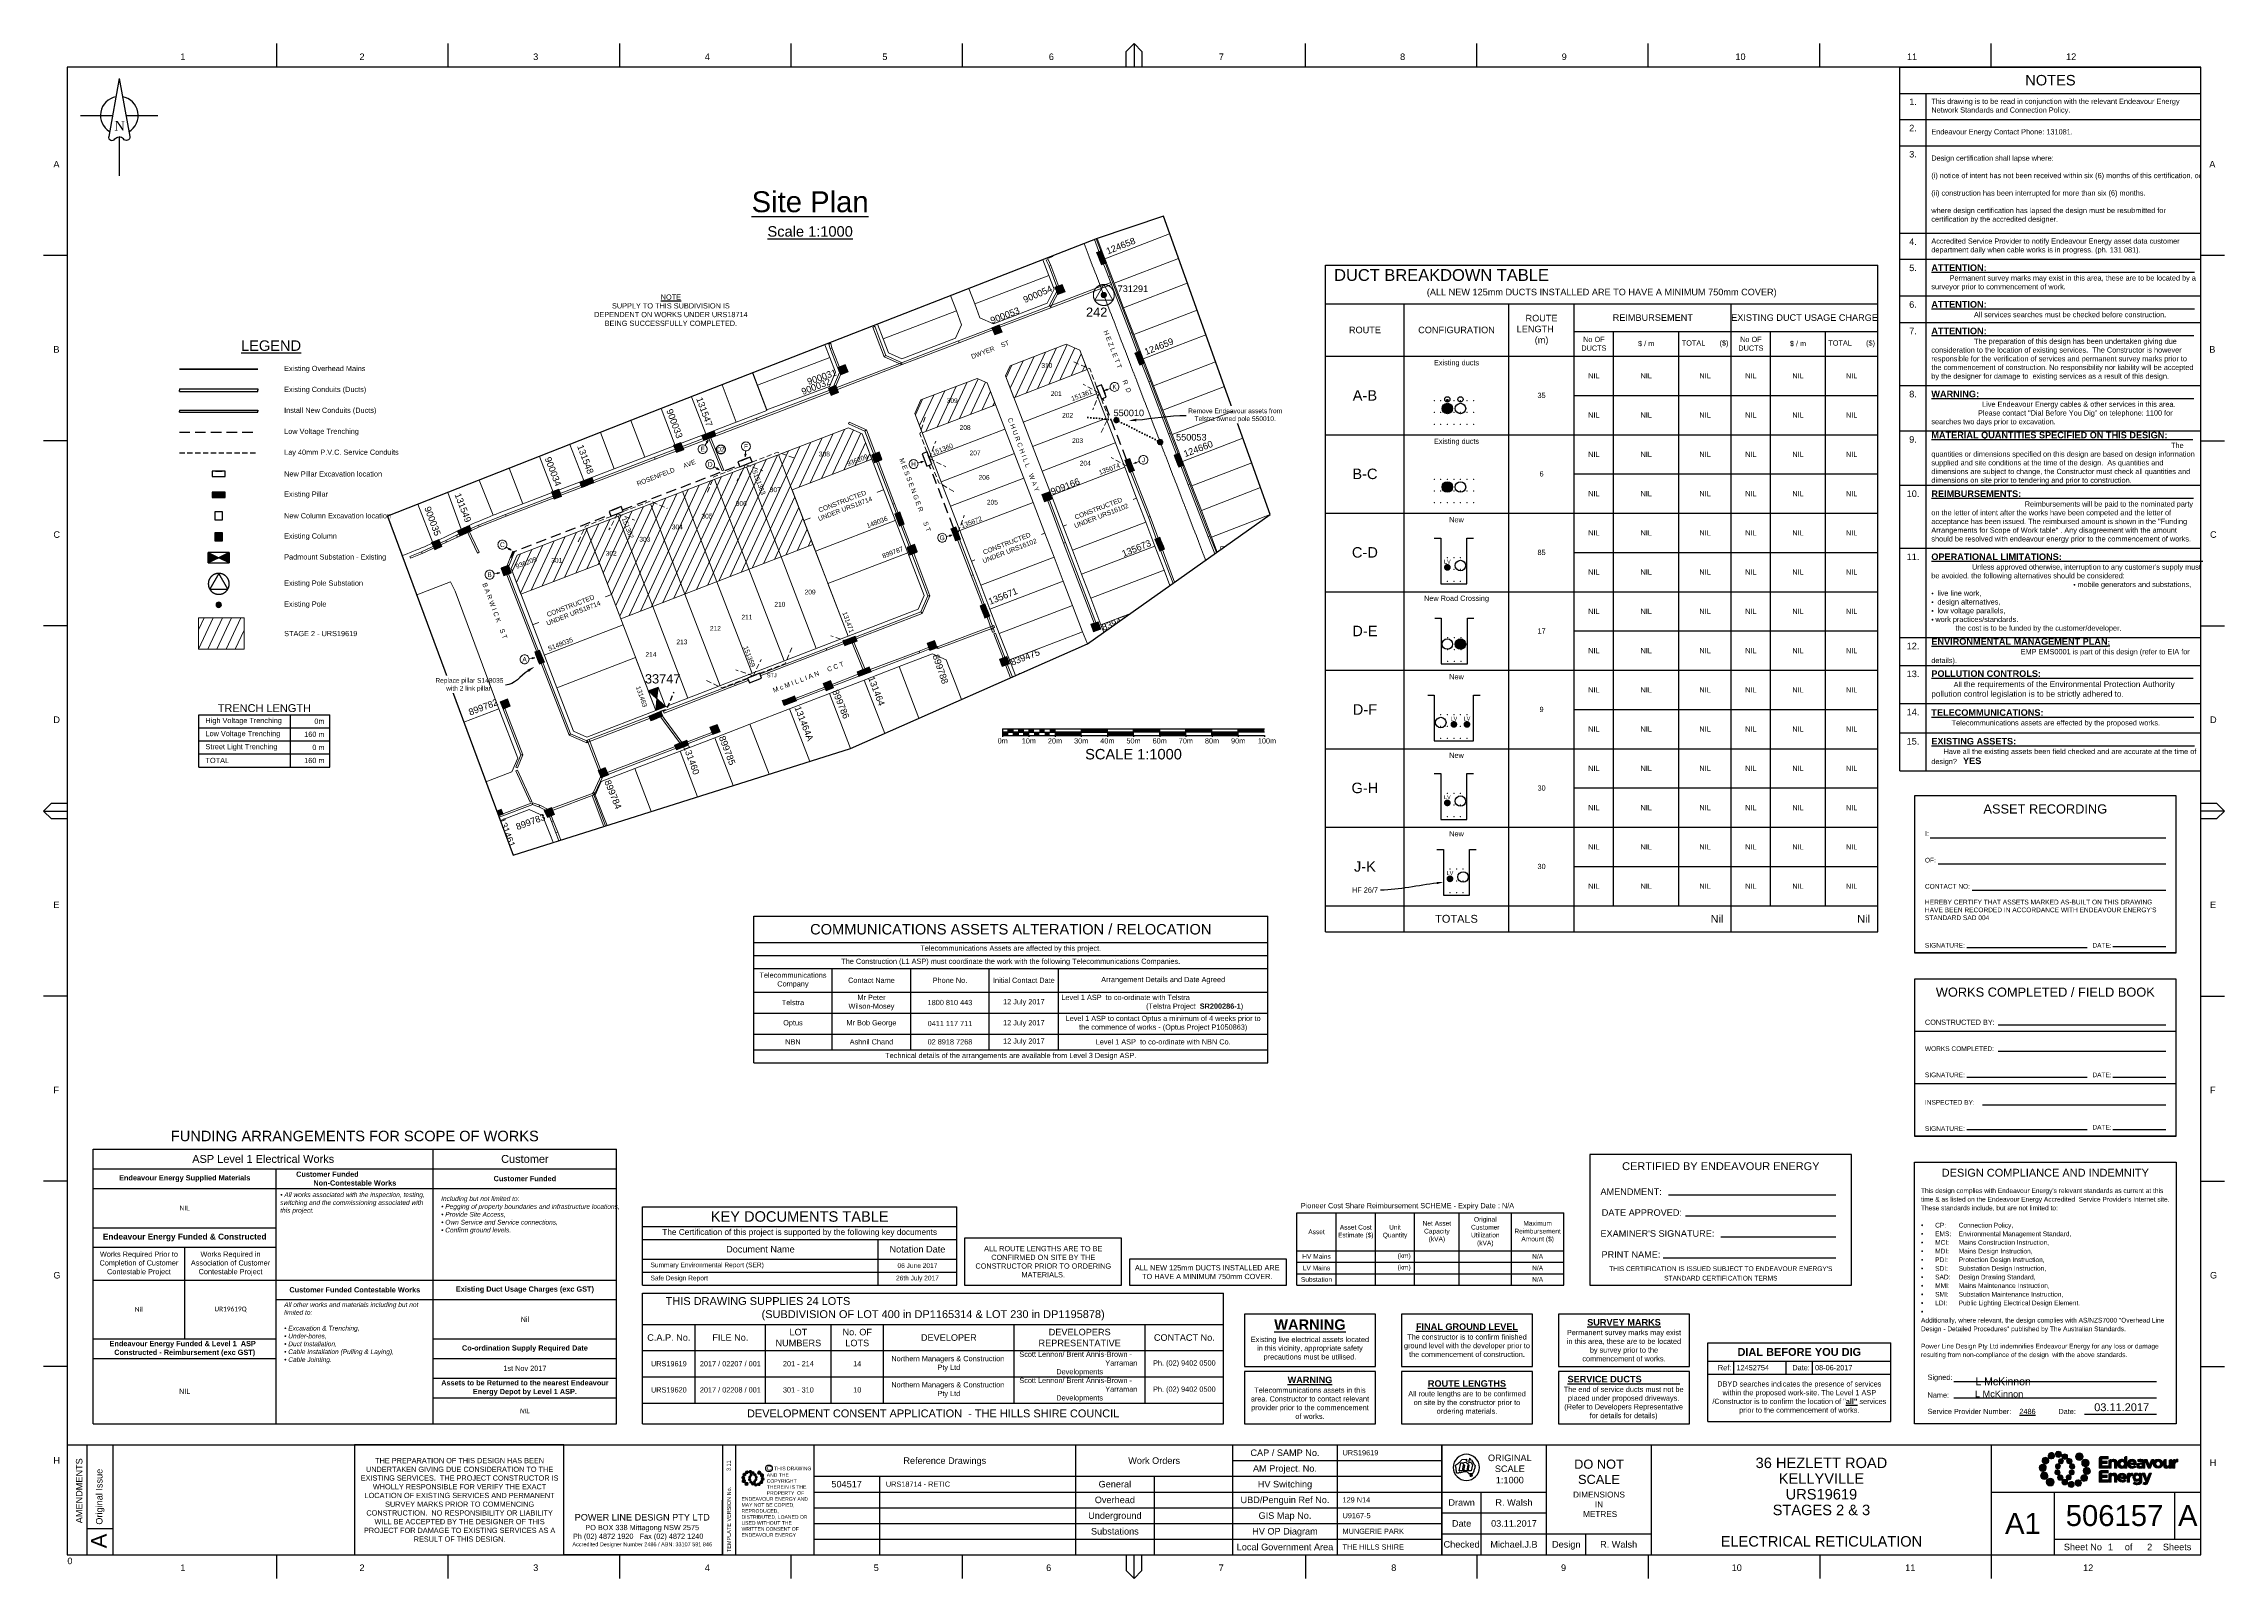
# Paper-space layout 'Retic' of a CAD drawing. Header units: metres, sheet in millimetres. Extents: x -9 to 824, y -9 to 577.
# The model-space entities are those that its viewports show. They can reach past a viewport. Long polylines and large blocks are cut down to what shows.
import ezdxf
from ezdxf import colors
from ezdxf.entities.mleader import LeaderData, LeaderLine
from ezdxf.enums import TextEntityAlignment as Align
from ezdxf.math import Vec2, Vec3

# ---------------------------------------------------------------- set-up
doc = ezdxf.new("R2010")
doc.units = ezdxf.units.M
for name, pattern in [('Cable Exist OH', [1, 1, 0]), ('Cable Remove', [1, 0, -1]), ('DASHED', [19.05, 12.7, -6.35]), ('IE Trench LV', [6, 4, -2])]:
    doc.linetypes.add(name, pattern=pattern)
doc.layers.get('0').update_dxf_attribs({"color": 6})
for name, color, linetype, lineweight in [('_User Miscellaneous1', 30, 'Continuous', 13), ('_User Miscellaneous2', 31, 'Continuous', 13), ('_User Miscellaneous3', 51, 'Continuous', 13), ('_User_LV_Exist', 5, 'Continuous', 35), ('Cadastre Developer_SP_EXT', 98, 'Continuous', 15), ('Cadastre Developer_SP_NEW', 92, 'Continuous', 15)]:
    doc.layers.add(name, color=color, linetype=linetype, lineweight=lineweight)
doc.layers.add('_User Miscellaneous10', color=252, linetype='Continuous', lineweight=13, plot=False, transparency=0.7)
for name, color, linetype in [('Duct_SP_NEW', 2, 'Continuous'), ('Equip_SP_SL_EXT', 7, 'Continuous'), ('Notes', 7, 'Continuous'), ('Services_SP_NEW_UG', 2, 'IE Trench LV'), ('SupportsUG_SP_LV_NEW', 2, 'Continuous'), ('SupportsUG_SP_LV_SL_NEW', 2, 'Continuous'), ('Trench_SP_NEW', 2, 'Continuous')]:
    doc.layers.add(name, color=color, linetype=linetype)
for name, color, linetype, plot in [('Features_HIDE', 1, 'Continuous', False), ('UNKNOWN_FEATURES', 1, 'DASHED', False), ('Viewports', 6, 'Continuous', False)]:
    doc.layers.add(name, color=color, linetype=linetype, plot=plot)
doc.styles.add('ARIAL', font='arial.ttf', dxfattribs={"height": 2})
doc.styles.add('COLUMN_LABEL', font='arial.ttf', dxfattribs={"height": 2})
doc.styles.add('iecARIAL', font='arial.ttf', dxfattribs={"height": 2})
doc.styles.add('iecNAME', font='times.ttf')
doc.styles.add('ieISOCP', font='arial.ttf', dxfattribs={"height": 1.5})
doc.styles.add('POLE_LABEL', font='arial.ttf', dxfattribs={"height": 2})
doc.styles.get("Standard").update_dxf_attribs({"font": 'arial.ttf'})
doc.linetypes.add('Cable x', pattern='A,4.5,-0.01,["X",Standard,S=1.25,R=0,X=0,Y=-0.65],-1.2', length=5.71)
doc.linetypes.add('IE Trench HV', pattern='A,4,-0.4,["/",Standard,S=2,R=0,X=0.25,Y=-1],-1.6', length=6)

# ---------------------------------------------------------------- blocks, each defined once
blk = doc.blocks.new('EE_LOGO_SMALL')
at = {"layer": 'Notes'}
h = blk.add_hatch(color=256, dxfattribs=at)
edge = h.paths.add_edge_path()
edge.add_spline(control_points=[(-8.4, 2), (-9.2, 2), (-9.8, 1.4), (-9.8, 0.7), (-9.9, -0.1), (-9.3, -0.7), (-8.6, -0.8), (-7.8, -0.8), (-7.2, -0.2), (-7.1, 0.5), (-7.1, 1.3), (-7.7, 1.9), (-8.4, 2)], knot_values=[0, 0, 0, 0, 1, 1, 1, 2, 2, 2, 3, 3, 3, 4, 4, 4, 4], degree=3, periodic=0)
h = blk.add_hatch(color=256, dxfattribs=at)
edge = h.paths.add_edge_path()
edge.add_spline(control_points=[(-6.8, 4.5), (-7.4, 4.8), (-8.2, 4.6), (-8.6, 4), (-8.9, 3.4), (-8.7, 2.6), (-8.1, 2.2), (-7.5, 1.9), (-6.7, 2.1), (-6.3, 2.7), (-6, 3.3), (-6.2, 4.1), (-6.8, 4.5)], knot_values=[0, 0, 0, 0, 1, 1, 1, 2, 2, 2, 3, 3, 3, 4, 4, 4, 4], degree=3, periodic=0)
h = blk.add_hatch(color=256, dxfattribs=at)
edge = h.paths.add_edge_path()
edge.add_spline(control_points=[(-4.2, 5.9), (-4.6, 6.5), (-5.3, 6.6), (-5.9, 6.3), (-6.4, 5.9), (-6.6, 5.1), (-6.2, 4.6), (-5.9, 4), (-5.1, 3.8), (-4.6, 4.2), (-4, 4.6), (-3.8, 5.3), (-4.2, 5.9)], knot_values=[0, 0, 0, 0, 1, 1, 1, 2, 2, 2, 3, 3, 3, 4, 4, 4, 4], degree=3, periodic=0)
h = blk.add_hatch(color=256, dxfattribs=at)
edge = h.paths.add_edge_path()
edge.add_spline(control_points=[(-1.3, 5.9), (-1.4, 6.5), (-2, 7), (-2.6, 6.9), (-3.3, 6.9), (-3.7, 6.3), (-3.7, 5.6), (-3.6, 5), (-3, 4.5), (-2.4, 4.6), (-1.7, 4.7), (-1.3, 5.2), (-1.3, 5.9)], knot_values=[0, 0, 0, 0, 1, 1, 1, 2, 2, 2, 3, 3, 3, 4, 4, 4, 4], degree=3, periodic=0)
h = blk.add_hatch(color=256, dxfattribs=at)
edge = h.paths.add_edge_path()
edge.add_spline(control_points=[(-2.5, 2.1), (-3, 2.2), (-3.5, 1.9), (-3.6, 1.3), (-3.7, 0.8), (-3.4, 0.3), (-2.9, 0.2), (-2.4, 0.1), (-1.9, 0.4), (-1.8, 0.9), (-1.7, 1.5), (-2, 2), (-2.5, 2.1)], knot_values=[0, 0, 0, 0, 1, 1, 1, 2, 2, 2, 3, 3, 3, 4, 4, 4, 4], degree=3, periodic=0)
h = blk.add_hatch(color=256, dxfattribs=at)
edge = h.paths.add_edge_path()
edge.add_spline(control_points=[(1, 4.9), (1, 4.3), (0.5, 3.8), (-0.1, 3.8), (-0.7, 3.8), (-1.2, 4.3), (-1.2, 4.9), (-1.2, 5.5), (-0.7, 6), (-0.1, 6), (0.5, 6), (1, 5.5), (1, 4.9)], knot_values=[0, 0, 0, 0, 1, 1, 1, 2, 2, 2, 3, 3, 3, 4, 4, 4, 4], degree=3, periodic=0)
edge = h.paths.add_edge_path()
edge.add_spline(control_points=[(-1.4, 4), (-1.9, 4.1), (-2.4, 3.8), (-2.5, 3.3), (-2.6, 2.7), (-2.3, 2.2), (-1.8, 2.1), (-1.3, 2), (-0.7, 2.3), (-0.6, 2.9), (-0.5, 3.4), (-0.9, 3.9), (-1.4, 4)], knot_values=[0, 0, 0, 0, 1, 1, 1, 2, 2, 2, 3, 3, 3, 4, 4, 4, 4], degree=3, periodic=0)
h = blk.add_hatch(color=256, dxfattribs=at)
edge = h.paths.add_edge_path()
edge.add_spline(control_points=[(2.3, 2.4), (2.8, 2.8), (2.8, 3.4), (2.4, 3.9), (2, 4.3), (1.4, 4.3), (0.9, 3.9), (0.5, 3.6), (0.5, 2.9), (0.9, 2.5), (1.2, 2), (1.9, 2), (2.3, 2.4)], knot_values=[0, 0, 0, 0, 1, 1, 1, 2, 2, 2, 3, 3, 3, 4, 4, 4, 4], degree=3, periodic=0)
edge = h.paths.add_edge_path()
edge.add_spline(control_points=[(1, 4.9), (1, 4.3), (0.5, 3.8), (-0.1, 3.8), (-0.7, 3.8), (-1.2, 4.3), (-1.2, 4.9), (-1.2, 5.5), (-0.7, 6), (-0.1, 6), (0.5, 6), (1, 5.5), (1, 4.9)], knot_values=[0, 0, 0, 0, 1, 1, 1, 2, 2, 2, 3, 3, 3, 4, 4, 4, 4], degree=3, periodic=0)
h = blk.add_hatch(color=256, dxfattribs=at)
edge = h.paths.add_edge_path()
edge.add_spline(control_points=[(1, 4.9), (1, 4.3), (0.5, 3.8), (-0.1, 3.8), (-0.7, 3.8), (-1.2, 4.3), (-1.2, 4.9), (-1.2, 5.5), (-0.7, 6), (-0.1, 6), (0.5, 6), (1, 5.5), (1, 4.9)], knot_values=[0, 0, 0, 0, 1, 1, 1, 2, 2, 2, 3, 3, 3, 4, 4, 4, 4], degree=3, periodic=0)
edge = h.paths.add_edge_path(flags=16)
edge.add_spline(control_points=[(1, 4.9), (1, 4.3), (0.5, 3.8), (-0.1, 3.8), (-0.7, 3.8), (-1.2, 4.3), (-1.2, 4.9), (-1.2, 5.5), (-0.7, 6), (-0.1, 6), (0.5, 6), (1, 5.5), (1, 4.9)], knot_values=[0, 0, 0, 0, 1, 1, 1, 2, 2, 2, 3, 3, 3, 4, 4, 4, 4], degree=3, periodic=0)
h = blk.add_hatch(color=256, dxfattribs=at)
edge = h.paths.add_edge_path()
edge.add_spline(control_points=[(3, 0.2), (3.5, 0.3), (3.8, 0.9), (3.7, 1.4), (3.6, 1.9), (3, 2.3), (2.5, 2.1), (1.9, 2), (1.6, 1.4), (1.8, 0.9), (1.9, 0.4), (2.5, 0.1), (3, 0.2)], knot_values=[0, 0, 0, 0, 1, 1, 1, 2, 2, 2, 3, 3, 3, 4, 4, 4, 4], degree=3, periodic=0)
h = blk.add_hatch(color=256, dxfattribs=at)
edge = h.paths.add_edge_path()
edge.add_spline(control_points=[(7, 4.9), (7, 4), (6.3, 3.4), (5.5, 3.4), (4.6, 3.4), (4, 4), (4, 4.9), (4, 5.7), (4.6, 6.4), (5.5, 6.4), (6.3, 6.4), (7, 5.7), (7, 4.9)], knot_values=[0, 0, 0, 0, 1, 1, 1, 2, 2, 2, 3, 3, 3, 4, 4, 4, 4], degree=3, periodic=0)
h = blk.add_hatch(color=256, dxfattribs=at)
edge = h.paths.add_edge_path()
edge.add_spline(control_points=[(8.4, 1.1), (9.1, 1.5), (9.4, 2.3), (9.1, 3), (8.8, 3.7), (7.9, 4.1), (7.2, 3.8), (6.5, 3.4), (6.2, 2.6), (6.5, 1.9), (6.8, 1.2), (7.7, 0.8), (8.4, 1.1)], knot_values=[0, 0, 0, 0, 1, 1, 1, 2, 2, 2, 3, 3, 3, 4, 4, 4, 4], degree=3, periodic=0)
h = blk.add_hatch(color=256, dxfattribs=at)
edge = h.paths.add_edge_path()
edge.add_spline(control_points=[(8.3, -1.9), (9, -1.9), (9.7, -1.4), (9.7, -0.6), (9.7, 0.1), (9.2, 0.8), (8.4, 0.8), (7.7, 0.8), (7, 0.3), (7, -0.5), (6.9, -1.2), (7.5, -1.9), (8.3, -1.9)], knot_values=[0, 0, 0, 0, 1, 1, 1, 2, 2, 2, 3, 3, 3, 4, 4, 4, 4], degree=3, periodic=0)
h = blk.add_hatch(color=256, dxfattribs=at)
edge = h.paths.add_edge_path()
edge.add_spline(control_points=[(-8.5, -1.1), (-9.2, -1.4), (-9.6, -2.3), (-9.3, -3), (-8.9, -3.7), (-8.1, -4), (-7.4, -3.7), (-6.7, -3.4), (-6.3, -2.5), (-6.6, -1.8), (-7, -1.1), (-7.8, -0.8), (-8.5, -1.1)], knot_values=[0, 0, 0, 0, 1, 1, 1, 2, 2, 2, 3, 3, 3, 4, 4, 4, 4], degree=3, periodic=0)
h = blk.add_hatch(color=256, dxfattribs=at)
edge = h.paths.add_edge_path()
edge.add_spline(control_points=[(-7.1, -4.8), (-7.1, -4), (-6.5, -3.3), (-5.6, -3.3), (-4.8, -3.3), (-4.1, -4), (-4.1, -4.8), (-4.1, -5.7), (-4.8, -6.3), (-5.6, -6.3), (-6.5, -6.3), (-7.1, -5.7), (-7.1, -4.8)], knot_values=[0, 0, 0, 0, 1, 1, 1, 2, 2, 2, 3, 3, 3, 4, 4, 4, 4], degree=3, periodic=0)
h = blk.add_hatch(color=256, dxfattribs=at)
edge = h.paths.add_edge_path()
edge.add_spline(control_points=[(-3.1, -0.2), (-3.7, -0.3), (-4, -0.8), (-3.8, -1.4), (-3.7, -1.9), (-3.2, -2.2), (-2.6, -2.1), (-2.1, -1.9), (-1.8, -1.4), (-1.9, -0.9), (-2.1, -0.3), (-2.6, 0), (-3.1, -0.2)], knot_values=[0, 0, 0, 0, 1, 1, 1, 2, 2, 2, 3, 3, 3, 4, 4, 4, 4], degree=3, periodic=0)
h = blk.add_hatch(color=256, dxfattribs=at)
edge = h.paths.add_edge_path()
edge.add_spline(control_points=[(-2.5, -2.3), (-2.9, -2.7), (-3, -3.4), (-2.6, -3.8), (-2.2, -4.2), (-1.5, -4.3), (-1.1, -3.9), (-0.7, -3.5), (-0.6, -2.8), (-1, -2.4), (-1.4, -2), (-2, -1.9), (-2.5, -2.3)], knot_values=[0, 0, 0, 0, 1, 1, 1, 2, 2, 2, 3, 3, 3, 4, 4, 4, 4], degree=3, periodic=0)
h = blk.add_hatch(color=256, dxfattribs=at)
edge = h.paths.add_edge_path()
edge.add_spline(control_points=[(-1.2, -4.8), (-1.2, -4.2), (-0.7, -3.7), (-0.1, -3.7), (0.5, -3.7), (1, -4.2), (1, -4.8), (1, -5.4), (0.5, -5.9), (-0.1, -5.9), (-0.7, -5.9), (-1.2, -5.4), (-1.2, -4.8)], knot_values=[0, 0, 0, 0, 1, 1, 1, 2, 2, 2, 3, 3, 3, 4, 4, 4, 4], degree=3, periodic=0)
h = blk.add_hatch(color=256, dxfattribs=at)
edge = h.paths.add_edge_path()
edge.add_spline(control_points=[(1.2, -3.9), (1.7, -4.1), (2.2, -3.7), (2.3, -3.2), (2.5, -2.7), (2.1, -2.2), (1.6, -2.1), (1.1, -2), (0.6, -2.3), (0.5, -2.8), (0.4, -3.3), (0.7, -3.8), (1.2, -3.9)], knot_values=[0, 0, 0, 0, 1, 1, 1, 2, 2, 2, 3, 3, 3, 4, 4, 4, 4], degree=3, periodic=0)
h = blk.add_hatch(color=256, dxfattribs=at)
edge = h.paths.add_edge_path()
edge.add_spline(control_points=[(1.2, -5.8), (1.3, -6.5), (1.8, -6.9), (2.5, -6.9), (3.1, -6.8), (3.6, -6.2), (3.5, -5.6), (3.4, -5), (2.9, -4.5), (2.2, -4.6), (1.6, -4.6), (1.1, -5.2), (1.2, -5.8)], knot_values=[0, 0, 0, 0, 1, 1, 1, 2, 2, 2, 3, 3, 3, 4, 4, 4, 4], degree=3, periodic=0)
h = blk.add_hatch(color=256, dxfattribs=at)
edge = h.paths.add_edge_path()
edge.add_spline(control_points=[(2.4, -2), (2.9, -2.1), (3.4, -1.8), (3.5, -1.3), (3.6, -0.8), (3.3, -0.3), (2.8, -0.2), (2.2, -0.1), (1.7, -0.4), (1.6, -0.9), (1.5, -1.4), (1.8, -1.9), (2.4, -2)], knot_values=[0, 0, 0, 0, 1, 1, 1, 2, 2, 2, 3, 3, 3, 4, 4, 4, 4], degree=3, periodic=0)
h = blk.add_hatch(color=256, dxfattribs=at)
edge = h.paths.add_edge_path()
edge.add_spline(control_points=[(4, -5.8), (4.4, -6.4), (5.2, -6.6), (5.7, -6.2), (6.3, -5.8), (6.5, -5.1), (6.1, -4.5), (5.7, -4), (5, -3.8), (4.4, -4.2), (3.8, -4.5), (3.7, -5.3), (4, -5.8)], knot_values=[0, 0, 0, 0, 1, 1, 1, 2, 2, 2, 3, 3, 3, 4, 4, 4, 4], degree=3, periodic=0)
h = blk.add_hatch(color=256, dxfattribs=at)
edge = h.paths.add_edge_path()
edge.add_spline(control_points=[(6.7, -4.4), (7.3, -4.8), (8.1, -4.6), (8.4, -4), (8.8, -3.3), (8.6, -2.6), (8, -2.2), (7.3, -1.8), (6.6, -2.1), (6.2, -2.7), (5.8, -3.3), (6, -4.1), (6.7, -4.4)], knot_values=[0, 0, 0, 0, 1, 1, 1, 2, 2, 2, 3, 3, 3, 4, 4, 4, 4], degree=3, periodic=0)
at = {"layer": 'Notes', "lineweight": 0}
for points in [[(1.8, 2.1), (1.8, 2.1)], [(-2, -2.1), (-2, -2.1)]]:
    blk.add_lwpolyline(points, dxfattribs=at)
for points in [[(-8.4, 2), (-9.2, 2), (-9.8, 1.4), (-9.8, 0.7), (-9.9, -0.1), (-9.3, -0.7), (-8.6, -0.8), (-7.8, -0.8), (-7.2, -0.2), (-7.1, 0.5), (-7.1, 1.3), (-7.7, 1.9), (-8.4, 2)], [(-6.8, 4.5), (-7.4, 4.8), (-8.2, 4.6), (-8.6, 4), (-8.9, 3.4), (-8.7, 2.6), (-8.1, 2.2), (-7.5, 1.9), (-6.7, 2.1), (-6.3, 2.7), (-6, 3.3), (-6.2, 4.1), (-6.8, 4.5)], [(-4.2, 5.9), (-4.6, 6.5), (-5.3, 6.6), (-5.9, 6.3), (-6.4, 5.9), (-6.6, 5.1), (-6.2, 4.6), (-5.9, 4), (-5.1, 3.8), (-4.6, 4.2), (-4, 4.6), (-3.8, 5.3), (-4.2, 5.9)], [(-1.3, 5.9), (-1.4, 6.5), (-2, 7), (-2.6, 6.9), (-3.3, 6.9), (-3.7, 6.3), (-3.7, 5.6), (-3.6, 5), (-3, 4.5), (-2.4, 4.6), (-1.7, 4.7), (-1.3, 5.2), (-1.3, 5.9)], [(-2.5, 2.1), (-3, 2.2), (-3.5, 1.9), (-3.6, 1.3), (-3.7, 0.8), (-3.4, 0.3), (-2.9, 0.2), (-2.4, 0.1), (-1.9, 0.4), (-1.8, 0.9), (-1.7, 1.5), (-2, 2), (-2.5, 2.1)], [(-1.4, 4), (-1.9, 4.1), (-2.4, 3.8), (-2.5, 3.3), (-2.6, 2.7), (-2.3, 2.2), (-1.8, 2.1), (-1.3, 2), (-0.7, 2.3), (-0.6, 2.9), (-0.5, 3.4), (-0.9, 3.9), (-1.4, 4)], [(1, 4.9), (1, 4.3), (0.5, 3.8), (-0.1, 3.8), (-0.7, 3.8), (-1.2, 4.3), (-1.2, 4.9), (-1.2, 5.5), (-0.7, 6), (-0.1, 6), (0.5, 6), (1, 5.5), (1, 4.9)], [(1, 4.9), (1, 4.3), (0.5, 3.8), (-0.1, 3.8), (-0.7, 3.8), (-1.2, 4.3), (-1.2, 4.9), (-1.2, 5.5), (-0.7, 6), (-0.1, 6), (0.5, 6), (1, 5.5), (1, 4.9)], [(2.3, 2.4), (2.8, 2.8), (2.8, 3.4), (2.4, 3.9), (2, 4.3), (1.4, 4.3), (0.9, 3.9), (0.5, 3.6), (0.5, 2.9), (0.9, 2.5), (1.2, 2), (1.9, 2), (2.3, 2.4)], [(3, 0.2), (3.5, 0.3), (3.8, 0.9), (3.7, 1.4), (3.6, 1.9), (3, 2.3), (2.5, 2.1), (1.9, 2), (1.6, 1.4), (1.8, 0.9), (1.9, 0.4), (2.5, 0.1), (3, 0.2)], [(7, 4.9), (7, 4), (6.3, 3.4), (5.5, 3.4), (4.6, 3.4), (4, 4), (4, 4.9), (4, 5.7), (4.6, 6.4), (5.5, 6.4), (6.3, 6.4), (7, 5.7), (7, 4.9)], [(8.4, 1.1), (9.1, 1.5), (9.4, 2.3), (9.1, 3), (8.8, 3.7), (7.9, 4.1), (7.2, 3.8), (6.5, 3.4), (6.2, 2.6), (6.5, 1.9), (6.8, 1.2), (7.7, 0.8), (8.4, 1.1)], [(8.3, -1.9), (9, -1.9), (9.7, -1.4), (9.7, -0.6), (9.7, 0.1), (9.2, 0.8), (8.4, 0.8), (7.7, 0.8), (7, 0.3), (7, -0.5), (6.9, -1.2), (7.5, -1.9), (8.3, -1.9)], [(-8.5, -1.1), (-9.2, -1.4), (-9.6, -2.3), (-9.3, -3), (-8.9, -3.7), (-8.1, -4), (-7.4, -3.7), (-6.7, -3.4), (-6.3, -2.5), (-6.6, -1.8), (-7, -1.1), (-7.8, -0.8), (-8.5, -1.1)], [(-7.1, -4.8), (-7.1, -4), (-6.5, -3.3), (-5.6, -3.3), (-4.8, -3.3), (-4.1, -4), (-4.1, -4.8), (-4.1, -5.7), (-4.8, -6.3), (-5.6, -6.3), (-6.5, -6.3), (-7.1, -5.7), (-7.1, -4.8)], [(-3.1, -0.2), (-3.7, -0.3), (-4, -0.8), (-3.8, -1.4), (-3.7, -1.9), (-3.2, -2.2), (-2.6, -2.1), (-2.1, -1.9), (-1.8, -1.4), (-1.9, -0.9), (-2.1, -0.3), (-2.6, 0), (-3.1, -0.2)], [(-2.5, -2.3), (-2.9, -2.7), (-3, -3.4), (-2.6, -3.8), (-2.2, -4.2), (-1.5, -4.3), (-1.1, -3.9), (-0.7, -3.5), (-0.6, -2.8), (-1, -2.4), (-1.4, -2), (-2, -1.9), (-2.5, -2.3)], [(-1.2, -4.8), (-1.2, -4.2), (-0.7, -3.7), (-0.1, -3.7), (0.5, -3.7), (1, -4.2), (1, -4.8), (1, -5.4), (0.5, -5.9), (-0.1, -5.9), (-0.7, -5.9), (-1.2, -5.4), (-1.2, -4.8)], [(1.2, -3.9), (1.7, -4.1), (2.2, -3.7), (2.3, -3.2), (2.5, -2.7), (2.1, -2.2), (1.6, -2.1), (1.1, -2), (0.6, -2.3), (0.5, -2.8), (0.4, -3.3), (0.7, -3.8), (1.2, -3.9)], [(1.2, -5.8), (1.3, -6.5), (1.8, -6.9), (2.5, -6.9), (3.1, -6.8), (3.6, -6.2), (3.5, -5.6), (3.4, -5), (2.9, -4.5), (2.2, -4.6), (1.6, -4.6), (1.1, -5.2), (1.2, -5.8)], [(2.4, -2), (2.9, -2.1), (3.4, -1.8), (3.5, -1.3), (3.6, -0.8), (3.3, -0.3), (2.8, -0.2), (2.2, -0.1), (1.7, -0.4), (1.6, -0.9), (1.5, -1.4), (1.8, -1.9), (2.4, -2)], [(4, -5.8), (4.4, -6.4), (5.2, -6.6), (5.7, -6.2), (6.3, -5.8), (6.5, -5.1), (6.1, -4.5), (5.7, -4), (5, -3.8), (4.4, -4.2), (3.8, -4.5), (3.7, -5.3), (4, -5.8)], [(6.7, -4.4), (7.3, -4.8), (8.1, -4.6), (8.4, -4), (8.8, -3.3), (8.6, -2.6), (8, -2.2), (7.3, -1.8), (6.6, -2.1), (6.2, -2.7), (5.8, -3.3), (6, -4.1), (6.7, -4.4)]]:
    blk.add_open_spline(points, degree=3, knots=[0, 0, 0, 0, 1, 1, 1, 2, 2, 2, 3, 3, 3, 4, 4, 4, 4], dxfattribs=at)
blk = doc.blocks.new('EE_COPYRIGHT_A1')
at = {"layer": 'Notes'}
blk.add_circle((9.53, -0.82), 1.15, dxfattribs=at)
at = {"xscale": 0.4, "yscale": 0.4, "zscale": 0.4}
blk.add_blockref('EE_LOGO_SMALL', (3.96, -4.29), dxfattribs=at)
at = {"layer": 'Notes', "insert": (0, 0), "char_height": 1.25, "width": 24.1208, "attachment_point": 1, "style": 'ARIAL'}
blk.add_mtext('\\pt8.75;               ^I{\\H1.2x;C } THIS DRAWING\\P\\pi-8.75,l8.75,t8.75,20;       ^IAND THE ^I\\P\\pi0,t8.75;COPYRIGHT\\P\\pi-8.75,t1.25,8.75;^I^ITHEREIN IS THE PROPERTY  OF \\P\\pi0,l0,t1.25;ENDEAVOUR ENERGY AND MAY NOT BE COPIED, REPRODUCED, DISTRIBUTED, LOANED OR USED WITHOUT THE WRITTEN CONSENT OF ENDEAVOUR ENERGY', dxfattribs=at)
blk = doc.blocks.new('EE_LOGO')
h = blk.add_hatch(color=256)
edge = h.paths.add_edge_path()
edge.add_spline(control_points=[(-25.34, 1.94), (-26.08, 1.98), (-26.72, 1.41), (-26.77, 0.66), (-26.81, -0.09), (-26.24, -0.72), (-25.49, -0.77), (-24.74, -0.81), (-24.1, -0.24), (-24.06, 0.51), (-24.02, 1.25), (-24.59, 1.89), (-25.34, 1.94)], knot_values=[0, 0, 0, 0, 1, 1, 1, 2, 2, 2, 3, 3, 3, 4, 4, 4, 4], degree=3, periodic=0)
h = blk.add_hatch(color=256)
edge = h.paths.add_edge_path()
edge.add_spline(control_points=[(-23.73, 4.46), (-24.34, 4.81), (-25.13, 4.61), (-25.49, 3.99), (-25.85, 3.38), (-25.64, 2.59), (-25.03, 2.23), (-24.41, 1.87), (-23.63, 2.08), (-23.27, 2.69), (-22.91, 3.31), (-23.12, 4.1), (-23.73, 4.46)], knot_values=[0, 0, 0, 0, 1, 1, 1, 2, 2, 2, 3, 3, 3, 4, 4, 4, 4], degree=3, periodic=0)
h = blk.add_hatch(color=256)
edge = h.paths.add_edge_path()
edge.add_spline(control_points=[(-21.12, 5.87), (-21.48, 6.44), (-22.24, 6.61), (-22.81, 6.24), (-23.37, 5.88), (-23.54, 5.12), (-23.17, 4.55), (-22.81, 3.98), (-22.05, 3.82), (-21.48, 4.19), (-20.92, 4.55), (-20.75, 5.31), (-21.12, 5.87)], knot_values=[0, 0, 0, 0, 1, 1, 1, 2, 2, 2, 3, 3, 3, 4, 4, 4, 4], degree=3, periodic=0)
h = blk.add_hatch(color=256)
edge = h.paths.add_edge_path()
edge.add_spline(control_points=[(-19.43, 2.06), (-19.94, 2.17), (-20.44, 1.84), (-20.55, 1.33), (-20.66, 0.82), (-20.34, 0.32), (-19.83, 0.21), (-19.32, 0.1), (-18.81, 0.42), (-18.71, 0.93), (-18.59, 1.44), (-18.92, 1.95), (-19.43, 2.06)], knot_values=[0, 0, 0, 0, 1, 1, 1, 2, 2, 2, 3, 3, 3, 4, 4, 4, 4], degree=3, periodic=0)
h = blk.add_hatch(color=256)
edge = h.paths.add_edge_path()
edge.add_spline(control_points=[(-18.27, 5.87), (-18.34, 6.5), (-18.91, 6.97), (-19.54, 6.9), (-20.18, 6.84), (-20.65, 6.27), (-20.58, 5.63), (-20.52, 4.99), (-19.95, 4.53), (-19.31, 4.59), (-18.67, 4.66), (-18.21, 5.23), (-18.27, 5.87)], knot_values=[0, 0, 0, 0, 1, 1, 1, 2, 2, 2, 3, 3, 3, 4, 4, 4, 4], degree=3, periodic=0)
h = blk.add_hatch(color=256)
edge = h.paths.add_edge_path()
edge.add_spline(control_points=[(-15.91, 4.86), (-15.91, 4.26), (-16.4, 3.77), (-17, 3.77), (-17.6, 3.77), (-18.08, 4.26), (-18.08, 4.86), (-18.08, 5.46), (-17.6, 5.95), (-17, 5.95), (-16.4, 5.95), (-15.91, 5.46), (-15.91, 4.86)], knot_values=[0, 0, 0, 0, 1, 1, 1, 2, 2, 2, 3, 3, 3, 4, 4, 4, 4], degree=3, periodic=0)
edge = h.paths.add_edge_path()
edge.add_spline(control_points=[(-18.29, 3.97), (-18.8, 4.08), (-19.3, 3.76), (-19.41, 3.25), (-19.52, 2.74), (-19.2, 2.23), (-18.69, 2.12), (-18.18, 2.01), (-17.67, 2.33), (-17.56, 2.84), (-17.45, 3.35), (-17.78, 3.86), (-18.29, 3.97)], knot_values=[0, 0, 0, 0, 1, 1, 1, 2, 2, 2, 3, 3, 3, 4, 4, 4, 4], degree=3, periodic=0)
h = blk.add_hatch(color=256)
edge = h.paths.add_edge_path()
edge.add_spline(control_points=[(-14.59, 2.36), (-14.16, 2.75), (-14.12, 3.41), (-14.51, 3.84), (-14.89, 4.27), (-15.55, 4.31), (-15.99, 3.93), (-16.42, 3.54), (-16.46, 2.88), (-16.07, 2.45), (-15.69, 2.01), (-15.02, 1.98), (-14.59, 2.36)], knot_values=[0, 0, 0, 0, 1, 1, 1, 2, 2, 2, 3, 3, 3, 4, 4, 4, 4], degree=3, periodic=0)
edge = h.paths.add_edge_path()
edge.add_spline(control_points=[(-15.91, 4.86), (-15.91, 4.26), (-16.4, 3.77), (-17, 3.77), (-17.6, 3.77), (-18.08, 4.26), (-18.08, 4.86), (-18.08, 5.46), (-17.6, 5.95), (-17, 5.95), (-16.4, 5.95), (-15.91, 5.46), (-15.91, 4.86)], knot_values=[0, 0, 0, 0, 1, 1, 1, 2, 2, 2, 3, 3, 3, 4, 4, 4, 4], degree=3, periodic=0)
h = blk.add_hatch(color=256)
edge = h.paths.add_edge_path()
edge.add_spline(control_points=[(-15.91, 4.86), (-15.91, 4.26), (-16.4, 3.77), (-17, 3.77), (-17.6, 3.77), (-18.08, 4.26), (-18.08, 4.86), (-18.08, 5.46), (-17.6, 5.95), (-17, 5.95), (-16.4, 5.95), (-15.91, 5.46), (-15.91, 4.86)], knot_values=[0, 0, 0, 0, 1, 1, 1, 2, 2, 2, 3, 3, 3, 4, 4, 4, 4], degree=3, periodic=0)
edge = h.paths.add_edge_path(flags=16)
edge.add_spline(control_points=[(-15.91, 4.86), (-15.91, 4.26), (-16.4, 3.77), (-17, 3.77), (-17.6, 3.77), (-18.08, 4.26), (-18.08, 4.86), (-18.08, 5.46), (-17.6, 5.95), (-17, 5.95), (-16.4, 5.95), (-15.91, 5.46), (-15.91, 4.86)], knot_values=[0, 0, 0, 0, 1, 1, 1, 2, 2, 2, 3, 3, 3, 4, 4, 4, 4], degree=3, periodic=0)
h = blk.add_hatch(color=256)
edge = h.paths.add_edge_path()
edge.add_spline(control_points=[(-13.94, 0.18), (-13.41, 0.32), (-13.09, 0.87), (-13.23, 1.4), (-13.37, 1.93), (-13.92, 2.25), (-14.45, 2.11), (-14.98, 1.97), (-15.3, 1.42), (-15.16, 0.89), (-15.02, 0.36), (-14.47, 0.04), (-13.94, 0.18)], knot_values=[0, 0, 0, 0, 1, 1, 1, 2, 2, 2, 3, 3, 3, 4, 4, 4, 4], degree=3, periodic=0)
h = blk.add_hatch(color=256)
edge = h.paths.add_edge_path()
edge.add_spline(control_points=[(-9.93, 4.86), (-9.93, 4.03), (-10.61, 3.35), (-11.44, 3.35), (-12.28, 3.35), (-12.95, 4.03), (-12.95, 4.86), (-12.95, 5.69), (-12.28, 6.37), (-11.44, 6.37), (-10.61, 6.37), (-9.93, 5.69), (-9.93, 4.86)], knot_values=[0, 0, 0, 0, 1, 1, 1, 2, 2, 2, 3, 3, 3, 4, 4, 4, 4], degree=3, periodic=0)
h = blk.add_hatch(color=256)
edge = h.paths.add_edge_path()
edge.add_spline(control_points=[(-8.55, 1.13), (-7.83, 1.45), (-7.5, 2.29), (-7.82, 3.01), (-8.14, 3.73), (-8.98, 4.06), (-9.7, 3.74), (-10.42, 3.42), (-10.75, 2.58), (-10.43, 1.86), (-10.11, 1.14), (-9.27, 0.81), (-8.55, 1.13)], knot_values=[0, 0, 0, 0, 1, 1, 1, 2, 2, 2, 3, 3, 3, 4, 4, 4, 4], degree=3, periodic=0)
h = blk.add_hatch(color=256)
edge = h.paths.add_edge_path()
edge.add_spline(control_points=[(-8.66, -1.92), (-7.91, -1.96), (-7.27, -1.39), (-7.23, -0.64), (-7.19, 0.1), (-7.76, 0.74), (-8.51, 0.78), (-9.25, 0.83), (-9.89, 0.26), (-9.94, -0.49), (-9.98, -1.24), (-9.41, -1.88), (-8.66, -1.92)], knot_values=[0, 0, 0, 0, 1, 1, 1, 2, 2, 2, 3, 3, 3, 4, 4, 4, 4], degree=3, periodic=0)
h = blk.add_hatch(color=256)
edge = h.paths.add_edge_path()
edge.add_spline(control_points=[(-3.85, 0.44), (-3.85, 0.44), (-3.85, 4.25), (-3.85, 4.3), (-3.85, 4.35), (-3.85, 4.86), (-3.29, 4.86), (-2.74, 4.86), (-0.49, 4.86), (-0.49, 4.86), (-0.49, 4.86), (-0.49, 4), (-0.49, 4), (-0.49, 4), (-2.89, 4), (-2.89, 4), (-2.89, 4), (-2.89, 3.1), (-2.89, 3.1), (-2.89, 3.1), (-0.8, 3.1), (-0.8, 3.1), (-0.8, 3.1), (-0.8, 2.23), (-0.8, 2.23), (-0.8, 2.23), (-2.89, 2.23), (-2.89, 2.23), (-2.89, 2.23), (-2.89, 1.31), (-2.89, 1.31), (-2.89, 1.31), (-0.49, 1.31), (-0.49, 1.31), (-0.49, 1.31), (-0.49, 0.44), (-0.49, 0.44), (-0.49, 0.44), (-3.85, 0.44), (-3.85, 0.44)], knot_values=[0, 0, 0, 0, 1, 1, 1, 2, 2, 2, 3, 3, 3, 4, 4, 4, 5, 5, 5, 6, 6, 6, 7, 7, 7, 8, 8, 8, 9, 9, 9, 10, 10, 10, 11, 11, 11, 12, 12, 12, 13, 13, 13, 13], degree=3, periodic=0)
h = blk.add_hatch(color=256)
edge = h.paths.add_edge_path()
edge.add_spline(control_points=[(1.94, 0.44), (1.94, 0.44), (1.94, 2.33), (1.94, 2.33), (1.94, 2.78), (1.73, 3.02), (1.36, 3.02), (1, 3.02), (0.76, 2.78), (0.76, 2.33), (0.76, 2.33), (0.76, 0.44), (0.76, 0.44), (0.76, 0.44), (-0.2, 0.44), (-0.2, 0.44), (-0.2, 0.44), (-0.2, 3.21), (-0.2, 3.27), (-0.2, 3.33), (-0.2, 3.82), (0.36, 3.82), (0.76, 3.82), (0.76, 3.82), (0.76, 3.82), (0.76, 3.82), (0.76, 3.35), (0.76, 3.35), (0.98, 3.63), (1.27, 3.89), (1.75, 3.89), (2.48, 3.89), (2.9, 3.41), (2.9, 2.63), (2.9, 2.63), (2.9, 0.44), (2.9, 0.44), (2.9, 0.44), (1.94, 0.44), (1.94, 0.44)], knot_values=[0, 0, 0, 0, 1, 1, 1, 2, 2, 2, 3, 3, 3, 4, 4, 4, 5, 5, 5, 6, 6, 6, 7, 7, 7, 8, 8, 8, 9, 9, 9, 10, 10, 10, 11, 11, 11, 12, 12, 12, 13, 13, 13, 13], degree=3, periodic=0)
h = blk.add_hatch(color=256)
edge = h.paths.add_edge_path(flags=16)
edge.add_spline(control_points=[(5.8, 2.13), (5.8, 2.69), (5.43, 3.07), (4.98, 3.07), (4.53, 3.07), (4.15, 2.7), (4.15, 2.13), (4.15, 2.13), (4.15, 2.12), (4.15, 2.12), (4.15, 1.56), (4.53, 1.19), (4.98, 1.19), (5.43, 1.19), (5.8, 1.56), (5.8, 2.12), (5.8, 2.12), (5.8, 2.13), (5.8, 2.13)], knot_values=[0, 0, 0, 0, 1, 1, 1, 2, 2, 2, 3, 3, 3, 4, 4, 4, 5, 5, 5, 6, 6, 6, 6], degree=3, periodic=0)
edge = h.paths.add_edge_path()
edge.add_spline(control_points=[(5.79, 0.44), (5.79, 0.44), (5.79, 0.92), (5.79, 0.92), (5.55, 0.6), (5.23, 0.37), (4.73, 0.37), (3.94, 0.37), (3.19, 0.99), (3.19, 2.12), (3.19, 2.12), (3.19, 2.13), (3.19, 2.13), (3.19, 3.26), (3.93, 3.88), (4.73, 3.88), (5.24, 3.88), (5.56, 3.65), (5.79, 3.38), (5.79, 3.38), (5.79, 4.27), (5.79, 4.3), (5.79, 4.34), (5.79, 4.86), (6.34, 4.86), (6.73, 4.86), (6.75, 4.86), (6.75, 4.86), (6.75, 4.86), (6.75, 0.44), (6.75, 0.44), (6.75, 0.44), (5.79, 0.44), (5.79, 0.44)], knot_values=[0, 0, 0, 0, 1, 1, 1, 2, 2, 2, 3, 3, 3, 4, 4, 4, 5, 5, 5, 6, 6, 6, 7, 7, 7, 8, 8, 8, 9, 9, 9, 10, 10, 10, 11, 11, 11, 11], degree=3, periodic=0)
h = blk.add_hatch(color=256)
edge = h.paths.add_edge_path()
edge.add_spline(control_points=[(8.69, 3.89), (7.7, 3.89), (7.01, 3.09), (7.01, 2.13), (7.01, 2.13), (7.01, 2.12), (7.01, 2.12), (7.01, 1.08), (7.77, 0.37), (8.78, 0.37), (9.39, 0.37), (9.85, 0.61), (10.16, 1), (10.16, 1), (9.62, 1.48), (9.62, 1.48), (9.35, 1.24), (9.12, 1.14), (8.79, 1.14), (8.33, 1.13), (8, 1.49), (7.95, 1.86), (7.91, 2.18), (7.93, 2.29), (7.95, 2.43), (8.02, 2.85), (8.29, 3.12), (8.69, 3.12), (9.09, 3.12), (9.34, 2.83), (9.4, 2.4), (9.4, 2.4), (8.14, 2.4), (8.14, 2.4), (8.14, 2.4), (8.12, 1.8), (8.64, 1.8), (9.17, 1.8), (10.32, 1.8), (10.32, 1.8), (10.33, 1.89), (10.34, 1.95), (10.34, 2.04), (10.34, 2.04), (10.34, 2.05), (10.34, 2.05), (10.34, 3.01), (9.82, 3.89), (8.69, 3.89)], knot_values=[0, 0, 0, 0, 1, 1, 1, 2, 2, 2, 3, 3, 3, 4, 4, 4, 5, 5, 5, 6, 6, 6, 7, 7, 7, 8, 8, 8, 9, 9, 9, 10, 10, 10, 11, 11, 11, 12, 12, 12, 13, 13, 13, 14, 14, 14, 15, 15, 15, 16, 16, 16, 16], degree=3, periodic=0)
h = blk.add_hatch(color=256)
edge = h.paths.add_edge_path(flags=16)
edge.add_spline(control_points=[(12.69, 1.8), (12.53, 1.88), (12.31, 1.93), (12.08, 1.93), (11.67, 1.93), (11.42, 1.77), (11.42, 1.46), (11.42, 1.46), (11.42, 1.45), (11.42, 1.45), (11.42, 1.19), (11.63, 1.04), (11.94, 1.04), (12.39, 1.04), (12.69, 1.29), (12.69, 1.63), (12.69, 1.63), (12.69, 1.8), (12.69, 1.8)], knot_values=[0, 0, 0, 0, 1, 1, 1, 2, 2, 2, 3, 3, 3, 4, 4, 4, 5, 5, 5, 6, 6, 6, 6], degree=3, periodic=0)
edge = h.paths.add_edge_path()
edge.add_spline(control_points=[(12.67, 0.44), (12.67, 0.44), (12.67, 0.81), (12.67, 0.81), (12.44, 0.55), (12.12, 0.38), (11.65, 0.38), (11.01, 0.38), (10.49, 0.74), (10.49, 1.41), (10.49, 1.41), (10.49, 1.42), (10.49, 1.42), (10.49, 2.16), (11.05, 2.5), (11.85, 2.5), (12.19, 2.5), (12.44, 2.45), (12.68, 2.37), (12.68, 2.37), (12.68, 2.42), (12.68, 2.42), (12.68, 2.82), (12.43, 3.07), (11.95, 3.07), (11.59, 3.07), (11.33, 3), (11.02, 2.89), (11.02, 2.89), (10.78, 3.62), (10.78, 3.62), (11.15, 3.78), (11.52, 3.89), (12.09, 3.89), (13.14, 3.89), (13.6, 3.35), (13.6, 2.43), (13.6, 2.43), (13.6, 0.44), (13.6, 0.44), (13.6, 0.44), (12.67, 0.44), (12.67, 0.44)], knot_values=[0, 0, 0, 0, 1, 1, 1, 2, 2, 2, 3, 3, 3, 4, 4, 4, 5, 5, 5, 6, 6, 6, 7, 7, 7, 8, 8, 8, 9, 9, 9, 10, 10, 10, 11, 11, 11, 12, 12, 12, 13, 13, 13, 14, 14, 14, 14], degree=3, periodic=0)
h = blk.add_hatch(color=256)
edge = h.paths.add_edge_path()
edge.add_spline(control_points=[(15.71, 0.44), (15.71, 0.44), (14.84, 0.44), (14.84, 0.44), (14.84, 0.44), (13.51, 3.83), (13.51, 3.83), (13.51, 3.83), (14.53, 3.83), (14.53, 3.83), (14.53, 3.83), (15.28, 1.58), (15.28, 1.58), (15.28, 1.58), (15.86, 3.3), (15.86, 3.3), (15.86, 3.3), (16.02, 3.83), (16.4, 3.83), (16.78, 3.83), (17.04, 3.83), (17.04, 3.83), (17.04, 3.83), (15.71, 0.44), (15.71, 0.44)], knot_values=[0, 0, 0, 0, 1, 1, 1, 2, 2, 2, 3, 3, 3, 4, 4, 4, 5, 5, 5, 6, 6, 6, 7, 7, 7, 8, 8, 8, 8], degree=3, periodic=0)
h = blk.add_hatch(color=256)
edge = h.paths.add_edge_path(flags=16)
edge.add_spline(control_points=[(19.52, 2.16), (19.52, 2.66), (19.16, 3.09), (18.63, 3.09), (18.08, 3.09), (17.75, 2.67), (17.75, 2.17), (17.75, 2.17), (17.75, 2.16), (17.75, 2.16), (17.75, 1.66), (18.11, 1.22), (18.64, 1.22), (19.19, 1.22), (19.52, 1.65), (19.52, 2.15), (19.52, 2.15), (19.52, 2.16), (19.52, 2.16)], knot_values=[0, 0, 0, 0, 1, 1, 1, 2, 2, 2, 3, 3, 3, 4, 4, 4, 5, 5, 5, 6, 6, 6, 6], degree=3, periodic=0)
edge = h.paths.add_edge_path()
edge.add_spline(control_points=[(18.63, 0.4), (17.58, 0.4), (16.8, 1.17), (16.8, 2.15), (16.8, 2.15), (16.8, 2.16), (16.8, 2.16), (16.8, 3.13), (17.59, 3.92), (18.64, 3.92), (19.69, 3.92), (20.46, 3.14), (20.46, 2.17), (20.46, 2.17), (20.46, 2.16), (20.46, 2.16), (20.46, 1.19), (19.68, 0.4), (18.63, 0.4)], knot_values=[0, 0, 0, 0, 1, 1, 1, 2, 2, 2, 3, 3, 3, 4, 4, 4, 5, 5, 5, 6, 6, 6, 6], degree=3, periodic=0)
h = blk.add_hatch(color=256)
edge = h.paths.add_edge_path()
edge.add_spline(control_points=[(22.86, 0.44), (22.86, 0.44), (22.86, 0.92), (22.86, 0.92), (22.64, 0.64), (22.36, 0.38), (21.87, 0.38), (21.15, 0.38), (20.72, 0.86), (20.72, 1.63), (20.72, 1.63), (20.72, 3.22), (20.72, 3.27), (20.72, 3.32), (20.72, 3.82), (21.28, 3.82), (21.68, 3.82), (21.68, 3.82), (21.68, 3.82), (21.68, 3.82), (21.68, 1.94), (21.68, 1.94), (21.68, 1.48), (21.9, 1.25), (22.26, 1.25), (22.63, 1.25), (22.86, 1.48), (22.86, 1.94), (22.86, 1.94), (22.86, 3.2), (22.86, 3.27), (22.86, 3.34), (22.87, 3.82), (23.42, 3.82), (23.82, 3.82), (23.82, 3.82), (23.82, 3.82), (23.82, 3.82), (23.82, 0.44), (23.82, 0.44), (23.82, 0.44), (22.86, 0.44), (22.86, 0.44)], knot_values=[0, 0, 0, 0, 1, 1, 1, 2, 2, 2, 3, 3, 3, 4, 4, 4, 5, 5, 5, 6, 6, 6, 7, 7, 7, 8, 8, 8, 9, 9, 9, 10, 10, 10, 11, 11, 11, 12, 12, 12, 13, 13, 13, 14, 14, 14, 14], degree=3, periodic=0)
h = blk.add_hatch(color=256)
edge = h.paths.add_edge_path()
edge.add_spline(control_points=[(26.09, 2.88), (25.46, 2.88), (25.06, 2.5), (25.06, 1.69), (25.06, 1.69), (25.06, 0.44), (25.06, 0.44), (25.06, 0.44), (24.1, 0.44), (24.1, 0.44), (24.1, 0.44), (24.1, 3.24), (24.1, 3.27), (24.1, 3.3), (24.1, 3.83), (24.66, 3.83), (25.22, 3.83), (25.06, 3.83), (25.06, 3.83), (25.06, 3.83), (25.06, 3.14), (25.06, 3.14), (25.26, 3.61), (25.58, 3.91), (26.14, 3.89), (26.14, 3.89), (26.14, 2.88), (26.14, 2.88), (26.14, 2.88), (26.09, 2.88), (26.09, 2.88)], knot_values=[0, 0, 0, 0, 1, 1, 1, 2, 2, 2, 3, 3, 3, 4, 4, 4, 5, 5, 5, 6, 6, 6, 7, 7, 7, 8, 8, 8, 9, 9, 9, 10, 10, 10, 10], degree=3, periodic=0)
h = blk.add_hatch(color=256)
edge = h.paths.add_edge_path()
edge.add_spline(control_points=[(-25.45, -1.11), (-26.17, -1.43), (-26.5, -2.27), (-26.18, -2.99), (-25.86, -3.71), (-25.02, -4.04), (-24.3, -3.72), (-23.58, -3.4), (-23.25, -2.56), (-23.57, -1.84), (-23.88, -1.12), (-24.72, -0.79), (-25.45, -1.11)], knot_values=[0, 0, 0, 0, 1, 1, 1, 2, 2, 2, 3, 3, 3, 4, 4, 4, 4], degree=3, periodic=0)
h = blk.add_hatch(color=256)
edge = h.paths.add_edge_path()
edge.add_spline(control_points=[(-24.06, -4.84), (-24.06, -4.01), (-23.39, -3.33), (-22.55, -3.33), (-21.72, -3.33), (-21.04, -4.01), (-21.04, -4.84), (-21.04, -5.68), (-21.72, -6.35), (-22.55, -6.35), (-23.39, -6.35), (-24.06, -5.68), (-24.06, -4.84)], knot_values=[0, 0, 0, 0, 1, 1, 1, 2, 2, 2, 3, 3, 3, 4, 4, 4, 4], degree=3, periodic=0)
h = blk.add_hatch(color=256)
edge = h.paths.add_edge_path()
edge.add_spline(control_points=[(-20.06, -0.16), (-20.59, -0.3), (-20.9, -0.85), (-20.76, -1.38), (-20.63, -1.91), (-20.08, -2.23), (-19.55, -2.09), (-19.02, -1.95), (-18.7, -1.4), (-18.84, -0.87), (-18.98, -0.34), (-19.52, -0.02), (-20.06, -0.16)], knot_values=[0, 0, 0, 0, 1, 1, 1, 2, 2, 2, 3, 3, 3, 4, 4, 4, 4], degree=3, periodic=0)
h = blk.add_hatch(color=256)
edge = h.paths.add_edge_path()
edge.add_spline(control_points=[(-19.41, -2.34), (-19.84, -2.73), (-19.88, -3.39), (-19.49, -3.82), (-19.1, -4.26), (-18.44, -4.29), (-18.01, -3.91), (-17.58, -3.52), (-17.54, -2.86), (-17.93, -2.43), (-18.31, -2), (-18.97, -1.96), (-19.41, -2.34)], knot_values=[0, 0, 0, 0, 1, 1, 1, 2, 2, 2, 3, 3, 3, 4, 4, 4, 4], degree=3, periodic=0)
h = blk.add_hatch(color=256)
edge = h.paths.add_edge_path()
edge.add_spline(control_points=[(-18.08, -4.84), (-18.08, -4.24), (-17.6, -3.76), (-17, -3.76), (-16.4, -3.76), (-15.91, -4.24), (-15.91, -4.84), (-15.91, -5.44), (-16.4, -5.93), (-17, -5.93), (-17.6, -5.93), (-18.08, -5.44), (-18.08, -4.84)], knot_values=[0, 0, 0, 0, 1, 1, 1, 2, 2, 2, 3, 3, 3, 4, 4, 4, 4], degree=3, periodic=0)
h = blk.add_hatch(color=256)
edge = h.paths.add_edge_path()
edge.add_spline(control_points=[(-15.71, -3.95), (-15.2, -4.06), (-14.69, -3.74), (-14.58, -3.23), (-14.47, -2.72), (-14.8, -2.21), (-15.31, -2.1), (-15.82, -1.99), (-16.32, -2.32), (-16.43, -2.83), (-16.54, -3.34), (-16.22, -3.84), (-15.71, -3.95)], knot_values=[0, 0, 0, 0, 1, 1, 1, 2, 2, 2, 3, 3, 3, 4, 4, 4, 4], degree=3, periodic=0)
h = blk.add_hatch(color=256)
edge = h.paths.add_edge_path()
edge.add_spline(control_points=[(-15.72, -5.85), (-15.66, -6.49), (-15.09, -6.95), (-14.45, -6.89), (-13.81, -6.82), (-13.35, -6.25), (-13.41, -5.62), (-13.48, -4.98), (-14.05, -4.51), (-14.68, -4.58), (-15.33, -4.64), (-15.79, -5.21), (-15.72, -5.85)], knot_values=[0, 0, 0, 0, 1, 1, 1, 2, 2, 2, 3, 3, 3, 4, 4, 4, 4], degree=3, periodic=0)
h = blk.add_hatch(color=256)
edge = h.paths.add_edge_path()
edge.add_spline(control_points=[(-14.57, -2.04), (-14.06, -2.15), (-13.55, -1.83), (-13.44, -1.32), (-13.33, -0.81), (-13.66, -0.3), (-14.17, -0.19), (-14.68, -0.08), (-15.18, -0.4), (-15.29, -0.92), (-15.4, -1.43), (-15.08, -1.93), (-14.57, -2.04)], knot_values=[0, 0, 0, 0, 1, 1, 1, 2, 2, 2, 3, 3, 3, 4, 4, 4, 4], degree=3, periodic=0)
h = blk.add_hatch(color=256)
edge = h.paths.add_edge_path()
edge.add_spline(control_points=[(-12.88, -5.86), (-12.52, -6.43), (-11.76, -6.59), (-11.19, -6.23), (-10.62, -5.86), (-10.46, -5.1), (-10.82, -4.53), (-11.19, -3.97), (-11.95, -3.8), (-12.51, -4.17), (-13.08, -4.53), (-13.25, -5.29), (-12.88, -5.86)], knot_values=[0, 0, 0, 0, 1, 1, 1, 2, 2, 2, 3, 3, 3, 4, 4, 4, 4], degree=3, periodic=0)
h = blk.add_hatch(color=256)
edge = h.paths.add_edge_path()
edge.add_spline(control_points=[(-10.27, -4.44), (-9.65, -4.79), (-8.86, -4.59), (-8.51, -3.97), (-8.15, -3.36), (-8.36, -2.57), (-8.97, -2.22), (-9.58, -1.86), (-10.37, -2.06), (-10.73, -2.68), (-11.09, -3.29), (-10.88, -4.08), (-10.27, -4.44)], knot_values=[0, 0, 0, 0, 1, 1, 1, 2, 2, 2, 3, 3, 3, 4, 4, 4, 4], degree=3, periodic=0)
h = blk.add_hatch(color=256)
edge = h.paths.add_edge_path()
edge.add_spline(control_points=[(-3.85, -4.84), (-3.85, -4.84), (-3.85, -1.03), (-3.85, -0.98), (-3.85, -0.94), (-3.85, -0.42), (-3.29, -0.42), (-2.74, -0.42), (-0.49, -0.42), (-0.49, -0.42), (-0.49, -0.42), (-0.49, -1.29), (-0.49, -1.29), (-0.49, -1.29), (-2.89, -1.29), (-2.89, -1.29), (-2.89, -1.29), (-2.89, -2.19), (-2.89, -2.19), (-2.89, -2.19), (-0.8, -2.19), (-0.8, -2.19), (-0.8, -2.19), (-0.8, -3.05), (-0.8, -3.05), (-0.8, -3.05), (-2.89, -3.05), (-2.89, -3.05), (-2.89, -3.05), (-2.89, -3.98), (-2.89, -3.98), (-2.89, -3.98), (-0.49, -3.98), (-0.49, -3.98), (-0.49, -3.98), (-0.49, -4.84), (-0.49, -4.84), (-0.49, -4.84), (-3.85, -4.84), (-3.85, -4.84)], knot_values=[0, 0, 0, 0, 1, 1, 1, 2, 2, 2, 3, 3, 3, 4, 4, 4, 5, 5, 5, 6, 6, 6, 7, 7, 7, 8, 8, 8, 9, 9, 9, 10, 10, 10, 11, 11, 11, 12, 12, 12, 13, 13, 13, 13], degree=3, periodic=0)
h = blk.add_hatch(color=256)
edge = h.paths.add_edge_path()
edge.add_spline(control_points=[(1.94, -4.84), (1.94, -4.84), (1.94, -2.96), (1.94, -2.96), (1.94, -2.5), (1.73, -2.27), (1.36, -2.27), (1, -2.27), (0.76, -2.5), (0.76, -2.96), (0.76, -2.96), (0.76, -4.84), (0.76, -4.84), (0.76, -4.84), (-0.2, -4.84), (-0.2, -4.84), (-0.2, -4.84), (-0.2, -2.07), (-0.2, -2.01), (-0.2, -1.96), (-0.2, -1.46), (0.36, -1.46), (0.76, -1.46), (0.76, -1.46), (0.76, -1.46), (0.76, -1.46), (0.76, -1.94), (0.76, -1.94), (0.98, -1.65), (1.27, -1.4), (1.75, -1.4), (2.48, -1.4), (2.9, -1.88), (2.9, -2.65), (2.9, -2.65), (2.9, -4.84), (2.9, -4.84), (2.9, -4.84), (1.94, -4.84), (1.94, -4.84)], knot_values=[0, 0, 0, 0, 1, 1, 1, 2, 2, 2, 3, 3, 3, 4, 4, 4, 5, 5, 5, 6, 6, 6, 7, 7, 7, 8, 8, 8, 9, 9, 9, 10, 10, 10, 11, 11, 11, 12, 12, 12, 13, 13, 13, 13], degree=3, periodic=0)
h = blk.add_hatch(color=256)
edge = h.paths.add_edge_path()
edge.add_spline(control_points=[(4.87, -1.4), (3.88, -1.4), (3.19, -2.19), (3.19, -3.16), (3.19, -3.16), (3.19, -3.17), (3.19, -3.17), (3.19, -4.21), (3.94, -4.92), (4.96, -4.92), (5.57, -4.92), (6.03, -4.68), (6.34, -4.29), (6.34, -4.29), (5.79, -3.8), (5.79, -3.8), (5.53, -4.05), (5.29, -4.14), (4.97, -4.15), (4.51, -4.16), (4.18, -3.79), (4.13, -3.42), (4.09, -3.1), (4.11, -3), (4.13, -2.86), (4.2, -2.44), (4.47, -2.17), (4.87, -2.17), (5.27, -2.17), (5.52, -2.46), (5.58, -2.89), (5.58, -2.89), (4.32, -2.89), (4.32, -2.89), (4.32, -2.89), (4.29, -3.49), (4.82, -3.49), (5.35, -3.49), (6.5, -3.49), (6.5, -3.49), (6.51, -3.4), (6.51, -3.34), (6.51, -3.25), (6.51, -3.25), (6.51, -3.23), (6.51, -3.23), (6.51, -2.27), (6, -1.4), (4.87, -1.4)], knot_values=[0, 0, 0, 0, 1, 1, 1, 2, 2, 2, 3, 3, 3, 4, 4, 4, 5, 5, 5, 6, 6, 6, 7, 7, 7, 8, 8, 8, 9, 9, 9, 10, 10, 10, 11, 11, 11, 12, 12, 12, 13, 13, 13, 14, 14, 14, 15, 15, 15, 16, 16, 16, 16], degree=3, periodic=0)
h = blk.add_hatch(color=256)
edge = h.paths.add_edge_path()
edge.add_spline(control_points=[(8.77, -2.4), (8.13, -2.4), (7.74, -2.79), (7.74, -3.6), (7.74, -3.6), (7.74, -4.85), (7.74, -4.85), (7.74, -4.85), (6.78, -4.85), (6.78, -4.85), (6.78, -4.85), (6.78, -2.05), (6.78, -2.02), (6.78, -1.99), (6.77, -1.46), (7.33, -1.46), (7.74, -1.46), (7.74, -1.46), (7.74, -1.46), (7.74, -1.46), (7.74, -2.15), (7.74, -2.15), (7.93, -1.68), (8.25, -1.37), (8.82, -1.4), (8.82, -1.4), (8.82, -2.4), (8.82, -2.4), (8.82, -2.4), (8.77, -2.4), (8.77, -2.4)], knot_values=[0, 0, 0, 0, 1, 1, 1, 2, 2, 2, 3, 3, 3, 4, 4, 4, 5, 5, 5, 6, 6, 6, 7, 7, 7, 8, 8, 8, 9, 9, 9, 10, 10, 10, 10], degree=3, periodic=0)
h = blk.add_hatch(color=256)
edge = h.paths.add_edge_path(flags=16)
edge.add_spline(control_points=[(11.56, -2.97), (11.56, -2.51), (11.2, -2.19), (10.73, -2.19), (10.26, -2.19), (9.91, -2.51), (9.91, -2.97), (9.91, -2.97), (9.91, -2.99), (9.91, -2.99), (9.91, -3.45), (10.26, -3.77), (10.73, -3.77), (11.2, -3.77), (11.56, -3.45), (11.56, -2.99), (11.56, -2.99), (11.56, -2.97), (11.56, -2.97)], knot_values=[0, 0, 0, 0, 1, 1, 1, 2, 2, 2, 3, 3, 3, 4, 4, 4, 5, 5, 5, 6, 6, 6, 6], degree=3, periodic=0)
edge = h.paths.add_edge_path()
edge.add_spline(control_points=[(10.62, -5.87), (10.07, -5.87), (9.55, -5.74), (9.12, -5.51), (9.12, -5.51), (9.45, -4.79), (9.45, -4.79), (9.8, -4.99), (10.14, -5.1), (10.59, -5.1), (11.25, -5.1), (11.56, -4.79), (11.56, -4.18), (11.56, -4.18), (11.56, -4.02), (11.56, -4.02), (11.27, -4.36), (10.96, -4.57), (10.45, -4.57), (9.66, -4.57), (8.95, -3.99), (8.95, -2.99), (8.95, -2.99), (8.95, -2.97), (8.95, -2.97), (8.95, -1.96), (9.68, -1.4), (10.45, -1.4), (10.98, -1.4), (11.29, -1.62), (11.54, -1.9), (11.54, -1.9), (11.54, -1.46), (11.54, -1.46), (11.54, -1.46), (11.54, -1.46), (11.95, -1.46), (12.51, -1.46), (12.5, -2.02), (12.5, -2.02), (12.5, -2.02), (12.5, -4.08), (12.5, -4.08), (12.5, -5.36), (11.87, -5.87), (10.62, -5.87)], knot_values=[0, 0, 0, 0, 1, 1, 1, 2, 2, 2, 3, 3, 3, 4, 4, 4, 5, 5, 5, 6, 6, 6, 7, 7, 7, 8, 8, 8, 9, 9, 9, 10, 10, 10, 11, 11, 11, 12, 12, 12, 13, 13, 13, 14, 14, 14, 15, 15, 15, 15], degree=3, periodic=0)
h = blk.add_hatch(color=256)
edge = h.paths.add_edge_path()
edge.add_spline(control_points=[(14.84, -4.92), (14.58, -5.61), (14.31, -5.87), (13.73, -5.87), (13.38, -5.87), (13.13, -5.78), (12.88, -5.64), (12.88, -5.64), (13.2, -4.94), (13.2, -4.94), (13.33, -5.02), (13.49, -5.07), (13.61, -5.07), (13.78, -5.07), (13.86, -5.02), (13.95, -4.85), (13.95, -4.85), (12.62, -1.46), (12.62, -1.46), (12.62, -1.46), (13.64, -1.46), (13.64, -1.46), (13.64, -1.46), (14.41, -3.76), (14.41, -3.76), (14.41, -3.76), (14.97, -2.01), (14.97, -2.01), (14.97, -2.01), (15.14, -1.46), (15.5, -1.46), (15.86, -1.46), (16.14, -1.46), (16.14, -1.46), (16.14, -1.46), (14.84, -4.92), (14.84, -4.92)], knot_values=[0, 0, 0, 0, 1, 1, 1, 2, 2, 2, 3, 3, 3, 4, 4, 4, 5, 5, 5, 6, 6, 6, 7, 7, 7, 8, 8, 8, 9, 9, 9, 10, 10, 10, 11, 11, 11, 12, 12, 12, 12], degree=3, periodic=0)
at = {"lineweight": 0}
for points in [[(-15.08, 2.11), (-15.08, 2.11)], [(-18.92, -2.1), (-18.92, -2.1)]]:
    blk.add_lwpolyline(points, dxfattribs=at)
for points, knots in [([(-25.34, 1.94), (-26.08, 1.98), (-26.72, 1.41), (-26.77, 0.66), (-26.81, -0.09), (-26.24, -0.72), (-25.49, -0.77), (-24.74, -0.81), (-24.1, -0.24), (-24.06, 0.51), (-24.02, 1.25), (-24.59, 1.89), (-25.34, 1.94)], [0, 0, 0, 0, 1, 1, 1, 2, 2, 2, 3, 3, 3, 4, 4, 4, 4]), ([(-23.73, 4.46), (-24.34, 4.81), (-25.13, 4.61), (-25.49, 3.99), (-25.85, 3.38), (-25.64, 2.59), (-25.03, 2.23), (-24.41, 1.87), (-23.63, 2.08), (-23.27, 2.69), (-22.91, 3.31), (-23.12, 4.1), (-23.73, 4.46)], [0, 0, 0, 0, 1, 1, 1, 2, 2, 2, 3, 3, 3, 4, 4, 4, 4]), ([(-21.12, 5.87), (-21.48, 6.44), (-22.24, 6.61), (-22.81, 6.24), (-23.37, 5.88), (-23.54, 5.12), (-23.17, 4.55), (-22.81, 3.98), (-22.05, 3.82), (-21.48, 4.19), (-20.92, 4.55), (-20.75, 5.31), (-21.12, 5.87)], [0, 0, 0, 0, 1, 1, 1, 2, 2, 2, 3, 3, 3, 4, 4, 4, 4]), ([(-19.43, 2.06), (-19.94, 2.17), (-20.44, 1.84), (-20.55, 1.33), (-20.66, 0.82), (-20.34, 0.32), (-19.83, 0.21), (-19.32, 0.1), (-18.81, 0.42), (-18.71, 0.93), (-18.59, 1.44), (-18.92, 1.95), (-19.43, 2.06)], [0, 0, 0, 0, 1, 1, 1, 2, 2, 2, 3, 3, 3, 4, 4, 4, 4]), ([(-18.27, 5.87), (-18.34, 6.5), (-18.91, 6.97), (-19.54, 6.9), (-20.18, 6.84), (-20.65, 6.27), (-20.58, 5.63), (-20.52, 4.99), (-19.95, 4.53), (-19.31, 4.59), (-18.67, 4.66), (-18.21, 5.23), (-18.27, 5.87)], [0, 0, 0, 0, 1, 1, 1, 2, 2, 2, 3, 3, 3, 4, 4, 4, 4]), ([(-18.29, 3.97), (-18.8, 4.08), (-19.3, 3.76), (-19.41, 3.25), (-19.52, 2.74), (-19.2, 2.23), (-18.69, 2.12), (-18.18, 2.01), (-17.67, 2.33), (-17.56, 2.84), (-17.45, 3.35), (-17.78, 3.86), (-18.29, 3.97)], [0, 0, 0, 0, 1, 1, 1, 2, 2, 2, 3, 3, 3, 4, 4, 4, 4]), ([(-15.91, 4.86), (-15.91, 4.26), (-16.4, 3.77), (-17, 3.77), (-17.6, 3.77), (-18.08, 4.26), (-18.08, 4.86), (-18.08, 5.46), (-17.6, 5.95), (-17, 5.95), (-16.4, 5.95), (-15.91, 5.46), (-15.91, 4.86)], [0, 0, 0, 0, 1, 1, 1, 2, 2, 2, 3, 3, 3, 4, 4, 4, 4]), ([(-15.91, 4.86), (-15.91, 4.26), (-16.4, 3.77), (-17, 3.77), (-17.6, 3.77), (-18.08, 4.26), (-18.08, 4.86), (-18.08, 5.46), (-17.6, 5.95), (-17, 5.95), (-16.4, 5.95), (-15.91, 5.46), (-15.91, 4.86)], [0, 0, 0, 0, 1, 1, 1, 2, 2, 2, 3, 3, 3, 4, 4, 4, 4]), ([(-14.59, 2.36), (-14.16, 2.75), (-14.12, 3.41), (-14.51, 3.84), (-14.89, 4.27), (-15.55, 4.31), (-15.99, 3.93), (-16.42, 3.54), (-16.46, 2.88), (-16.07, 2.45), (-15.69, 2.01), (-15.02, 1.98), (-14.59, 2.36)], [0, 0, 0, 0, 1, 1, 1, 2, 2, 2, 3, 3, 3, 4, 4, 4, 4]), ([(-13.94, 0.18), (-13.41, 0.32), (-13.09, 0.87), (-13.23, 1.4), (-13.37, 1.93), (-13.92, 2.25), (-14.45, 2.11), (-14.98, 1.97), (-15.3, 1.42), (-15.16, 0.89), (-15.02, 0.36), (-14.47, 0.04), (-13.94, 0.18)], [0, 0, 0, 0, 1, 1, 1, 2, 2, 2, 3, 3, 3, 4, 4, 4, 4]), ([(-9.93, 4.86), (-9.93, 4.03), (-10.61, 3.35), (-11.44, 3.35), (-12.28, 3.35), (-12.95, 4.03), (-12.95, 4.86), (-12.95, 5.69), (-12.28, 6.37), (-11.44, 6.37), (-10.61, 6.37), (-9.93, 5.69), (-9.93, 4.86)], [0, 0, 0, 0, 1, 1, 1, 2, 2, 2, 3, 3, 3, 4, 4, 4, 4]), ([(-8.55, 1.13), (-7.83, 1.45), (-7.5, 2.29), (-7.82, 3.01), (-8.14, 3.73), (-8.98, 4.06), (-9.7, 3.74), (-10.42, 3.42), (-10.75, 2.58), (-10.43, 1.86), (-10.11, 1.14), (-9.27, 0.81), (-8.55, 1.13)], [0, 0, 0, 0, 1, 1, 1, 2, 2, 2, 3, 3, 3, 4, 4, 4, 4]), ([(-8.66, -1.92), (-7.91, -1.96), (-7.27, -1.39), (-7.23, -0.64), (-7.19, 0.1), (-7.76, 0.74), (-8.51, 0.78), (-9.25, 0.83), (-9.89, 0.26), (-9.94, -0.49), (-9.98, -1.24), (-9.41, -1.88), (-8.66, -1.92)], [0, 0, 0, 0, 1, 1, 1, 2, 2, 2, 3, 3, 3, 4, 4, 4, 4]), ([(-3.85, 0.44), (-3.85, 0.44), (-3.85, 4.25), (-3.85, 4.3), (-3.85, 4.35), (-3.85, 4.86), (-3.29, 4.86), (-2.74, 4.86), (-0.49, 4.86), (-0.49, 4.86), (-0.49, 4.86), (-0.49, 4), (-0.49, 4), (-0.49, 4), (-2.89, 4), (-2.89, 4), (-2.89, 4), (-2.89, 3.1), (-2.89, 3.1), (-2.89, 3.1), (-0.8, 3.1), (-0.8, 3.1), (-0.8, 3.1), (-0.8, 2.23), (-0.8, 2.23), (-0.8, 2.23), (-2.89, 2.23), (-2.89, 2.23), (-2.89, 2.23), (-2.89, 1.31), (-2.89, 1.31), (-2.89, 1.31), (-0.49, 1.31), (-0.49, 1.31), (-0.49, 1.31), (-0.49, 0.44), (-0.49, 0.44), (-0.49, 0.44), (-3.85, 0.44), (-3.85, 0.44)], [0, 0, 0, 0, 1, 1, 1, 2, 2, 2, 3, 3, 3, 4, 4, 4, 5, 5, 5, 6, 6, 6, 7, 7, 7, 8, 8, 8, 9, 9, 9, 10, 10, 10, 11, 11, 11, 12, 12, 12, 13, 13, 13, 13]), ([(1.94, 0.44), (1.94, 0.44), (1.94, 2.33), (1.94, 2.33), (1.94, 2.78), (1.73, 3.02), (1.36, 3.02), (1, 3.02), (0.76, 2.78), (0.76, 2.33), (0.76, 2.33), (0.76, 0.44), (0.76, 0.44), (0.76, 0.44), (-0.2, 0.44), (-0.2, 0.44), (-0.2, 0.44), (-0.2, 3.21), (-0.2, 3.27), (-0.2, 3.33), (-0.2, 3.82), (0.36, 3.82), (0.76, 3.82), (0.76, 3.82), (0.76, 3.82), (0.76, 3.82), (0.76, 3.35), (0.76, 3.35), (0.98, 3.63), (1.27, 3.89), (1.75, 3.89), (2.48, 3.89), (2.9, 3.41), (2.9, 2.63), (2.9, 2.63), (2.9, 0.44), (2.9, 0.44), (2.9, 0.44), (1.94, 0.44), (1.94, 0.44)], [0, 0, 0, 0, 1, 1, 1, 2, 2, 2, 3, 3, 3, 4, 4, 4, 5, 5, 5, 6, 6, 6, 7, 7, 7, 8, 8, 8, 9, 9, 9, 10, 10, 10, 11, 11, 11, 12, 12, 12, 13, 13, 13, 13]), ([(5.79, 0.44), (5.79, 0.44), (5.79, 0.92), (5.79, 0.92), (5.55, 0.6), (5.23, 0.37), (4.73, 0.37), (3.94, 0.37), (3.19, 0.99), (3.19, 2.12), (3.19, 2.12), (3.19, 2.13), (3.19, 2.13), (3.19, 3.26), (3.93, 3.88), (4.73, 3.88), (5.24, 3.88), (5.56, 3.65), (5.79, 3.38), (5.79, 3.38), (5.79, 4.27), (5.79, 4.3), (5.79, 4.34), (5.79, 4.86), (6.34, 4.86), (6.73, 4.86), (6.75, 4.86), (6.75, 4.86), (6.75, 4.86), (6.75, 0.44), (6.75, 0.44), (6.75, 0.44), (5.79, 0.44), (5.79, 0.44)], [0, 0, 0, 0, 1, 1, 1, 2, 2, 2, 3, 3, 3, 4, 4, 4, 5, 5, 5, 6, 6, 6, 7, 7, 7, 8, 8, 8, 9, 9, 9, 10, 10, 10, 11, 11, 11, 11]), ([(5.8, 2.13), (5.8, 2.69), (5.43, 3.07), (4.98, 3.07), (4.53, 3.07), (4.15, 2.7), (4.15, 2.13), (4.15, 2.13), (4.15, 2.12), (4.15, 2.12), (4.15, 1.56), (4.53, 1.19), (4.98, 1.19), (5.43, 1.19), (5.8, 1.56), (5.8, 2.12), (5.8, 2.12), (5.8, 2.13), (5.8, 2.13)], [0, 0, 0, 0, 1, 1, 1, 2, 2, 2, 3, 3, 3, 4, 4, 4, 5, 5, 5, 6, 6, 6, 6]), ([(8.69, 3.89), (7.7, 3.89), (7.01, 3.09), (7.01, 2.13), (7.01, 2.13), (7.01, 2.12), (7.01, 2.12), (7.01, 1.08), (7.77, 0.37), (8.78, 0.37), (9.39, 0.37), (9.85, 0.61), (10.16, 1), (10.16, 1), (9.62, 1.48), (9.62, 1.48), (9.35, 1.24), (9.12, 1.14), (8.79, 1.14), (8.33, 1.13), (8, 1.49), (7.95, 1.86), (7.91, 2.18), (7.93, 2.29), (7.95, 2.43), (8.02, 2.85), (8.29, 3.12), (8.69, 3.12), (9.09, 3.12), (9.34, 2.83), (9.4, 2.4), (9.4, 2.4), (8.14, 2.4), (8.14, 2.4), (8.14, 2.4), (8.12, 1.8), (8.64, 1.8), (9.17, 1.8), (10.32, 1.8), (10.32, 1.8), (10.33, 1.89), (10.34, 1.95), (10.34, 2.04), (10.34, 2.04), (10.34, 2.05), (10.34, 2.05), (10.34, 3.01), (9.82, 3.89), (8.69, 3.89)], [0, 0, 0, 0, 1, 1, 1, 2, 2, 2, 3, 3, 3, 4, 4, 4, 5, 5, 5, 6, 6, 6, 7, 7, 7, 8, 8, 8, 9, 9, 9, 10, 10, 10, 11, 11, 11, 12, 12, 12, 13, 13, 13, 14, 14, 14, 15, 15, 15, 16, 16, 16, 16]), ([(12.67, 0.44), (12.67, 0.44), (12.67, 0.81), (12.67, 0.81), (12.44, 0.55), (12.12, 0.38), (11.65, 0.38), (11.01, 0.38), (10.49, 0.74), (10.49, 1.41), (10.49, 1.41), (10.49, 1.42), (10.49, 1.42), (10.49, 2.16), (11.05, 2.5), (11.85, 2.5), (12.19, 2.5), (12.44, 2.45), (12.68, 2.37), (12.68, 2.37), (12.68, 2.42), (12.68, 2.42), (12.68, 2.82), (12.43, 3.07), (11.95, 3.07), (11.59, 3.07), (11.33, 3), (11.02, 2.89), (11.02, 2.89), (10.78, 3.62), (10.78, 3.62), (11.15, 3.78), (11.52, 3.89), (12.09, 3.89), (13.14, 3.89), (13.6, 3.35), (13.6, 2.43), (13.6, 2.43), (13.6, 0.44), (13.6, 0.44), (13.6, 0.44), (12.67, 0.44), (12.67, 0.44)], [0, 0, 0, 0, 1, 1, 1, 2, 2, 2, 3, 3, 3, 4, 4, 4, 5, 5, 5, 6, 6, 6, 7, 7, 7, 8, 8, 8, 9, 9, 9, 10, 10, 10, 11, 11, 11, 12, 12, 12, 13, 13, 13, 14, 14, 14, 14]), ([(12.69, 1.8), (12.53, 1.88), (12.31, 1.93), (12.08, 1.93), (11.67, 1.93), (11.42, 1.77), (11.42, 1.46), (11.42, 1.46), (11.42, 1.45), (11.42, 1.45), (11.42, 1.19), (11.63, 1.04), (11.94, 1.04), (12.39, 1.04), (12.69, 1.29), (12.69, 1.63), (12.69, 1.63), (12.69, 1.8), (12.69, 1.8)], [0, 0, 0, 0, 1, 1, 1, 2, 2, 2, 3, 3, 3, 4, 4, 4, 5, 5, 5, 6, 6, 6, 6]), ([(15.71, 0.44), (15.71, 0.44), (14.84, 0.44), (14.84, 0.44), (14.84, 0.44), (13.51, 3.83), (13.51, 3.83), (13.51, 3.83), (14.53, 3.83), (14.53, 3.83), (14.53, 3.83), (15.28, 1.58), (15.28, 1.58), (15.28, 1.58), (15.86, 3.3), (15.86, 3.3), (15.86, 3.3), (16.02, 3.83), (16.4, 3.83), (16.78, 3.83), (17.04, 3.83), (17.04, 3.83), (17.04, 3.83), (15.71, 0.44), (15.71, 0.44)], [0, 0, 0, 0, 1, 1, 1, 2, 2, 2, 3, 3, 3, 4, 4, 4, 5, 5, 5, 6, 6, 6, 7, 7, 7, 8, 8, 8, 8]), ([(18.63, 0.4), (17.58, 0.4), (16.8, 1.17), (16.8, 2.15), (16.8, 2.15), (16.8, 2.16), (16.8, 2.16), (16.8, 3.13), (17.59, 3.92), (18.64, 3.92), (19.69, 3.92), (20.46, 3.14), (20.46, 2.17), (20.46, 2.17), (20.46, 2.16), (20.46, 2.16), (20.46, 1.19), (19.68, 0.4), (18.63, 0.4)], [0, 0, 0, 0, 1, 1, 1, 2, 2, 2, 3, 3, 3, 4, 4, 4, 5, 5, 5, 6, 6, 6, 6]), ([(19.52, 2.16), (19.52, 2.66), (19.16, 3.09), (18.63, 3.09), (18.08, 3.09), (17.75, 2.67), (17.75, 2.17), (17.75, 2.17), (17.75, 2.16), (17.75, 2.16), (17.75, 1.66), (18.11, 1.22), (18.64, 1.22), (19.19, 1.22), (19.52, 1.65), (19.52, 2.15), (19.52, 2.15), (19.52, 2.16), (19.52, 2.16)], [0, 0, 0, 0, 1, 1, 1, 2, 2, 2, 3, 3, 3, 4, 4, 4, 5, 5, 5, 6, 6, 6, 6]), ([(22.86, 0.44), (22.86, 0.44), (22.86, 0.92), (22.86, 0.92), (22.64, 0.64), (22.36, 0.38), (21.87, 0.38), (21.15, 0.38), (20.72, 0.86), (20.72, 1.63), (20.72, 1.63), (20.72, 3.22), (20.72, 3.27), (20.72, 3.32), (20.72, 3.82), (21.28, 3.82), (21.68, 3.82), (21.68, 3.82), (21.68, 3.82), (21.68, 3.82), (21.68, 1.94), (21.68, 1.94), (21.68, 1.48), (21.9, 1.25), (22.26, 1.25), (22.63, 1.25), (22.86, 1.48), (22.86, 1.94), (22.86, 1.94), (22.86, 3.2), (22.86, 3.27), (22.86, 3.34), (22.87, 3.82), (23.42, 3.82), (23.82, 3.82), (23.82, 3.82), (23.82, 3.82), (23.82, 3.82), (23.82, 0.44), (23.82, 0.44), (23.82, 0.44), (22.86, 0.44), (22.86, 0.44)], [0, 0, 0, 0, 1, 1, 1, 2, 2, 2, 3, 3, 3, 4, 4, 4, 5, 5, 5, 6, 6, 6, 7, 7, 7, 8, 8, 8, 9, 9, 9, 10, 10, 10, 11, 11, 11, 12, 12, 12, 13, 13, 13, 14, 14, 14, 14]), ([(26.09, 2.88), (25.46, 2.88), (25.06, 2.5), (25.06, 1.69), (25.06, 1.69), (25.06, 0.44), (25.06, 0.44), (25.06, 0.44), (24.1, 0.44), (24.1, 0.44), (24.1, 0.44), (24.1, 3.24), (24.1, 3.27), (24.1, 3.3), (24.1, 3.83), (24.66, 3.83), (25.22, 3.83), (25.06, 3.83), (25.06, 3.83), (25.06, 3.83), (25.06, 3.14), (25.06, 3.14), (25.26, 3.61), (25.58, 3.91), (26.14, 3.89), (26.14, 3.89), (26.14, 2.88), (26.14, 2.88), (26.14, 2.88), (26.09, 2.88), (26.09, 2.88)], [0, 0, 0, 0, 1, 1, 1, 2, 2, 2, 3, 3, 3, 4, 4, 4, 5, 5, 5, 6, 6, 6, 7, 7, 7, 8, 8, 8, 9, 9, 9, 10, 10, 10, 10]), ([(-25.45, -1.11), (-26.17, -1.43), (-26.5, -2.27), (-26.18, -2.99), (-25.86, -3.71), (-25.02, -4.04), (-24.3, -3.72), (-23.58, -3.4), (-23.25, -2.56), (-23.57, -1.84), (-23.88, -1.12), (-24.72, -0.79), (-25.45, -1.11)], [0, 0, 0, 0, 1, 1, 1, 2, 2, 2, 3, 3, 3, 4, 4, 4, 4]), ([(-24.06, -4.84), (-24.06, -4.01), (-23.39, -3.33), (-22.55, -3.33), (-21.72, -3.33), (-21.04, -4.01), (-21.04, -4.84), (-21.04, -5.68), (-21.72, -6.35), (-22.55, -6.35), (-23.39, -6.35), (-24.06, -5.68), (-24.06, -4.84)], [0, 0, 0, 0, 1, 1, 1, 2, 2, 2, 3, 3, 3, 4, 4, 4, 4]), ([(-20.06, -0.16), (-20.59, -0.3), (-20.9, -0.85), (-20.76, -1.38), (-20.63, -1.91), (-20.08, -2.23), (-19.55, -2.09), (-19.02, -1.95), (-18.7, -1.4), (-18.84, -0.87), (-18.98, -0.34), (-19.52, -0.02), (-20.06, -0.16)], [0, 0, 0, 0, 1, 1, 1, 2, 2, 2, 3, 3, 3, 4, 4, 4, 4]), ([(-19.41, -2.34), (-19.84, -2.73), (-19.88, -3.39), (-19.49, -3.82), (-19.1, -4.26), (-18.44, -4.29), (-18.01, -3.91), (-17.58, -3.52), (-17.54, -2.86), (-17.93, -2.43), (-18.31, -2), (-18.97, -1.96), (-19.41, -2.34)], [0, 0, 0, 0, 1, 1, 1, 2, 2, 2, 3, 3, 3, 4, 4, 4, 4]), ([(-18.08, -4.84), (-18.08, -4.24), (-17.6, -3.76), (-17, -3.76), (-16.4, -3.76), (-15.91, -4.24), (-15.91, -4.84), (-15.91, -5.44), (-16.4, -5.93), (-17, -5.93), (-17.6, -5.93), (-18.08, -5.44), (-18.08, -4.84)], [0, 0, 0, 0, 1, 1, 1, 2, 2, 2, 3, 3, 3, 4, 4, 4, 4]), ([(-15.71, -3.95), (-15.2, -4.06), (-14.69, -3.74), (-14.58, -3.23), (-14.47, -2.72), (-14.8, -2.21), (-15.31, -2.1), (-15.82, -1.99), (-16.32, -2.32), (-16.43, -2.83), (-16.54, -3.34), (-16.22, -3.84), (-15.71, -3.95)], [0, 0, 0, 0, 1, 1, 1, 2, 2, 2, 3, 3, 3, 4, 4, 4, 4]), ([(-15.72, -5.85), (-15.66, -6.49), (-15.09, -6.95), (-14.45, -6.89), (-13.81, -6.82), (-13.35, -6.25), (-13.41, -5.62), (-13.48, -4.98), (-14.05, -4.51), (-14.68, -4.58), (-15.33, -4.64), (-15.79, -5.21), (-15.72, -5.85)], [0, 0, 0, 0, 1, 1, 1, 2, 2, 2, 3, 3, 3, 4, 4, 4, 4]), ([(-14.57, -2.04), (-14.06, -2.15), (-13.55, -1.83), (-13.44, -1.32), (-13.33, -0.81), (-13.66, -0.3), (-14.17, -0.19), (-14.68, -0.08), (-15.18, -0.4), (-15.29, -0.92), (-15.4, -1.43), (-15.08, -1.93), (-14.57, -2.04)], [0, 0, 0, 0, 1, 1, 1, 2, 2, 2, 3, 3, 3, 4, 4, 4, 4]), ([(-12.88, -5.86), (-12.52, -6.43), (-11.76, -6.59), (-11.19, -6.23), (-10.62, -5.86), (-10.46, -5.1), (-10.82, -4.53), (-11.19, -3.97), (-11.95, -3.8), (-12.51, -4.17), (-13.08, -4.53), (-13.25, -5.29), (-12.88, -5.86)], [0, 0, 0, 0, 1, 1, 1, 2, 2, 2, 3, 3, 3, 4, 4, 4, 4]), ([(-10.27, -4.44), (-9.65, -4.79), (-8.86, -4.59), (-8.51, -3.97), (-8.15, -3.36), (-8.36, -2.57), (-8.97, -2.22), (-9.58, -1.86), (-10.37, -2.06), (-10.73, -2.68), (-11.09, -3.29), (-10.88, -4.08), (-10.27, -4.44)], [0, 0, 0, 0, 1, 1, 1, 2, 2, 2, 3, 3, 3, 4, 4, 4, 4]), ([(-3.85, -4.84), (-3.85, -4.84), (-3.85, -1.03), (-3.85, -0.98), (-3.85, -0.94), (-3.85, -0.42), (-3.29, -0.42), (-2.74, -0.42), (-0.49, -0.42), (-0.49, -0.42), (-0.49, -0.42), (-0.49, -1.29), (-0.49, -1.29), (-0.49, -1.29), (-2.89, -1.29), (-2.89, -1.29), (-2.89, -1.29), (-2.89, -2.19), (-2.89, -2.19), (-2.89, -2.19), (-0.8, -2.19), (-0.8, -2.19), (-0.8, -2.19), (-0.8, -3.05), (-0.8, -3.05), (-0.8, -3.05), (-2.89, -3.05), (-2.89, -3.05), (-2.89, -3.05), (-2.89, -3.98), (-2.89, -3.98), (-2.89, -3.98), (-0.49, -3.98), (-0.49, -3.98), (-0.49, -3.98), (-0.49, -4.84), (-0.49, -4.84), (-0.49, -4.84), (-3.85, -4.84), (-3.85, -4.84)], [0, 0, 0, 0, 1, 1, 1, 2, 2, 2, 3, 3, 3, 4, 4, 4, 5, 5, 5, 6, 6, 6, 7, 7, 7, 8, 8, 8, 9, 9, 9, 10, 10, 10, 11, 11, 11, 12, 12, 12, 13, 13, 13, 13]), ([(1.94, -4.84), (1.94, -4.84), (1.94, -2.96), (1.94, -2.96), (1.94, -2.5), (1.73, -2.27), (1.36, -2.27), (1, -2.27), (0.76, -2.5), (0.76, -2.96), (0.76, -2.96), (0.76, -4.84), (0.76, -4.84), (0.76, -4.84), (-0.2, -4.84), (-0.2, -4.84), (-0.2, -4.84), (-0.2, -2.07), (-0.2, -2.01), (-0.2, -1.96), (-0.2, -1.46), (0.36, -1.46), (0.76, -1.46), (0.76, -1.46), (0.76, -1.46), (0.76, -1.46), (0.76, -1.94), (0.76, -1.94), (0.98, -1.65), (1.27, -1.4), (1.75, -1.4), (2.48, -1.4), (2.9, -1.88), (2.9, -2.65), (2.9, -2.65), (2.9, -4.84), (2.9, -4.84), (2.9, -4.84), (1.94, -4.84), (1.94, -4.84)], [0, 0, 0, 0, 1, 1, 1, 2, 2, 2, 3, 3, 3, 4, 4, 4, 5, 5, 5, 6, 6, 6, 7, 7, 7, 8, 8, 8, 9, 9, 9, 10, 10, 10, 11, 11, 11, 12, 12, 12, 13, 13, 13, 13]), ([(4.87, -1.4), (3.88, -1.4), (3.19, -2.19), (3.19, -3.16), (3.19, -3.16), (3.19, -3.17), (3.19, -3.17), (3.19, -4.21), (3.94, -4.92), (4.96, -4.92), (5.57, -4.92), (6.03, -4.68), (6.34, -4.29), (6.34, -4.29), (5.79, -3.8), (5.79, -3.8), (5.53, -4.05), (5.29, -4.14), (4.97, -4.15), (4.51, -4.16), (4.18, -3.79), (4.13, -3.42), (4.09, -3.1), (4.11, -3), (4.13, -2.86), (4.2, -2.44), (4.47, -2.17), (4.87, -2.17), (5.27, -2.17), (5.52, -2.46), (5.58, -2.89), (5.58, -2.89), (4.32, -2.89), (4.32, -2.89), (4.32, -2.89), (4.29, -3.49), (4.82, -3.49), (5.35, -3.49), (6.5, -3.49), (6.5, -3.49), (6.51, -3.4), (6.51, -3.34), (6.51, -3.25), (6.51, -3.25), (6.51, -3.23), (6.51, -3.23), (6.51, -2.27), (6, -1.4), (4.87, -1.4)], [0, 0, 0, 0, 1, 1, 1, 2, 2, 2, 3, 3, 3, 4, 4, 4, 5, 5, 5, 6, 6, 6, 7, 7, 7, 8, 8, 8, 9, 9, 9, 10, 10, 10, 11, 11, 11, 12, 12, 12, 13, 13, 13, 14, 14, 14, 15, 15, 15, 16, 16, 16, 16]), ([(8.77, -2.4), (8.13, -2.4), (7.74, -2.79), (7.74, -3.6), (7.74, -3.6), (7.74, -4.85), (7.74, -4.85), (7.74, -4.85), (6.78, -4.85), (6.78, -4.85), (6.78, -4.85), (6.78, -2.05), (6.78, -2.02), (6.78, -1.99), (6.77, -1.46), (7.33, -1.46), (7.74, -1.46), (7.74, -1.46), (7.74, -1.46), (7.74, -1.46), (7.74, -2.15), (7.74, -2.15), (7.93, -1.68), (8.25, -1.37), (8.82, -1.4), (8.82, -1.4), (8.82, -2.4), (8.82, -2.4), (8.82, -2.4), (8.77, -2.4), (8.77, -2.4)], [0, 0, 0, 0, 1, 1, 1, 2, 2, 2, 3, 3, 3, 4, 4, 4, 5, 5, 5, 6, 6, 6, 7, 7, 7, 8, 8, 8, 9, 9, 9, 10, 10, 10, 10]), ([(10.62, -5.87), (10.07, -5.87), (9.55, -5.74), (9.12, -5.51), (9.12, -5.51), (9.45, -4.79), (9.45, -4.79), (9.8, -4.99), (10.14, -5.1), (10.59, -5.1), (11.25, -5.1), (11.56, -4.79), (11.56, -4.18), (11.56, -4.18), (11.56, -4.02), (11.56, -4.02), (11.27, -4.36), (10.96, -4.57), (10.45, -4.57), (9.66, -4.57), (8.95, -3.99), (8.95, -2.99), (8.95, -2.99), (8.95, -2.97), (8.95, -2.97), (8.95, -1.96), (9.68, -1.4), (10.45, -1.4), (10.98, -1.4), (11.29, -1.62), (11.54, -1.9), (11.54, -1.9), (11.54, -1.46), (11.54, -1.46), (11.54, -1.46), (11.54, -1.46), (11.95, -1.46), (12.51, -1.46), (12.5, -2.02), (12.5, -2.02), (12.5, -2.02), (12.5, -4.08), (12.5, -4.08), (12.5, -5.36), (11.87, -5.87), (10.62, -5.87)], [0, 0, 0, 0, 1, 1, 1, 2, 2, 2, 3, 3, 3, 4, 4, 4, 5, 5, 5, 6, 6, 6, 7, 7, 7, 8, 8, 8, 9, 9, 9, 10, 10, 10, 11, 11, 11, 12, 12, 12, 13, 13, 13, 14, 14, 14, 15, 15, 15, 15]), ([(11.56, -2.97), (11.56, -2.51), (11.2, -2.19), (10.73, -2.19), (10.26, -2.19), (9.91, -2.51), (9.91, -2.97), (9.91, -2.97), (9.91, -2.99), (9.91, -2.99), (9.91, -3.45), (10.26, -3.77), (10.73, -3.77), (11.2, -3.77), (11.56, -3.45), (11.56, -2.99), (11.56, -2.99), (11.56, -2.97), (11.56, -2.97)], [0, 0, 0, 0, 1, 1, 1, 2, 2, 2, 3, 3, 3, 4, 4, 4, 5, 5, 5, 6, 6, 6, 6]), ([(14.84, -4.92), (14.58, -5.61), (14.31, -5.87), (13.73, -5.87), (13.38, -5.87), (13.13, -5.78), (12.88, -5.64), (12.88, -5.64), (13.2, -4.94), (13.2, -4.94), (13.33, -5.02), (13.49, -5.07), (13.61, -5.07), (13.78, -5.07), (13.86, -5.02), (13.95, -4.85), (13.95, -4.85), (12.62, -1.46), (12.62, -1.46), (12.62, -1.46), (13.64, -1.46), (13.64, -1.46), (13.64, -1.46), (14.41, -3.76), (14.41, -3.76), (14.41, -3.76), (14.97, -2.01), (14.97, -2.01), (14.97, -2.01), (15.14, -1.46), (15.5, -1.46), (15.86, -1.46), (16.14, -1.46), (16.14, -1.46), (16.14, -1.46), (14.84, -4.92), (14.84, -4.92)], [0, 0, 0, 0, 1, 1, 1, 2, 2, 2, 3, 3, 3, 4, 4, 4, 5, 5, 5, 6, 6, 6, 7, 7, 7, 8, 8, 8, 9, 9, 9, 10, 10, 10, 11, 11, 11, 12, 12, 12, 12])]:
    blk.add_open_spline(points, degree=3, knots=knots, dxfattribs=at)
blk = doc.blocks.new('A1_FRAME_TITLE')
at = {"layer": 'Notes'}
for p, q in [((89.14, 574.39), (89.14, 583.39)), ((154.65, 574.39), (154.65, 583.39)), ((220.16, 574.39), (220.16, 583.39)), ((285.67, 574.39), (285.67, 583.39)), ((351.17, 574.39), (351.17, 583.39)), ((413.68, 580.39), (416.68, 583.39)), ((416.68, 583.39), (416.68, 574.39)), ((416.68, 583.39), (419.68, 580.39)), ((482.19, 574.39), (482.19, 583.39)), ((547.7, 574.39), (547.7, 583.39)), ((613.21, 574.39), (613.21, 583.39)), ((678.72, 574.39), (678.72, 583.39)), ((744.23, 574.39), (744.23, 583.39)), ((413.68, 574.39), (413.68, 580.39)), ((419.68, 580.39), (419.68, 574.39)), ((9, 574.39), (9, 5.97)), ((824.37, 5.97), (824.37, 574.39)), ((9, 502.43), (0, 502.43)), ((833.35, 502.43), (824.35, 502.43)), ((8.99, 431.68), (0, 431.68)), ((824.37, 431.68), (833.35, 431.68)), ((8.99, 360.93), (0, 360.93)), ((824.35, 360.93), (833.35, 360.93)), ((0, 290.18), (3, 293.18)), ((3, 293.18), (8.99, 293.18)), ((824.37, 293.18), (830.35, 293.18)), ((830.35, 293.18), (833.35, 290.18)), ((0, 290.18), (9, 290.18)), ((3, 287.18), (0, 290.18)), ((8.99, 287.18), (3, 287.18)), ((833.35, 290.18), (824.35, 290.18)), ((830.35, 287.18), (824.37, 287.18)), ((833.35, 290.18), (830.35, 287.18)), ((9, 219.43), (0, 219.43)), ((824.35, 219.43), (833.35, 219.43)), ((9, 148.68), (0, 148.68)), ((824.35, 148.68), (833.35, 148.68)), ((9, 77.93), (0, 77.93)), ((824.37, 77.93), (833.35, 77.93)), ((16.59, 5.97), (16.59, 47.62)), ((26.59, 5.97), (26.59, 47.62)), ((259.37, 47.97), (259.37, 5.97)), ((264.37, 47.97), (264.37, 5.97)), ((294.37, 47.97), (294.37, 5.97)), ((394.37, 47.97), (394.37, 5.97)), ((394.37, 47.97), (394.37, 5.97)), ((454.37, 47.97), (454.37, 5.97)), ((454.37, 47.97), (454.37, 5.97)), ((454.37, 41.97), (534.37, 41.97)), ((494.37, 47.97), (494.37, 5.97)), ((534.37, 5.97), (534.37, 47.97)), ((534.37, 47.97), (534.37, 5.97)), ((541.97, 42.4), (543.74, 42.52)), ((543.74, 42.52), (543.62, 41.82)), ((543.62, 41.82), (544.76, 41.71)), ((544.76, 41.71), (544.95, 42.96)), ((545.59, 42.18), (546.42, 40.9)), ((574.37, 5.97), (574.37, 47.97)), ((614.37, 5.97), (614.37, 47.62)), ((744.37, 5.97), (744.37, 47.97)), ((294.37, 35.97), (394.37, 35.97)), ((319.37, 35.97), (319.37, 5.97)), ((394.37, 35.97), (454.37, 35.97)), ((424.37, 35.97), (424.37, 5.97)), ((454.37, 35.97), (534.37, 35.97)), ((540.96, 38.09), (541.58, 41.17)), ((542.1, 38.09), (540.96, 38.09)), ((541.58, 41.17), (542.32, 41.17)), ((542.52, 40.17), (542.1, 38.09)), ((542.32, 41.17), (542.37, 40.77)), ((542.67, 38.09), (543.07, 40.06)), ((543.81, 38.09), (542.67, 38.09)), ((544.23, 40.17), (543.81, 38.09)), ((544.38, 38.09), (544.78, 40.06)), ((545.52, 38.09), (544.38, 38.09)), ((546.03, 36.89), (544.62, 36.97)), ((544.62, 36.97), (546.03, 36.89)), ((546.03, 36.89), (544.62, 36.97)), ((545.26, 35.89), (545.18, 36.47)), ((545.18, 36.47), (545.91, 36.47)), ((545.7, 35.74), (545.26, 35.89)), ((545.98, 40.35), (545.52, 38.09)), ((545.91, 36.47), (545.7, 35.74)), ((294.37, 29.97), (394.37, 29.97)), ((394.37, 29.97), (454.37, 29.97)), ((454.37, 29.97), (534.37, 29.97)), ((534.37, 29.97), (574.37, 29.97)), ((549.37, 5.97), (549.37, 29.97)), ((744.37, 29.97), (824.37, 29.97)), ((768.37, 29.97), (768.37, 5.97)), ((814.37, 11.97), (814.37, 29.97)), ((294.37, 23.97), (394.37, 23.97)), ((294.37, 17.97), (394.37, 17.97)), ((394.37, 23.97), (454.37, 23.97)), ((394.37, 17.97), (454.37, 17.97)), ((454.37, 23.97), (534.37, 23.97)), ((454.37, 17.97), (534.37, 17.97)), ((534.37, 21.97), (574.37, 21.97)), ((539.37, 21.97), (574.37, 21.97)), ((16.59, 15.97), (26.59, 15.97)), ((294.37, 11.97), (394.37, 11.97)), ((394.37, 11.97), (454.37, 11.97)), ((454.37, 11.97), (534.37, 11.97)), ((534.37, 13.97), (574.37, 13.97)), ((574.37, 13.97), (614.37, 13.97)), ((589.37, 5.97), (589.37, 13.97)), ((768.37, 11.97), (824.37, 11.97)), ((89.14, -3.03), (89.14, 5.97)), ((154.65, -3.03), (154.65, 5.97)), ((220.16, -3.03), (220.16, 5.97)), ((285.67, -3.03), (285.67, 5.97)), ((351.17, -3.03), (351.17, 5.97)), ((413.68, 5.97), (413.68, -0.03)), ((416.68, -3.03), (416.68, 5.97)), ((419.68, -0.03), (419.68, 5.97)), ((482.19, 5.97), (482.19, -3.03)), ((547.7, 5.97), (547.7, -3.03)), ((613.21, 5.97), (613.21, -3.03)), ((678.72, 5.97), (678.72, -3.03)), ((744.23, 5.97), (744.23, -3.03)), ((413.68, -0.03), (416.68, -3.03)), ((416.68, -3.03), (419.68, -0.03))]:
    blk.add_line(p, q, dxfattribs=at)
at = {"layer": 'Notes', "flags": 128}
for points in [[(149.5, 574.39), (9, 574.39)], [(824.37, 574.39), (149.5, 574.39)], [(9, 47.97), (824.37, 47.97)], [(9, 5.97), (123.8, 5.97)], [(123.8, 5.97), (824.37, 5.97)]]:
    blk.add_lwpolyline(points, dxfattribs=at)
at = {"layer": 'Notes'}
for centre, radius, start, end in [((543.67, 39.37), 5, 0, 180), ((536.62, 46.16), 6.54, 313.73091, 319.30446), ((536.62, 46.16), 6.54, 319.30467, 324.87822), ((539.69, 38), 7.22, 35.32126, 43.29943), ((543.67, 39.37), 5, 180, 0), ((533.82, 49.09), 10.59, 302.58406, 308.15761), ((518.69, 35.61), 21.32, 10.30532, 12.33056), ((518.69, 35.61), 21.32, 8.27952, 10.30476), ((519.99, 35.8), 20.01, 6.25393, 8.27917), ((519.99, 35.8), 20.01, 4.22906, 6.2543), ((540.12, 39.42), 2.15, 265.17341, 270.05038), ((540.12, 39.51), 2.24, 270.04379, 274.73222), ((540.05, 40.42), 3.15, 274.73578, 283.08123), ((533.82, 49.09), 10.59, 308.157, 313.73055), ((541.88, 32.55), 4.93, 97.74193, 103.08139), ((538.16, 59.88), 22.65, 277.74178, 280.88254), ((543.28, 40.21), 1.06, 31.78835, 148.21165), ((543.31, 33.09), 4.63, 85.46129, 100.88239), ((542.79, 40.11), 0.28, 348.69105, 168.69105), ((543.61, 36.78), 0.924, 46.58754, 85.46121), ((545.02, 40.3), 0.961, 2.59815, 150.80981), ((544.5, 40.11), 0.28, 348.69107, 168.69107), ((542.76, 35.89), 2.16, 30.18853, 46.58787), ((545.53, 37.45), 0.75, 311.60829, 321.07916), ((545.59, 37.41), 0.675, 321.08379, 331.59821), ((539.42, 40.74), 7.69, 331.5942, 341.88974), ((468.41, -10.21), 93.25, 33.10964, 33.23409), ((549.95, 42.96), 4.09, 213.11509, 222.41459), ((534.1, 42.48), 13.29, 341.89012, 347.84341), ((547.29, 40.53), 0.484, 222.41995, 236.44219), ((547.47, 40.81), 0.815, 236.43588, 244.74219), ((545.36, 40.06), 1.76, 347.84337, 354.14088), ((545.51, 40.04), 1.61, 354.14364, 1.03424)]:
    blk.add_arc(centre, radius, start, end, dxfattribs=at)
at = {"layer": 'Notes', "color": 5}
blk.add_blockref('EE_LOGO', (789.37, 38.62), dxfattribs=at)
at = {"layer": 'Notes', "xscale": 1.1, "yscale": 1.1, "zscale": 1.1}
blk.add_blockref('EE_COPYRIGHT_A1', (266.71, 39.92), dxfattribs=at)
at = {"layer": 'Notes', "style": 'ARIAL'}
for s, p in [('1', (52.24, 577.12)), ('2', (120.7, 577.12)), ('3', (187.09, 577.12)), ('4', (252.67, 577.12)), ('5', (320.5, 577.12)), ('6', (384.13, 577.12)), ('7', (449.08, 577.12)), ('8', (518.36, 577.12)), ('9', (580.11, 577.12)), ('10', (646.5, 577.12)), ('11', (712.06, 577.12)), ('12', (772.87, 577.16)), ('A', (3.74, 536.06)), ('A', (827.58, 536.06)), ('B', (3.74, 465.31)), ('B', (827.58, 465.31)), ('C', (3.74, 394.56)), ('C', (827.87, 394.56)), ('D', (3.74, 323.81)), ('D', (827.87, 323.81)), ('E', (3.74, 253.06)), ('E', (827.87, 253.06)), ('F', (3.74, 182.31)), ('F', (827.87, 182.31)), ('G', (3.74, 111.56)), ('G', (827.87, 111.56)), ('H', (3.74, 40.81)), ('H', (827.76, 39.97)), ('1', (52.24, -0.22)), ('2', (120.7, -0.22)), ('3', (187.09, -0.2)), ('4', (252.67, -0.22)), ('5', (317.21, -0.22)), ('6', (383.12, -0.22)), ('7', (449.03, -0.22)), ('8', (514.97, -0.22)), ('9', (579.84, -0.22)), ('10', (645.06, -0.2)), ('11', (711.36, -0.22)), ('12', (779.36, -0.22))]:
    blk.add_text(s, height=2.5, dxfattribs=at).set_placement(p)
for s, height, p in [('AMENDMENTS', 2.5, (14.84, 18.02)), ('Original Issue', 2.5, (22.5, 17.5)), ('A', 6, (24.09, 8.47))]:
    blk.add_text(s, height=height, rotation=90, dxfattribs=at).set_placement(p)
for s, height, p in [('Reference Drawings', 2.5, (344.37, 41.97)), ('Work Orders', 2.5, (424.37, 41.97)), ('CAP / SAMP No.', 2.5, (474.37, 44.97)), ('General', 2.5, (409.37, 32.97)), ('AM Project. No.', 2.5, (474.37, 38.97)), ('HV Switching', 2.5, (474.37, 32.97)), ('Overhead', 2.5, (409.37, 26.97)), ('UBD/Penguin Ref No.', 2.5, (474.37, 26.97)), ('Drawn', 2.5, (541.87, 25.97)), ('Underground', 2.5, (409.37, 20.97)), ('GIS Map No.', 2.5, (474.37, 20.97)), ('Date', 2.5, (541.87, 17.97)), ('A1', 8, (756.37, 17.97)), ('Substations', 2.5, (409.37, 14.97)), ('Local Government Area', 2.5, (474.37, 8.97)), ('HV OP Diagram', 2.5, (474.37, 14.97)), ('Checked', 2.5, (541.87, 9.97)), ('Design', 2.5, (581.87, 9.97)), ('Sheet No         of            Sheets', 2.5, (796.37, 8.97))]:
    blk.add_text(s, height=height, dxfattribs=at).set_placement(p, align=Align.MIDDLE_CENTER)
blk.add_text('TEMPLATE VERSION No.', height=1.5, rotation=90, dxfattribs=at).set_placement((261.88, 7.02), align=Align.MIDDLE_LEFT)
at = {"layer": 'Notes'}
for s, insert, char_height, width, attachment_point in [('ORIGINAL SCALE', (560.29, 44.27), 2.5, 17.608, 2), ('DO NOT SCALE', (594.37, 37.67), 3.5, 29.1, 5), ('DIMENSIONS\\PIN\\P METRES', (594.37, 30.12), 2.24, 19.8208, 2)]:
    blk.add_mtext(s, dxfattribs=dict(at, insert=insert, char_height=char_height, width=width, attachment_point=attachment_point))
at = {"layer": 'Notes', "style": 'ARIAL', "flags": 8}
blk.add_attdef('VERSION_NO', text='', height=1.5, rotation=90, dxfattribs=at).set_placement((261.75, 40.04), align=Align.MIDDLE_CENTER)
at = {"layer": 'Notes', "style": 'ARIAL'}
for tag, height, p in [('CAP_NO', 2, (496.37, 44.97)), ('REF_1', 2, (321.87, 32.97)), ('GEN_WO', 2.5, (427.37, 32.97)), ('HV_SWITCH', 2, (496.37, 32.97)), ('IE_NUM', 2, (496.37, 38.97)), ('REF_2', 2, (321.87, 26.97)), ('OH_WO', 2.5, (427.37, 26.97)), ('UBD_REF', 2, (496.37, 26.97)), ('REF_3', 2, (321.87, 20.97)), ('UG_WO', 2.5, (427.37, 20.97)), ('GIS_MAP_No', 2, (496.37, 20.97)), ('REF_4', 2, (321.87, 14.97)), ('SUB_WO', 2.5, (427.37, 14.97)), ('HV_OP_DIAG', 2, (496.37, 14.97)), ('LGA', 2, (496.37, 8.97))]:
    blk.add_attdef(tag, text='', height=height, dxfattribs=at).set_placement(p, align=Align.MIDDLE_LEFT)
for tag, height, p in [('T1', 4, (679.37, 41.13)), ('REF_No_1', 2.5, (306.87, 32.97)), ('T2', 4, (679.37, 35.13)), ('REF_No_2', 2.5, (306.87, 26.97)), ('DRAWN', 2.5, (561.87, 25.97)), ('T3', 4, (679.37, 29.13)), ('T4', 4, (679.37, 23.13)), ('REF_No_3', 2.5, (306.87, 20.97)), ('DATE', 2.5, (561.87, 17.97)), ('T5', 4, (679.37, 17.13)), ('NUM', 8, (791.37, 20.97)), ('REV', 8, (819.37, 20.97)), ('REF_No_4', 2.5, (306.87, 14.97)), ('CHD', 2.5, (561.87, 9.97)), ('DESIGN', 2.5, (601.87, 9.97)), ('T6', 4, (679.37, 11.13)), ('NS', 2.5, (789.8, 8.94)), ('SHTS', 2.5, (804.81, 8.95))]:
    blk.add_attdef(tag, text='', height=height, dxfattribs=at).set_placement(p, align=Align.MIDDLE_CENTER)
blk.add_attdef('scale', text='', height=2.5, dxfattribs=at).set_placement((560.29, 33.27), align=Align.CENTER)
blk.add_attdef('ExportID', (9.08, 2.39), '', height=2.5, dxfattribs=at)
at = {"layer": 'Notes', "style": 'ARIAL', "flags": 1}
for tag, p, height in [('ProjectType', (14.17, -26.8), 2.5), ('ExportDate', (60.28, -26.79), 2.5), ('ExportUserName', (69.15, -26.8), 2.5), ('DesignerCompanyName', (81.48, -26.79), 2.5), ('ExportAreaOfInterest', (97.1, -26.81), 2.5), ('GIS_SUCCESS', (112, -26.78), 2.5), ('CAD_SUCCESS', (121.79, -26.78), 2.5), ('DEPOTCODE', (132.11, -26.88), 2.5), ('ExportCategories', (140.08, -26.8), 2.5), ('Comments', (154.38, -26.88), 2.5), ('ProjectNumber', (23.56, -26.82), 0.1), ('DrawingNumber', (35.51, -26.8), 0.1), ('ProjectDescription', (47.56, -26.83), 0.1)]:
    blk.add_attdef(tag, p, '', height=height, dxfattribs=at)
blk = doc.blocks.new('*U275')
at = {"layer": 'Notes'}
for points in [[(0, 0), (2, 0), (2, 1.25), (0, 1.25)], [(2, 1.25), (4, 1.25), (4, 2.5), (2, 2.5)], [(4, 0), (6, 0), (6, 1.25), (4, 1.25)], [(6, 1.25), (8, 1.25), (8, 2.5), (6, 2.5)], [(8, 0), (10, 0), (10, 1.25), (8, 1.25)], [(10, 1.25), (12, 1.25), (12, 2.5), (10, 2.5)], [(12, 0), (14, 0), (14, 1.25), (12, 1.25)], [(14, 1.25), (16, 1.25), (16, 2.5), (14, 2.5)], [(16, 0), (18, 0), (18, 1.25), (16, 1.25)], [(18, 1.25), (20, 1.25), (20, 2.5), (18, 2.5)], [(20, 0), (30, 0), (30, 1.25), (20, 1.25)], [(30, 1.25), (40, 1.25), (40, 2.5), (30, 2.5)], [(40, 0), (50, 0), (50, 1.25), (40, 1.25)], [(50, 1.25), (60, 1.25), (60, 2.5), (50, 2.5)], [(60, 0), (70, 0), (70, 1.25), (60, 1.25)], [(70, 1.25), (80, 1.25), (80, 2.5), (70, 2.5)], [(80, 0), (90, 0), (90, 1.25), (80, 1.25)], [(90, 1.25), (100, 1.25), (100, 2.5), (90, 2.5)]]:
    blk.add_hatch(color=256, dxfattribs=at).paths.add_polyline_path(points)
for p, q in [((0, 2.5), (0, 0)), ((0, 2.5), (100, 2.5)), ((2, 1.25), (0, 1.25)), ((0, 1.25), (0, 0)), ((0, 0), (100, 0)), ((0, 0), (2, 0)), ((0, 0), (0, -0.5)), ((2, 2.5), (2, 1.25)), ((2, 0), (2, 1.25)), ((2, 1.25), (4, 1.25)), ((4, 1.25), (4, 2.5)), ((6, 1.25), (4, 1.25)), ((4, 1.25), (4, 0)), ((4, 0), (6, 0)), ((6, 2.5), (6, 1.25)), ((6, 0), (6, 1.25)), ((6, 1.25), (8, 1.25)), ((8, 1.25), (8, 2.5)), ((10, 1.25), (8, 1.25)), ((8, 1.25), (8, 0)), ((8, 0), (10, 0)), ((10, 2.5), (10, 1.25)), ((10, 1.25), (20, 1.25)), ((10, 0), (10, 1.25)), ((10, 0), (10, -0.5)), ((20, 1.25), (20, 2.5)), ((30, 1.25), (20, 1.25)), ((20, 1.25), (20, 0)), ((20, 0), (30, 0)), ((20, 0), (20, -0.5)), ((30, 2.5), (30, 1.25)), ((30, 0), (30, 1.25)), ((30, 1.25), (40, 1.25)), ((30, 0), (30, -0.5)), ((40, 1.25), (40, 2.5)), ((100, 1.26), (40, 1.25)), ((40, 1.25), (40, 0)), ((40, 0), (50, 0)), ((40, 0), (40, -0.5)), ((50, 0), (50, 2.5)), ((50, 0), (50, 1.25)), ((50, 0), (50, -0.5)), ((60, 0), (60, -0.5)), ((60.02, 0), (60.02, 2.5)), ((60.02, 0), (60.02, 1.25)), ((70, 0), (70, 2.5)), ((70, 0), (70, 1.25)), ((70.02, 0), (70.02, -0.5)), ((79.98, 0), (79.98, 2.5)), ((79.98, 0), (79.98, 1.25)), ((80, 0), (80, -0.5)), ((89.98, 0), (89.98, -0.5)), ((90.01, 0), (90.01, 2.5)), ((90.01, 0), (90.01, 1.25)), ((100.01, 0), (100.01, -0.5))]:
    blk.add_line(p, q, dxfattribs=at)
at = {"layer": 'Notes', "style": 'iecARIAL'}
for s, p in [('0m', (0, -2.04)), ('10m', (10, -2.04)), ('20m', (20, -2.04)), ('30m', (30, -2.04)), ('40m', (40, -2.04)), ('50m', (50, -2.04)), ('60m', (60, -2.04)), ('70m', (70, -2.04)), ('80m', (80, -2.04)), ('90m', (90, -2.04)), ('100m', (101, -2.04))]:
    blk.add_text(s, height=2, dxfattribs=at).set_placement(p, align=Align.MIDDLE_CENTER)
blk.add_text('SCALE 1:1000', height=4, dxfattribs=at).set_placement((50, -7.13), align=Align.MIDDLE)
blk = doc.blocks.new('*T424')
at = {"layer": 'Notes', "color": 0, "linetype": 'ByBlock', "lineweight": -2, "transparency": 16777216}
for p, q in [((0, 50), (222, 50)), ((0, 0), (0, 50)), ((222, 0), (222, 50)), ((0, 38.01), (222, 38.01)), ((20, 8.01), (20, 38.01)), ((47, 8.01), (47, 38.01)), ((72, 8.01), (72, 38.01)), ((92, 8.01), (92, 38.01)), ((142, 8.01), (142, 38.01)), ((192, 8.01), (192, 38.01)), ((0, 28.01), (222, 28.01)), ((0, 18.01), (222, 18.01)), ((0, 8.01), (222, 8.01)), ((0, 0), (222, 0))]:
    blk.add_line(p, q, dxfattribs=at)
at = {"layer": 'Notes', "color": 7, "transparency": 16777216, "attachment_point": 5}
for s, insert, char_height, width in [('THIS DRAWING SUPPLIES {\\C1;24} LOTS                                                                                                                    (SUBDIVISION OF {\\C1;LOT 400 in DP1165314 & LOT 230 in DP1195878})  ', (111, 44.01), 3, 219), ('C.A.P. No.', (10, 33.01), 2.5, 17), ('FILE No. ', (33.5, 33.01), 2.5, 24), ('LOT NUMBERS', (59.5, 33.01), 2.5, 22), ('No. OF LOTS', (82, 33.01), 2.5, 17), ('DEVELOPER', (117, 33.01), 2.5, 47), ('DEVELOPERS REPRESENTATIVE', (167, 33.01), 2.5, 47), ('CONTACT No.', (207, 33.01), 2.5, 27)]:
    blk.add_mtext(s, dxfattribs=dict(at, insert=insert, char_height=char_height, width=width))
at = {"layer": 'Notes', "color": 0, "transparency": 16777216, "attachment_point": 5}
for s, insert, char_height, width in [('Northern Managers & Construction  Pty Ltd', (117, 23.01), 2, 47), ('Scott Lennon/ Brent Annis-Brown -                                               Yarraman Developments', (167, 23.01), 2, 47), ('URS19619', (10, 23.01), 2, 17), ('\\A1;2017 / 02207 / 001', (33.5, 23.01), 2, 24), ('201 - 214', (59.5, 23.01), 2, 22), ('14', (82, 23.01), 2, 19), ('Scott Lennon/ Brent Annis-Brown -                                               Yarraman Developments', (167, 13.01), 2, 47), ('Ph. (02) 9402 0500', (207, 23.01), 2, 27), ('URS19620', (10, 13.01), 2, 17), ('\\A1;2017 / 02208 / 001', (33.5, 13.01), 2, 24), ('301 - 310', (59.5, 13.01), 2, 22), ('10', (82, 13.01), 2, 19), ('Northern Managers & Construction  Pty Ltd', (117, 13.01), 2, 47), ('Ph. (02) 9402 0500', (207, 13.01), 2, 27), ('\\A1;DEVELOPMENT CONSENT APPLICATION  - {\\C1;THE HILLS SHIRE COUNCIL}', (111, 4.01), 3, 219)]:
    blk.add_mtext(s, dxfattribs=dict(at, insert=insert, char_height=char_height, width=width))
blk = doc.blocks.new('*U297')
blk.add_hatch(color=256).paths.add_polyline_path([(-1, 0, 1), (1, 0, 1)])
blk.add_lwpolyline([(-1, 0, 1), (1, 0, 1)], format="xyb", close=True)
at = {"flags": 8}
blk.add_attdef('pNumber', text='', height=2, dxfattribs=at).set_placement((2.5, 2.5), align=Align.MIDDLE_CENTER)
at = {"style": 'POLE_LABEL', "flags": 9}
for tag, p in [('STRUCTURE_PLANT_NUMBER', (1.35, 0.03)), ('STREET_CODE', (1.35, -0.2))]:
    blk.add_attdef(tag, text='', height=0.2, dxfattribs=at).set_placement(p, align=Align.MIDDLE_LEFT)
at = {"flags": 1}
blk.add_attdef('Z', (1.35, -7.33), '', height=0.2, dxfattribs=at)
at = {"flags": 9}
for tag, p in [('OWNED_BY', (1.35, -0.4)), ('SPECIAL_USE', (1.35, -0.8)), ('STATE', (1.35, -1)), ('cLV', (1.35, -1.4)), ('hDepth', (1.35, -1.6)), ('hDia', (1.35, -1.8)), ('cHV', (1.35, -2)), ('cLinedev', (1.35, -3.4)), ('pExisting', (1.35, -3.8)), ('pFooting', (1.35, -4.4)), ('pNew', (1.35, -4.6)), ('pRelocate', (1.35, -5)), ('pRemove', (1.35, -5.2)), ('pReplace', (1.35, -5.4)), ('pStay', (1.35, -5.6)), ('pType', (1.35, -5.8)), ('cspan', (1.35, -6)), ('STREETNAME', (1.35, -6.2)), ('SUBURB', (1.35, -6.4)), ('OPERATED_BY', (1.36, -7.01)), ('PARENT', (1.35, -0.6)), ('USAGE', (1.35, -1.2)), ('LBRACKET', (1.35, -2.2)), ('LExisting', (1.35, -2.4)), ('LANTNUMBER', (1.35, -2.6)), ('LOther', (1.35, -2.8)), ('LRemove', (1.35, -3)), ('LEGEND', (1.35, -3.2)), ('LOCATION', (1.35, -3.6)), ('PFNUMBER', (1.35, -4)), ('NEWPFNUMBER', (1.35, -4.2)), ('NOTES', (1.35, -6.6)), ('MAINTAINED_BY', (1.36, -6.81))]:
    blk.add_attdef(tag, text='', height=0.2, dxfattribs=at).set_placement(p, align=Align.MIDDLE_LEFT)
at = {"layer": 'Features_HIDE', "style": 'POLE_LABEL', "flags": 8}
blk.add_attdef('ASSET_NUM', text='', height=2, dxfattribs=at).set_placement((5, 5), align=Align.MIDDLE_CENTER)
blk = doc.blocks.new('*U302')
at = {"width": 0.9}
blk.add_attdef('ASSET_NUM', text='', height=2, dxfattribs=at).set_placement((4, 2), align=Align.MIDDLE_LEFT)
for tag, p, flags in [('SUBURB', (-2, 0), 1), ('STREETNAME', (-1.8, 0), 9), ('PARENT', (-1.6, 0), 9), ('NOTES', (-1.4, 0), 9), ('LOCATION', (-1.2, 0), 9), ('LEGEND', (-1, 0), 9), ('USAGE', (-0.8, 0), 9), ('SUPPORT_TYPE', (-0.6, 0), 9), ('STATE', (-0.4, 0), 9), ('OWNED_BY', (-0.2, 0), 9)]:
    blk.add_attdef(tag, p, '', height=0.2, rotation=270, dxfattribs=dict(flags=flags))
at = {"transparency": 33554651}
blk.add_wipeout([(1, 2.5), (1, -2.5), (-1, -2.5), (-1, 2.5)], dxfattribs=at)
blk.add_lwpolyline([(-1, 2.5), (-1, -1.25), (-1, 1.25), (-1, -2.5), (1, -2.5), (1, 2.5)], close=True)
blk = doc.blocks.new('PILLAR_EXT')
blk.add_hatch(color=256).paths.add_polyline_path([(-2.5, 1), (-2.5, -1), (2.5, -1), (2.5, 1)])
for p, q in [((-2.5, 0), (2.5, 0)), ((0, 1), (0, -1))]:
    blk.add_line(p, q)
at = {"ltscale": 10}
blk.add_line((2.5, 0), (-2.5, 0), dxfattribs=at)
blk.add_lwpolyline([(-2.5, -1), (-1.25, -1), (1.25, -1), (2.5, -1), (2.5, 1), (-2.5, 1)], close=True)
at = {"width": 0.9, "flags": 8}
blk.add_attdef('ASSET_NUM', text='', height=2, rotation=90, dxfattribs=at).set_placement((-2, 4), align=Align.MIDDLE_LEFT)
for tag, p, flags in [('OWNED_BY', (0, -0.2), 9), ('STATE', (0, -0.4), 9), ('SUPPORT_TYPE', (0, -0.6), 9), ('STREETNAME', (0, -1.8), 9), ('SUBURB', (0, -2), 1), ('USAGE', (0, -0.8), 9), ('LEGEND', (0, -1), 9), ('LOCATION', (0, -1.2), 9), ('NOTES', (0, -1.4), 9), ('PARENT', (0, -1.6), 9)]:
    blk.add_attdef(tag, p, '', height=0.2, dxfattribs=dict(flags=flags))
blk = doc.blocks.new('*U308')
at = {"ltscale": 10, "transparency": 33554651}
blk.add_wipeout([(-1.5, -1.5), (-1.5, 1.5), (1.5, 1.5), (1.5, -1.5)], dxfattribs=at)
blk.add_lwpolyline([(-1.5, 1.5), (-1.5, -1.5), (1.5, -1.5), (1.5, 1.5)], close=True)
at = {"width": 0.9, "flags": 8}
blk.add_attdef('ASSET_NUM', text='', height=2, dxfattribs=at).set_placement((4, 2), align=Align.MIDDLE_LEFT)
at = {"flags": 1}
blk.add_attdef('Z', (-2.35, -1.81), '', height=0.2, rotation=270, dxfattribs=at)
at = {"flags": 9}
for tag, p in [('NOTES', (-2, -1.81)), ('SUBURB', (-1.8, -1.81)), ('STREETNAME', (-1.6, -1.81)), ('LOCATION', (-1.4, -1.81)), ('LEGEND', (-1.2, -1.81)), ('USAGE', (-1, -1.81)), ('STATE', (-0.8, -1.81)), ('OWNED_BY', (-0.6, -1.81)), ('COLUMN_TYPE', (-0.4, -1.81)), ('STREET_CODE', (-0.2, -1.81)), ('STRUCTURE_PLANT_NUMBER', (0.03, -1.81))]:
    blk.add_attdef(tag, text='', height=0.2, rotation=270, dxfattribs=at).set_placement(p, align=Align.MIDDLE_LEFT)
blk = doc.blocks.new('*U307')
blk.add_hatch(color=256).paths.add_polyline_path([(1.5, -1.5), (1.5, 1.5), (-1.5, 1.5), (-1.5, -1.5)])
blk.add_lwpolyline([(1.5, 1.5), (-1.5, 1.5), (-1.5, -1.5), (1.5, -1.5)], close=True)
at = {"flags": 9}
for tag, style, p in [('STRUCTURE_PLANT_NUMBER', 'POLE_LABEL', (-1.81, -0.03)), ('STREET_CODE', 'COLUMN_LABEL', (-1.81, 0.2))]:
    blk.add_attdef(tag, text='', height=0.2, rotation=180, dxfattribs=dict(at, style=style)).set_placement(p, align=Align.MIDDLE_LEFT)
for tag, p in [('COLUMN_TYPE', (-1.81, 0.4)), ('STREETNAME', (-1.81, 1.6)), ('OWNED_BY', (-1.81, 0.6)), ('LOCATION', (-1.81, 1.4)), ('SUBURB', (-1.81, 1.8)), ('LEGEND', (-1.81, 1.2)), ('USAGE', (-1.81, 1)), ('NOTES', (-1.81, 2)), ('STATE', (-1.81, 0.8))]:
    blk.add_attdef(tag, text='', height=0.2, rotation=180, dxfattribs=at).set_placement(p, align=Align.MIDDLE_LEFT)
at = {"flags": 1}
blk.add_attdef('Z', (-1.81, 2.35), '', height=0.2, rotation=180, dxfattribs=at)
at = {"style": 'COLUMN_LABEL', "width": 0.9, "flags": 8}
blk.add_attdef('ASSET_NUM', text='', height=2, rotation=270, dxfattribs=at).set_placement((2, -4), align=Align.MIDDLE_LEFT)
blk = doc.blocks.new('SUB_POLE_EXT')
at = {"flags": 128}
for points in [[(-0.05, 4), (-0.15, 4), (-0.25, 3.99), (-0.34, 3.99), (-0.44, 3.98), (-0.54, 3.96), (-0.64, 3.95), (-0.73, 3.93), (-0.83, 3.91), (-0.92, 3.89), (-1.02, 3.87), (-1.11, 3.84), (-1.21, 3.81), (-1.3, 3.78), (-1.39, 3.75), (-1.49, 3.71), (-1.58, 3.68), (-1.67, 3.64), (-1.75, 3.59), (-1.84, 3.55), (-1.93, 3.5), (-2.01, 3.46), (-2.1, 3.41), (-2.18, 3.35), (-2.26, 3.3), (-2.34, 3.24), (-2.42, 3.18), (-2.5, 3.12), (-2.58, 3.06), (-2.65, 3), (-2.72, 2.93), (-2.79, 2.86), (-2.86, 2.79), (-2.93, 2.72), (-3, 2.65), (-3.06, 2.58), (-3.12, 2.5), (-3.18, 2.42), (-3.24, 2.34), (-3.3, 2.26), (-3.35, 2.18), (-3.41, 2.1), (-3.46, 2.01), (-3.5, 1.93), (-3.55, 1.84), (-3.59, 1.75), (-3.64, 1.67), (-3.68, 1.58), (-3.71, 1.49), (-3.75, 1.39), (-3.78, 1.3), (-3.81, 1.21), (-3.84, 1.11), (-3.87, 1.02), (-3.89, 0.92), (-3.91, 0.83), (-3.93, 0.73), (-3.95, 0.64), (-3.96, 0.54), (-3.98, 0.44), (-3.99, 0.34), (-3.99, 0.25), (-4, 0.15), (-4, 0.05), (-4, -0.05), (-4, -0.15), (-3.99, -0.25), (-3.99, -0.34), (-3.98, -0.44), (-3.96, -0.54), (-3.95, -0.64), (-3.93, -0.73), (-3.91, -0.83), (-3.89, -0.92), (-3.87, -1.02), (-3.84, -1.11), (-3.81, -1.21), (-3.78, -1.3), (-3.75, -1.39), (-3.71, -1.49), (-3.68, -1.58), (-3.64, -1.67), (-3.59, -1.75), (-3.55, -1.84), (-3.5, -1.93), (-3.46, -2.01), (-3.41, -2.1), (-3.35, -2.18), (-3.3, -2.26), (-3.24, -2.34), (-3.18, -2.42), (-3.12, -2.5), (-3.06, -2.58), (-3, -2.65), (-2.93, -2.72), (-2.86, -2.79), (-2.79, -2.86), (-2.72, -2.93), (-2.65, -3), (-2.58, -3.06), (-2.5, -3.12), (-2.42, -3.18), (-2.34, -3.24), (-2.26, -3.3), (-2.18, -3.35), (-2.1, -3.41), (-2.01, -3.46), (-1.93, -3.5), (-1.84, -3.55), (-1.75, -3.59), (-1.67, -3.64), (-1.58, -3.68), (-1.49, -3.71), (-1.39, -3.75), (-1.3, -3.78), (-1.21, -3.81), (-1.11, -3.84), (-1.02, -3.87), (-0.92, -3.89), (-0.83, -3.91), (-0.73, -3.93), (-0.64, -3.95), (-0.54, -3.96), (-0.44, -3.98), (-0.34, -3.99), (-0.25, -3.99), (-0.15, -4), (-0.05, -4), (0.05, -4), (0.15, -4), (0.25, -3.99), (0.34, -3.99), (0.44, -3.98), (0.54, -3.96), (0.64, -3.95), (0.73, -3.93), (0.83, -3.91), (0.92, -3.89), (1.02, -3.87), (1.11, -3.84), (1.21, -3.81), (1.3, -3.78), (1.39, -3.75), (1.49, -3.71), (1.58, -3.68), (1.67, -3.64), (1.75, -3.59), (1.84, -3.55), (1.93, -3.5), (2.01, -3.46), (2.1, -3.41), (2.18, -3.35), (2.26, -3.3), (2.34, -3.24), (2.42, -3.18), (2.5, -3.12), (2.58, -3.06), (2.65, -3), (2.72, -2.93), (2.79, -2.86), (2.86, -2.79), (2.93, -2.72), (3, -2.65), (3.06, -2.58), (3.12, -2.5), (3.18, -2.42), (3.24, -2.34), (3.3, -2.26), (3.35, -2.18), (3.41, -2.1), (3.46, -2.01), (3.5, -1.93), (3.55, -1.84), (3.59, -1.75), (3.64, -1.67), (3.68, -1.58), (3.71, -1.49), (3.75, -1.39), (3.78, -1.3), (3.81, -1.21), (3.84, -1.11), (3.87, -1.02), (3.89, -0.92), (3.91, -0.83), (3.93, -0.73), (3.95, -0.64), (3.96, -0.54), (3.98, -0.44), (3.99, -0.34), (3.99, -0.25), (4, -0.15), (4, -0.05), (4, 0.05), (4, 0.15), (3.99, 0.25), (3.99, 0.34), (3.98, 0.44), (3.96, 0.54), (3.95, 0.64), (3.93, 0.73), (3.91, 0.83), (3.89, 0.92), (3.87, 1.02), (3.84, 1.11), (3.81, 1.21), (3.78, 1.3), (3.75, 1.39), (3.71, 1.49), (3.68, 1.58), (3.64, 1.67), (3.59, 1.75), (3.55, 1.84), (3.5, 1.93), (3.46, 2.01), (3.41, 2.1), (3.35, 2.18), (3.3, 2.26), (3.24, 2.34), (3.18, 2.42), (3.12, 2.5), (3.06, 2.58), (3, 2.65), (2.93, 2.72), (2.86, 2.79), (2.79, 2.86), (2.72, 2.93), (2.65, 3), (2.58, 3.06), (2.5, 3.12), (2.42, 3.18), (2.34, 3.24), (2.26, 3.3), (2.18, 3.35), (2.1, 3.41), (2.01, 3.46), (1.93, 3.5), (1.84, 3.55), (1.75, 3.59), (1.67, 3.64), (1.58, 3.68), (1.49, 3.71), (1.39, 3.75), (1.3, 3.78), (1.21, 3.81), (1.11, 3.84), (1.02, 3.87), (0.92, 3.89), (0.83, 3.91), (0.73, 3.93), (0.64, 3.95), (0.54, 3.96), (0.44, 3.98), (0.34, 3.99), (0.25, 3.99), (0.15, 4), (0.05, 4)], [(0, 4), (-3.46, -2), (3.46, -2)]]:
    blk.add_lwpolyline(points, close=True, dxfattribs=at)
at = {"flags": 8}
blk.add_attdef('ASSET_NUM', text='', height=2.5, dxfattribs=at).set_placement((0, 7), align=Align.MIDDLE_CENTER)
for tag, flags, p in [('STREET_CODE', 9, (-1.38, 1.45)), ('NO_PHASES', 9, (-1.38, 1.05)), ('OPERATED_BY', 9, (-1.38, 0.65)), ('MAINTAINED_BY', 9, (-1.38, 0.45)), ('ORIENTATION', 9, (-1.38, 0.25)), ('OWNED_BY', 9, (-1.38, 0.05)), ('CONSTRUCTED_VOLTAGE', 9, (-1.13, 0.75)), ('OPERATING_VOLTAGE', 9, (-1.13, 0.35)), ('STATE', 9, (-1.38, -0.35)), ('USAGE', 9, (-1.38, -0.75)), ('LEGEND', 9, (-1.38, -0.95)), ('SUBURB', 9, (-1.38, -1.15)), ('STREETNAME', 9, (-1.38, -1.35)), ('LOCATION', 9, (-1.38, -1.55)), ('NOTES', 9, (-1.38, -1.75)), ('Z', 1, (-1.38, -1.95)), ('SECONDARY_VOLTAGE', 9, (-1.13, -0.65)), ('SUBSTATION_TYPE', 9, (-1.13, -1.05))]:
    blk.add_attdef(tag, text='', height=0.1, dxfattribs=dict(flags=flags)).set_placement(p, align=Align.MIDDLE_LEFT)
blk = doc.blocks.new('SUB_PADMOUNT_EXT')
at = {"ltscale": 10}
h = blk.add_hatch(color=256, dxfattribs=at)
h.dxf.hatch_style = 1
h.paths.add_polyline_path([(4, -2), (0, 0), (4, 2)])
h.paths.add_polyline_path([(-4, -2), (-4, 2), (0, 0)])
blk.add_line((4, 2), (-4, -2))
blk.add_lwpolyline([(-4, -2), (4, -2), (4, 2), (-4, 2)], close=True)
at = {"ltscale": 10, "flags": 128}
for points in [[(-4, -2), (-4, 2), (0, 0)], [(4, -2), (0, 0), (4, 2)]]:
    blk.add_lwpolyline(points, close=True, dxfattribs=at)
at = {"flags": 8}
blk.add_attdef('ASSET_NUM', text='', height=2.5, dxfattribs=at).set_placement((0, 5), align=Align.MIDDLE_CENTER)
for tag, flags, p in [('STREET_CODE', 9, (1.5, 0)), ('OPERATING_VOLTAGE', 9, (1.5, -0.4)), ('ORIENTATION', 9, (1.5, -0.6)), ('OWNED_BY', 9, (1.5, -0.8)), ('OPERATED_BY', 9, (1.5, -1)), ('CONSTRUCTED_VOLTAGE', 9, (1.5, -1.4)), ('SECONDARY_VOLTAGE', 9, (1.5, -1.6)), ('STATE', 9, (1.5, -1.8)), ('SUBSTATION_TYPE', 9, (1.5, -2.2)), ('SUBURB', 9, (1.5, -2.8)), ('STREETNAME', 9, (1.5, -3)), ('Z', 1, (1.5, -3.6)), ('NO_PHASES', 9, (1.5, -0.2)), ('MAINTAINED_BY', 9, (1.5, -1.2)), ('PARENT', 9, (1.5, -2)), ('USAGE', 9, (1.5, -2.4)), ('LEGEND', 9, (1.5, -2.6)), ('LOCATION', 9, (1.5, -3.2)), ('NOTES', 9, (1.5, -3.4))]:
    blk.add_attdef(tag, text='', height=0.2, dxfattribs=dict(flags=flags)).set_placement(p, align=Align.MIDDLE_LEFT)
blk = doc.blocks.new('*U334')
at = {"layer": 'Notes', "insert": (0, 0), "char_height": 8, "attachment_point": 2}
blk.add_mtext('{\\H0.99997x;\\LSite Plan\\H1.3333x;\\P\\H0.37501x;Scale 1:1000}', dxfattribs=at)
blk = doc.blocks.new('*T429')
at = {"layer": 'Notes', "color": 0, "linetype": 'ByBlock', "lineweight": -2, "transparency": 16777216}
for p, q in [((0, 30), (70, 30)), ((0, 0), (0, 30)), ((70, 0), (70, 30)), ((0, 23), (70, 23)), ((0, 18), (70, 18)), ((10, 18), (10, 23)), ((30, 18), (30, 23)), ((40, 18), (40, 23)), ((0, 0), (70, 0))]:
    blk.add_line(p, q, dxfattribs=at)
at = {"layer": 'Notes', "color": 0, "transparency": 16777216}
for s, insert, char_height, width, attachment_point in [('{\\fArial|b1|i0|c0|p34;\\C1;DIAL BEFORE YOU DIG}', (35, 26.5), 3, 67, 5), ('Ref:', (9, 20.5), 2, 8, 6), ('Date:', (39, 20.5), 2, 8, 6), ('DBYD searches indicates the presence of services within the proposed work-site. The Level 1 ASP /Constructor is to confirm the location of "{\\fArial|b1|i0|c0|p34;\\Lall"} services prior to the commencement of works.', (35, 9), 2, 69, 5)]:
    blk.add_mtext(s, dxfattribs=dict(at, insert=insert, char_height=char_height, width=width, attachment_point=attachment_point))
at = {"layer": 'Notes', "color": 1, "transparency": 16777216, "char_height": 2, "attachment_point": 4}
for s, insert, width in [('12452754', (11, 20.5), 18), ('08-06-2017', (41, 20.5), 28)]:
    blk.add_mtext(s, dxfattribs=dict(at, insert=insert, width=width))
blk = doc.blocks.new('*T430')
at = {"layer": 'Notes', "color": 0, "linetype": 'ByBlock', "lineweight": -2, "transparency": 16777216}
for p, q in [((0, 10), (211, 10)), ((0, 0), (0, 10)), ((30, 0), (30, 10)), ((70, 0), (70, 10)), ((95, 0), (95, 10)), ((155, 0), (155, 10)), ((211, 0), (211, 10)), ((0, 0), (211, 0))]:
    blk.add_line(p, q, dxfattribs=at)
at = {"layer": 'Notes', "color": 0, "transparency": 16777216, "char_height": 3}
for s, insert, width, attachment_point in [('TOTALS', (50, 5), 37, 5), ('Nil', (152, 5), 54, 6), ('Nil', (208, 5), 50, 6)]:
    blk.add_mtext(s, dxfattribs=dict(at, insert=insert, width=width, attachment_point=attachment_point))
blk = doc.blocks.new('*T431')
at = {"layer": 'Notes', "color": 0, "linetype": 'ByBlock', "lineweight": -2, "transparency": 16777216}
for p, q in [((0, 244.76), (211, 244.76)), ((0, 0), (0, 244.76)), ((211, 0), (211, 244.76)), ((0, 230), (211, 230)), ((30, 0), (30, 230)), ((70, 0), (70, 230)), ((95, 0), (95, 230)), ((155, 0), (155, 230)), ((95, 219.45), (211, 219.45)), ((110, 0), (110, 219.45)), ((135, 0), (135, 219.45)), ((170, 0), (170, 219.45)), ((191, 0), (191, 219.45)), ((0, 210), (211, 210)), ((95, 195), (211, 195)), ((0, 180), (211, 180)), ((95, 165), (211, 165)), ((0, 150), (211, 150)), ((95, 135), (211, 135)), ((0, 120), (211, 120)), ((95, 105), (211, 105)), ((0, 90), (211, 90)), ((95, 75), (211, 75)), ((0, 60), (211, 60)), ((95, 45), (211, 45)), ((0, 30), (211, 30)), ((95, 15), (211, 15)), ((0, 0), (211, 0))]:
    blk.add_line(p, q, dxfattribs=at)
at = {"layer": 'Notes', "color": 0, "transparency": 16777216}
for s, insert, char_height, width, attachment_point in [('{\\H2.25x;DUCT BREAKDOWN TABLE\\H0.24692x;                                                                                                                                   \\H2.25x;                                                                     (\\C7;ALL NEW 125mm DUCTS INSTALLED ARE TO HAVE A MINIMUM 750mm COVER)}', (105.5, 243.26), 2, 208, 2), ('ROUTE LENGTH      (m)', (82.5, 220), 2.5, 22, 5), ('REIMBURSEMENT', (125, 224.73), 2.5, 57, 5), ('EXISTING DUCT USAGE CHARGE', (183, 224.73), 2.5, 53, 5), ('ROUTE', (15, 220), 2.5, 27, 5), ('CONFIGURATION', (50, 220), 2.5, 37, 5), ('No OF DUCTS', (102.5, 214.73), 2, 12, 5), ('No OF DUCTS', (162.5, 214.73), 2, 12, 5), ('Existing ducts', (50, 208.5), 2, 37, 2), ('$ / m', (122.5, 214.73), 2, 22, 5), ('TOTAL       ($)', (145, 214.73), 2, 17, 5), ('$ / m', (180.5, 214.73), 2, 18, 5), ('TOTAL       ($)', (201, 214.73), 2, 17, 5), ('NIL', (102.5, 202.5), 2, 12, 5), ('NIL', (122.5, 202.5), 2, 22, 5), ('NIL', (145, 202.5), 2, 17, 5), ('NIL', (162.5, 202.5), 2, 12, 5), ('NIL', (180.5, 202.5), 2, 18, 5), ('NIL', (201, 202.5), 2, 17, 5), ('A-B', (15, 195), 4, 27, 5), ('35', (82.5, 195), 2, 22, 5), ('NIL', (102.5, 187.5), 2, 12, 5), ('NIL', (122.5, 187.5), 2, 22, 5), ('NIL', (145, 187.5), 2, 17, 5), ('NIL', (162.5, 187.5), 2, 12, 5), ('NIL', (180.5, 187.5), 2, 18, 5), ('NIL', (201, 187.5), 2, 17, 5), ('Existing ducts', (50, 178.5), 2, 37, 2), ('B-C', (15, 165), 4, 27, 5), ('NIL', (102.5, 172.5), 2, 12, 5), ('NIL', (122.5, 172.5), 2, 22, 5), ('NIL', (145, 172.5), 2, 17, 5), ('NIL', (162.5, 172.5), 2, 12, 5), ('NIL', (180.5, 172.5), 2, 18, 5), ('NIL', (201, 172.5), 2, 17, 5), ('6', (82.5, 165), 2, 22, 5), ('NIL', (102.5, 157.5), 2, 12, 5), ('NIL', (122.5, 157.5), 2, 22, 5), ('NIL', (145, 157.5), 2, 17, 5), ('NIL', (162.5, 157.5), 2, 12, 5), ('NIL', (180.5, 157.5), 2, 18, 5), ('NIL', (201, 157.5), 2, 17, 5), ('New', (50, 148.5), 2, 37, 2), ('NIL', (102.5, 142.5), 2, 12, 5), ('NIL', (122.5, 142.5), 2, 22, 5), ('NIL', (145, 142.5), 2, 17, 5), ('NIL', (162.5, 142.5), 2, 12, 5), ('NIL', (180.5, 142.5), 2, 18, 5), ('NIL', (201, 142.5), 2, 17, 5), ('C-D', (15, 135), 4, 27, 5), ('85', (82.5, 135), 2, 22, 5), ('NIL', (102.5, 127.5), 2, 12, 5), ('NIL', (122.5, 127.5), 2, 22, 5), ('NIL', (145, 127.5), 2, 17, 5), ('NIL', (162.5, 127.5), 2, 12, 5), ('NIL', (180.5, 127.5), 2, 18, 5), ('NIL', (201, 127.5), 2, 17, 5), ('New Road Crossing', (50, 118.5), 2, 37, 2), ('NIL', (102.5, 112.5), 2, 12, 5), ('NIL', (122.5, 112.5), 2, 22, 5), ('NIL', (145, 112.5), 2, 17, 5), ('NIL', (162.5, 112.5), 2, 12, 5), ('NIL', (180.5, 112.5), 2, 18, 5), ('NIL', (201, 112.5), 2, 17, 5), ('D-E', (15, 105), 4, 27, 5), ('17', (82.5, 105), 2, 22, 5), ('NIL', (102.5, 97.5), 2, 12, 5), ('NIL', (122.5, 97.5), 2, 22, 5), ('NIL', (145, 97.5), 2, 17, 5), ('NIL', (162.5, 97.5), 2, 12, 5), ('NIL', (180.5, 97.5), 2, 18, 5), ('NIL', (201, 97.5), 2, 17, 5), ('New', (50, 88.5), 2, 37, 2), ('NIL', (102.5, 82.5), 2, 12, 5), ('NIL', (122.5, 82.5), 2, 22, 5), ('NIL', (145, 82.5), 2, 17, 5), ('NIL', (162.5, 82.5), 2, 12, 5), ('NIL', (180.5, 82.5), 2, 18, 5), ('NIL', (201, 82.5), 2, 17, 5), ('D-F', (15, 75), 4, 27, 5), ('9', (82.5, 75), 2, 22, 5), ('NIL', (102.5, 67.5), 2, 12, 5), ('NIL', (122.5, 67.5), 2, 22, 5), ('NIL', (145, 67.5), 2, 17, 5), ('NIL', (162.5, 67.5), 2, 12, 5), ('NIL', (180.5, 67.5), 2, 18, 5), ('NIL', (201, 67.5), 2, 17, 5), ('New', (50, 58.5), 2, 37, 2), ('NIL', (102.5, 52.5), 2, 12, 5), ('NIL', (122.5, 52.5), 2, 22, 5), ('NIL', (145, 52.5), 2, 17, 5), ('NIL', (162.5, 52.5), 2, 12, 5), ('NIL', (180.5, 52.5), 2, 18, 5), ('NIL', (201, 52.5), 2, 17, 5), ('G-H', (15, 45), 4, 27, 5), ('30', (82.5, 45), 2, 22, 5), ('NIL', (102.5, 37.5), 2, 12, 5), ('NIL', (122.5, 37.5), 2, 22, 5), ('NIL', (145, 37.5), 2, 17, 5), ('NIL', (162.5, 37.5), 2, 12, 5), ('NIL', (180.5, 37.5), 2, 18, 5), ('NIL', (201, 37.5), 2, 17, 5), ('New', (50, 28.5), 2, 37, 2), ('J-K', (15, 15), 4, 27, 5), ('NIL', (102.5, 22.5), 2, 12, 5), ('NIL', (122.5, 22.5), 2, 22, 5), ('NIL', (145, 22.5), 2, 17, 5), ('NIL', (162.5, 22.5), 2, 12, 5), ('NIL', (180.5, 22.5), 2, 18, 5), ('NIL', (201, 22.5), 2, 17, 5), ('30', (82.5, 15), 2, 22, 5), ('NIL', (102.5, 7.5), 2, 12, 5), ('NIL', (122.5, 7.5), 2, 22, 5), ('NIL', (145, 7.5), 2, 17, 5), ('NIL', (162.5, 7.5), 2, 12, 5), ('NIL', (180.5, 7.5), 2, 18, 5), ('NIL', (201, 7.5), 2, 17, 5)]:
    blk.add_mtext(s, dxfattribs=dict(at, insert=insert, char_height=char_height, width=width, attachment_point=attachment_point))
blk = doc.blocks.new('*U415')
at = {"layer": '_User Miscellaneous10'}
for p in [(-7.5, 10), (-5, 10), (-2.5, 10), (0, 10), (2.5, 10), (5, 10), (7.5, 10), (-7.5, 5.5), (-7.5, 1), (-5, 5.5), (-5, 1), (-2.5, 5.5), (-2.5, 1), (0, 5.5), (0, 1), (2.5, 5.5), (2.5, 1), (5, 5.5), (5, 1), (7.5, 5.5), (7.5, 1)]:
    blk.add_point(p, dxfattribs=at)
blk = doc.blocks.new('*U411')
h = blk.add_hatch(color=4)
h.dxf.hatch_style = 1
h.paths.add_polyline_path([(0.6, 0.6, 1), (-0.6, 0.6, 1)])
blk.add_circle((0, 1), 1)
blk = doc.blocks.new('*U314')
blk.add_circle((0, 1), 1)
blk = doc.blocks.new('*U412')
h = blk.add_hatch(color=5)
h.dxf.hatch_style = 1
h.paths.add_polyline_path([(2, 2, 1), (-2, 2, 1)])
blk.add_circle((0, 2), 2)
blk = doc.blocks.new('*U315')
blk.add_circle((0, 2), 2)
blk = doc.blocks.new('*U414')
at = {"flags": 128}
blk.add_lwpolyline([(-7.5, 17.5), (-5, 17.5), (-5, 0), (5, 0), (5, 17.5), (7.5, 17.5)], dxfattribs=at)
at = {"layer": '_User Miscellaneous10'}
for p in [(-2.5, 10), (0, 10), (2.5, 10), (-2.5, 5.5), (-2.5, 1), (0, 5.5), (0, 1), (2.5, 5.5), (2.5, 1)]:
    blk.add_point(p, dxfattribs=at)
blk = doc.blocks.new('*U417')
h = blk.add_hatch(color=5)
h.dxf.hatch_style = 1
h.paths.add_polyline_path([(1.3, 1.3, 1), (-1.3, 1.3, 1)])
at = {"color": 1, "insert": (0, 3.5), "char_height": 1.5, "width": 1.4, "attachment_point": 5}
blk.add_mtext('{\\C5;LV}', dxfattribs=at)
blk = doc.blocks.new('*U413')
at = {"flags": 128}
blk.add_lwpolyline([(-10, 17.5), (-7.5, 17.5), (-7.5, 0), (7.5, 0), (7.5, 17.5), (10, 17.5)], dxfattribs=at)
at = {"layer": '_User Miscellaneous10'}
for p in [(-5, 10), (-2.5, 10), (0, 10), (2.5, 10), (5, 10), (-5, 5.5), (-5, 1), (-2.5, 5.5), (-2.5, 1), (0, 5.5), (0, 1), (2.5, 5.5), (2.5, 1), (5, 5.5), (5, 1)]:
    blk.add_point(p, dxfattribs=at)
blk = doc.blocks.new('NorthPnt 11(NP11)')
for p, q in [((-19.7, 0), (-3.5, 0)), ((-0.1, -10.9), (-0.1, -30.8)), ((3.3, 0), (19.7, 0))]:
    blk.add_line(p, q)
for points in [[(-0.1, 18.8), (-5.4, -10.7, 0.877048), (-2.3, -11.9, -0.1543), (-0.1, -10.9, 0.090511)], [(-0.1, 18.8), (5.3, -10.7, -0.877048), (2.1, -11.9, 0.1543), (-0.1, -10.9, -0.090511)]]:
    blk.add_lwpolyline(points, format="xyb")
for start, end in [(100.5988, 238.8643), (300.0994, 80.4374)]:
    blk.add_arc((0, 0), 9.64, start, end)
at = {"style": 'iecNAME'}
blk.add_text('N', height=5.02, dxfattribs=at).set_placement((-2.6, -7.8))
blk = doc.blocks.new('*T425')
at = {"layer": 'Notes', "color": 0, "linetype": 'ByBlock', "lineweight": -2, "transparency": 16777216}
for p, q in [((0, 30), (120, 30)), ((0, 0), (0, 30)), ((120, 0), (120, 30)), ((0, 22.5), (120, 22.5)), ((0, 17.5), (120, 17.5)), ((90, 0), (90, 17.5)), ((0, 10), (120, 10)), ((0, 5), (120, 5)), ((0, 0), (120, 0))]:
    blk.add_line(p, q, dxfattribs=at)
at = {"layer": 'Notes', "color": 0, "transparency": 16777216}
for s, insert, char_height, width, attachment_point in [('KEY DOCUMENTS TABLE', (60, 26.25), 4, 117, 5), ('The Certification of this project is supported by the following key documents', (60, 20), 2.25, 117, 5), ('Summary Environmental Report (SER)', (3, 7.5), 1.8, 84, 4), ('Document Name', (45, 13.75), 2.5, 87, 5), ('Notation Date', (105, 13.75), 2.5, 27, 5), ('Safe Design Report', (3, 2.5), 1.8, 84, 4)]:
    blk.add_mtext(s, dxfattribs=dict(at, insert=insert, char_height=char_height, width=width, attachment_point=attachment_point))
at = {"layer": 'Notes', "color": 1, "transparency": 16777216, "char_height": 1.8, "width": 27, "attachment_point": 5}
for s, insert in [('06 June 2017', (105, 7.5)), ('26th July 2017', (105, 2.5))]:
    blk.add_mtext(s, dxfattribs=dict(at, insert=insert))
blk = doc.blocks.new('*T426')
at = {"layer": 'Notes', "color": 0, "linetype": 'ByBlock', "lineweight": -2, "transparency": 16777216}
for p, q in [((0, 105), (200, 105)), ((0, 0), (0, 105)), ((130, 0), (130, 105)), ((200, 0), (200, 105)), ((0, 97.5), (200, 97.5)), ((70, 0), (70, 97.5)), ((0, 90), (200, 90)), ((0, 75), (70, 75)), ((0, 67.5), (70, 67.5)), ((35, 32.5), (35, 67.5)), ((0, 55), (200, 55)), ((70, 47.5), (200, 47.5)), ((0, 32.5), (70, 32.5)), ((130, 32.5), (200, 32.5)), ((0, 25), (70, 25)), ((130, 25), (200, 25)), ((130, 17.5), (200, 17.5)), ((130, 10), (200, 10)), ((0, 0), (200, 0))]:
    blk.add_line(p, q, dxfattribs=at)
at = {"layer": 'Notes', "color": 0, "transparency": 16777216}
for s, insert, char_height, width, attachment_point in [('FUNDING ARRANGEMENTS FOR SCOPE OF WORKS', (100, 110), 4, 197, 5), ('ASP Level 1 Electrical Works', (65, 101.25), 3, 127, 5), ('Customer', (165, 101.25), 3, 67, 5), ('{\\fArial|b1|i0|c0|p34;Endeavour Energy Supplied Materials}', (35, 93.75), 2, 67, 5), ('{\\fArial|b1|i0|c0|p34;Customer Funded                            Non-Contestable Works}', (100, 93.75), 2, 57, 5), ('{\\fArial|b1|i0|c0|p34;Customer Funded}', (165, 93.75), 2, 67, 5), ('{\\C3;NIL }', (35, 82.5), 1.8, 67, 5), ('{\\fSymbol|b0|i1|c2|p18;\\C3;· \\fArial|b0|i1|c0|p34;All works associated with the inspection, testing, switching and the commissioning associated with this project.}', (71.5, 88.5), 1.8, 57, 1), ('{\\fArial|b0|i1|c0|p34;\\C3;Including but not limited to:\\P\\fSymbol|b0|i1|c2|p18;· \\fArial|b0|i1|c0|p34;Pegging of property boundaries and infrastructure locations,                                                        \\P\\fSymbol|b0|i1|c2|p18;· \\fArial|b0|i1|c0|p34;Provide Site Access,\\P\\fSymbol|b0|i1|c2|p18;· \\fArial|b0|i1|c0|p34;Own Service and Service connections,\\P\\fSymbol|b0|i1|c2|p18;· \\fArial|b0|i1|c0|p34;Confirm ground levels.}', (133, 87), 1.8, 64, 1), ('{\\fArial|b1|i0|c0|p34;Endeavour Energy Funded & Constructed}', (35, 71.25), 2.25, 67, 5), ('Works Required Prior to Completion of Customer Contestable Project', (17.5, 61.25), 2, 32, 5), ('Works Required in Association of Customer Contestable Project', (52.5, 61.25), 2, 32, 5), ('{\\fArial|b1|i0|c0|p34;Customer Funded Contestable Works}', (100, 51.25), 2, 57, 5), ('{\\fArial|b1|i0|c0|p34;Existing Duct Usage Charges (exc GST)}', (165, 51.25), 2, 67, 5), ('{\\fCalibri|b0|i0|c0|p34;\\C256;Nil}', (17.5, 43.75), 1.8, 32, 5), ('{\\fCalibri|b0|i0|c0|p34;\\C256;UR19619Q}', (52.5, 43.75), 1.8, 32, 5), ('{\\fArial|b0|i1|c0|p34;\\C3;All other works and materials including but not limited to:\\P                                                      \\P\\fSymbol|b0|i1|c2|p18;· \\fArial|b0|i1|c0|p34;Excavation & Trenching,\\P\\fSymbol|b0|i1|c2|p18;· \\fArial|b0|i1|c0|p34;Under-bores,\\P\\fSymbol|b0|i1|c2|p18;· \\fArial|b0|i1|c0|p34;Duct Installation,\\P\\fSymbol|b0|i1|c2|p18;· \\fArial|b0|i1|c0|p34;Cable Installation (Pulling & Laying),\\P\\fSymbol|b0|i1|c2|p18;· \\fArial|b0|i1|c0|p34;Cable Jointing.}', (73, 46.5), 1.8, 54, 1), ('Nil', (165, 40), 2, 67, 5), ('{\\fArial|b1|i0|c0|p34;Endeavour Energy Funded & Level 1  ASP   Constructed - Reimbursement (exc GST)}', (35, 28.75), 2, 67, 5), ('{\\fArial|b1|i0|c0|p34;Co-ordination Supply Required Date }', (165, 28.75), 2, 67, 5), ('{\\fArial|b1|i0|c0|p34;Assets to be Returned to the nearest Endeavour Energy Depot by Level 1 ASP.}', (165, 13.75), 2, 67, 5), ('{\\C3;1st Nov 2017}', (165, 21.25), 2, 67, 5), ('NIL', (35, 12.5), 2, 67, 5), ('{\\fArial|b0|i1|c0|p34;\\C3;NIL}', (165, 5), 1.8, 67, 5)]:
    blk.add_mtext(s, dxfattribs=dict(at, insert=insert, char_height=char_height, width=width, attachment_point=attachment_point))
blk = doc.blocks.new('*T427')
at = {"layer": 'Notes', "color": 0, "linetype": 'ByBlock', "lineweight": -2, "transparency": 16777216}
for p, q in [((0, 27.62), (102, 27.62)), ((0, 0), (0, 27.62)), ((15, 0), (15, 27.62)), ((30, 0), (30, 27.62)), ((45, 0), (45, 27.62)), ((62, 0), (62, 27.62)), ((82, 0), (82, 27.62)), ((102, 0), (102, 27.62)), ((0, 13.2), (102, 13.2)), ((0, 8.8), (102, 8.8)), ((0, 4.4), (102, 4.4)), ((0, 0), (102, 0))]:
    blk.add_line(p, q, dxfattribs=at)
at = {"layer": 'Notes', "color": 7, "transparency": 16777216}
for s, insert, char_height, width, attachment_point in [('Pioneer Cost Share Reimbursement SCHEME - Expiry Date : {\\C1;N/A}', (1.5, 30.12), 2, 99, 4), ('Original Customer Utilization (kVA)', (72, 20.41), 1.8, 17, 5), ('Asset', (7.5, 20.41), 1.8, 12, 5), ('Asset Cost Estimate ($)', (22.5, 20.41), 1.8, 14, 5), ('Unit Quantity', (37.5, 20.41), 1.8, 12, 5), ('Net Asset Capacity (kVA)', (53.5, 20.41), 1.8, 14, 5), ('Maximum Reimbursement Amount ($)', (92, 20.41), 1.8, 18, 5)]:
    blk.add_mtext(s, dxfattribs=dict(at, insert=insert, char_height=char_height, width=width, attachment_point=attachment_point))
at = {"layer": 'Notes', "color": 0, "transparency": 16777216, "char_height": 1.8}
for s, insert, width, attachment_point in [('HV Mains', (7.5, 11), 12, 5), ('   (km)', (43.5, 11), 12, 6), ('{\\C1;N/A}', (92, 11), 17, 5), ('Substation', (7.5, 2.2), 12, 5), ('LV Mains', (7.5, 6.6), 12, 5), ('(km)', (43.5, 6.6), 12, 6), ('{\\C1;N/A}', (92, 6.6), 17, 5), ('{\\C1;N/A}', (92, 2.2), 17, 5)]:
    blk.add_mtext(s, dxfattribs=dict(at, insert=insert, width=width, attachment_point=attachment_point))
blk = doc.blocks.new('*T428')
at = {"layer": 'Notes', "color": 0, "linetype": 'ByBlock', "lineweight": -2, "transparency": 16777216}
for p, q in [((0, 268.86), (115, 268.86)), ((0, 0), (0, 268.86)), ((115, 0), (115, 268.86)), ((0, 258.86), (115, 258.86)), ((10, 0), (10, 258.86)), ((0, 248.86), (115, 248.86)), ((0, 238.86), (115, 238.86)), ((0, 205.44), (115, 205.44)), ((0, 195.44), (115, 195.44)), ((0, 181.44), (115, 181.44)), ((0, 171.33), (115, 171.33)), ((0, 147.2), (115, 147.2)), ((0, 129.86), (115, 129.86)), ((0, 109.13), (115, 109.13)), ((0, 85.03), (115, 85.03)), ((0, 50.96), (115, 50.96)), ((0, 40.3), (115, 40.3)), ((0, 25.71), (115, 25.71)), ((0, 14.54), (115, 14.54)), ((0, 0), (115, 0))]:
    blk.add_line(p, q, dxfattribs=at)
at = {"layer": 'Notes', "transparency": 16777216}
for s, insert, char_height, width, attachment_point in [('NOTES', (57.5, 263.86), 4, 112, 5), ('1.', (5, 256.86), 2.5, 4, 2), ('{\\C7;This drawing is to be read in conjunction with the relevant Endeavour Energy Network Standards and Connection Policy.}', (12, 253.86), 2, 101, 4), ('2.', (5, 246.86), 2.5, 4, 2), ('Endeavour Energy Contact Phone: 131081.', (12, 243.86), 2, 101, 4), ('3.', (5, 236.86), 2.5, 4, 2), ('Design certification shall lapse where:\\P\\P(i) notice of intent has not been received within six (6) months of this certification, or\\P\\P(ii) construction has been interrupted for more than six (6) months.\\P\\Pwhere design certification has lapsed the design must be resubmitted for certification by the accredited designer.', (12, 222.15), 2, 101, 4), ('4.', (5, 203.44), 2.5, 4, 2), ('Accredited Service Provider to notify Endeavour Energy asset data customer department daily when cable works is in progress. (ph. 131 081).', (12, 200.44), 2, 101, 4), ('5.', (5, 193.44), 2.5, 4, 2), ('{\\fArial|b1|i0|c0|p34;\\H1.25x;\\L\\C1;ATTENTION: \\fArial|b0|i0|c0|p34;\\H0.8x;\\l\\C7;                                                                                                                }Permanent survey marks may exist in this area, these are to be located by a surveyor prior to commencement of work.', (12, 188.44), 2, 101, 4), ('6.', (5, 179.44), 2.5, 4, 2), ('{\\fArial|b1|i0|c0|p34;\\H1.25x;\\L\\C1;ATTENTION: \\H0.8x;                                                                                                                            }All services searches must be checked before construction.', (12, 176.39), 2, 101, 4), ('7.', (5, 169.33), 2.5, 4, 2), ('{\\fArial|b1|i0|c0|p34;\\H1.25x;\\L\\C1;ATTENTION:\\H0.8x;                                                                                                                             }The preparation of this design has been undertaken giving due consideration to the location of existing services.  The Constructor is however responsible for the verification of services and permanent survey marks prior to the commencement of construction. No responsibility nor liability will be accepted by the designer for damage to  existing services as a result of this design.', (12, 159.26), 2, 101, 4), ('8.', (5, 145.2), 2.5, 4, 2), ('{\\fArial|b1|i0|c0|p34;\\H1.25x;\\L\\C1;WARNING:\\fArial|b0|i0|c0|p34;\\l   \\H0.8x;                                                                                                                                 }Live Endeavour Energy cables & other services in this area.                                  Please contact "Dial Before You Dig" on telephone: 1100 for searches two days prior to excavation.', (12, 138.53), 2, 101, 4), ('9.', (5, 127.86), 2.5, 5, 2), ('{\\fArial|b1|i0|c0|p34;\\H1.25x;\\L\\C3;MATERIAL QUANTITIES SPECIFIED ON THIS DESIGN:\\fArial|b0|i0|c0|p34;\\l  \\H0.8x; \\C1;                                                                                                                                 \\C7;The quantities or dimensions specified on this design are based on design information supplied and site conditions at the time of the design.  As quantities and dimensions are subject to change, the Constructor must check all quantities and dimensions on site prior to tendering and prior to construction.}', (12, 119.5), 2, 101, 4), ('10.', (5, 107.13), 2.5, 7, 2), ('{\\fArial|b1|i0|c0|p34;\\H1.25x;\\L\\C3;REIMBURSEMENTS:\\fArial|b0|i0|c0|p34;\\l   \\H0.8x;\\C1;                                                                                                                                 \\C7;Reimbursements will be paid to the nominated party on the letter of intent after the works have been competed and the letter of acceptance has been issued. The reimbursed amount is shown in the "Funding Arrangements for Scope of Work table" . Any disagreement with the amount should be resolved with endeavour energy prior to the commencement of works.}', (12, 97.08), 2, 101, 4), ("{\\fArial|b1|i0|c0|p34;\\H1.25x;\\L\\C3;OPERATIONAL LIMITATIONS: \\l \\H0.8x;    }                                                                                     Unless approved otherwise, interruption to any customer's supply must be avoided. the following alternatives should be considered:                                                                                                             {\\fSymbol|b0|i0|c2|p18;\\H0.9x;\\C3; · }mobile generators and substations,\\P{\\fSymbol|b0|i0|c2|p18;\\H0.9x;\\C3;· } live line work,\\P{\\fSymbol|b0|i0|c2|p18;\\H0.9x;\\C3;· } design alternatives,\\P{\\fSymbol|b0|i0|c2|p18;\\H0.9x;\\C3;· } low voltage parallels,\\P{\\fSymbol|b0|i0|c2|p18;\\H0.9x;\\C3;· }work practices/standards.                                                                                                        the cost is to be funded by the customer/developer.", (12, 68), 2, 101, 4), ('11.', (5, 83.03), 2.5, 7, 2), ('12.', (5, 48.96), 2.5, 7, 2), ('13.', (5, 38.3), 2.5, 7, 2), ('14.', (5, 23.71), 2.5, 7, 2), ('15.', (5, 12.54), 2.5, 7, 2), ('{\\fArial|b1|i0|c0|p34;\\H1.25x;\\L\\C3;EXISTING ASSETS:                       }                                                                   Have all the existing assets been field checked and are accurate at the time of design?   {\\fArial|b1|i0|c0|p34;\\H1.25x;\\C1;YES\\C256; }', (12, 7.27), 2, 101, 4)]:
    blk.add_mtext(s, dxfattribs=dict(at, insert=insert, char_height=char_height, width=width, attachment_point=attachment_point))
at = {"layer": 'Notes', "color": 7, "transparency": 16777216, "char_height": 2, "width": 101, "attachment_point": 4}
for s, insert in [('{\\fArial|b1|i0|c0|p34;\\H1.25x;\\L\\C3;ENVIRONMENTAL MANAGEMENT PLAN\\H0.8x;:\\fArial|b0|i0|c0|p34;\\l\\C256;                                                                                       EMP EMS0001 is part of this design (refer to EIA for details).}', (12, 45.63)), ('{\\fArial|b1|i0|c0|p34;\\H1.25x;\\L\\C3;POLLUTION CONTROLS:    \\H0.8x;                                                                                   }All {\\H1.1111x;the requirements of the Environmental Protection Authority pollution control legislation is to be strictly adhered to.}', (12, 33.01)), ('{\\fArial|b1|i0|c0|p34;\\H1.25x;\\L\\C3;TELECOMMUNICATIONS:\\H0.8x;                                                                                      }Telecommunications assets are{\\fArial|b1|i0|c0|p34;\\C1; }effected by the proposed works. ', (12, 20.13))]:
    blk.add_mtext(s, dxfattribs=dict(at, insert=insert))
blk = doc.blocks.new('NOTE_CERTIFIED-BY-IE')
at = {"lineweight": -3}
for p, q in [((30, 34.5), (94, 34.5)), ((36.5, 26.5), (94, 26.5)), ((50, 18.5), (94, 18.5)), ((28, 10.5), (94, 10.5))]:
    blk.add_line(p, q, dxfattribs=at)
blk.add_lwpolyline([(0, 0), (100, 0), (100, 50), (0, 50)], close=True)
blk.add_text('CERTIFIED BY ENDEAVOUR ENERGY', height=3, dxfattribs=at).set_placement((50, 45.5), align=Align.MIDDLE_CENTER)
at = {"char_height": 2.5, "attachment_point": 7}
for s, insert, width in [('AMENDMENT:', (4, 34.5), 19.80559345), ('DATE APPROVED:', (4.5, 26.5), 32), ("EXAMINER'S SIGNATURE:", (4, 18.5), 50), ('PRINT NAME:', (4.403783, 10.5), 23.596217)]:
    blk.add_mtext(s, dxfattribs=dict(at, insert=insert, width=width))
at = {"lineweight": -3, "insert": (50, 4.5), "char_height": 1.8, "attachment_point": 5, "line_spacing_factor": 1.2}
blk.add_mtext("THIS CERTIFICATION IS ISSUED SUBJECT TO ENDEAVOUR ENERGY'S \\PSTANDARD CERTIFICATION TERMS", dxfattribs=at)
blk = doc.blocks.new('*T458')
at = {"layer": 'Notes', "color": 0, "linetype": 'ByBlock', "lineweight": -2, "transparency": 16777216}
for p, q in [((0, 56), (196.47, 56)), ((0, 0), (0, 56)), ((196.47, 0), (196.47, 56)), ((0, 46), (196.47, 46)), ((0, 41), (196.47, 41)), ((0, 36), (196.47, 36)), ((30, 5), (30, 36)), ((60, 5), (60, 36)), ((90, 5), (90, 36)), ((116.47, 5), (116.47, 36)), ((0, 27.04), (196.47, 27.04)), ((0, 19), (196.47, 19)), ((0, 11), (196.47, 11)), ((0, 5), (196.47, 5)), ((0, 0), (196.47, 0))]:
    blk.add_line(p, q, dxfattribs=at)
at = {"layer": 'Notes', "color": 0, "transparency": 16777216, "attachment_point": 5}
for s, insert, char_height, width in [('{\\C7;COMMUNICATIONS ASSETS ALTERATION / RELOCATION}', (98.23, 51), 4, 193.4699), ('{\\C7;Telecommunications Assets are affected by this project.}', (98.23, 43.5), 2, 193.4699), ('Mr Peter Wilson-Mosey', (45, 23.02), 2, 27), ('Level 1 ASP  to co-ordinate with Telstra                                                                      (Telstra Project  {\\fArial|b1|i0|c0|p34;\\C256;SR200286-1})', (156.47, 23.02), 2, 79), ('Telstra', (15, 23.02), 2, 27), ('1800 810 443', (75, 23.02), 2, 27), ('12 July 2017', (103.23, 23.02), 2, 23.4699), ('Level 1 ASP to contact Optus a minimum of 4 weeks prior to the commence of works - (Optus Project P1050863)', (156.47, 15), 2, 77), ('Optus', (15, 15), 2, 27), ('NBN', (15, 8), 2, 27), ('Mr Bob George ', (45, 15), 2, 27), ('Ashnil Chand', (45, 8), 2, 27), ('0411 117 711', (75, 15), 2, 27), ('02 8918 7268', (75, 8), 2, 27), ('12 July 2017', (103.23, 15), 2, 23.4699), ('12 July 2017', (103.23, 8), 2, 23.4699), ('Level 1 ASP  to co-ordinate with NBN Co.                                                                      ', (156.47, 8), 2, 79)]:
    blk.add_mtext(s, dxfattribs=dict(at, insert=insert, char_height=char_height, width=width))
at = {"layer": 'Notes', "color": 7, "transparency": 16777216, "char_height": 2, "attachment_point": 5}
for s, insert, width in [('Telecommunications Company', (15, 31.52), 27), ('The Construction (L1 ASP) must coordinate the work with the following Telecommunications Companies.', (98.23, 38.5), 193.4699), ('Contact Name', (45, 31.52), 27), ('Phone No.', (75, 31.52), 27), ('Initial Contact Date', (103.23, 31.52), 23.4699), ('Arrangement Details and Date Agreed', (156.47, 31.52), 77), ('Technical details of the arrangements are available from Level 3 Design ASP.', (98.23, 2.5), 193.4699)]:
    blk.add_mtext(s, dxfattribs=dict(at, insert=insert, width=width))
blk = doc.blocks.new('*T483')
at = {"layer": 'Notes', "color": 0, "linetype": 'ByBlock', "lineweight": -2, "transparency": 16777216}
for p, q in [((0, 20), (50, 20)), ((0, 0), (0, 20)), ((35, 0), (35, 20)), ((50, 0), (50, 20)), ((0, 15), (50, 15)), ((0, 10), (50, 10)), ((0, 5), (50, 5)), ((0, 0), (50, 0))]:
    blk.add_line(p, q, dxfattribs=at)
at = {"layer": 'Notes', "color": 0, "transparency": 16777216}
for s, insert, char_height, width, attachment_point in [('High Voltage Trenching', (2.5, 17.5), 2, 30, 4), ('TRENCH LENGTH', (25, 22.5), 3, 47, 5), ('0m', (48, 17.5), 2, 11, 6), ('Street Light Trenching', (2.5, 7.5), 2, 30, 4), ('Low Voltage Trenching', (2.5, 12.5), 2, 30, 4), ('160 m', (48, 12.5), 2, 11, 6), ('0 m', (48, 7.5), 2, 11, 6), ('TOTAL ', (2.5, 2.5), 2, 30, 4), ('160 m', (48, 2.5), 2, 11, 6)]:
    blk.add_mtext(s, dxfattribs=dict(at, insert=insert, char_height=char_height, width=width, attachment_point=attachment_point))
blk = doc.blocks.new('*U381')
blk.add_hatch(color=256).paths.add_polyline_path([(-2.5, 1), (-2.5, -1), (2.5, -1), (2.5, 1)])
for p, q in [((-2.5, 0), (2.5, 0)), ((0, 1), (0, -1))]:
    blk.add_line(p, q)
at = {"ltscale": 10}
blk.add_line((2.5, 0), (-2.5, 0), dxfattribs=at)
blk.add_lwpolyline([(-2.5, -1), (-1.25, -1), (1.25, -1), (2.5, -1), (2.5, 1), (-2.5, 1)], close=True)
at = {"width": 0.9, "flags": 8}
blk.add_attdef('ASSET_NUM', text='', height=2, rotation=90, dxfattribs=at).set_placement((-2.79, 4), align=Align.MIDDLE_LEFT)
for tag, p, flags in [('OWNED_BY', (-0.79, -0.2), 9), ('STATE', (-0.79, -0.4), 9), ('SUPPORT_TYPE', (-0.79, -0.6), 9), ('STREETNAME', (-0.79, -1.8), 9), ('SUBURB', (-0.79, -2), 1), ('USAGE', (-0.79, -0.8), 9), ('LEGEND', (-0.79, -1), 9), ('LOCATION', (-0.79, -1.2), 9), ('NOTES', (-0.79, -1.4), 9), ('PARENT', (-0.79, -1.6), 9)]:
    blk.add_attdef(tag, p, '', height=0.2, dxfattribs=dict(flags=flags))
blk = doc.blocks.new('*U385')
blk.add_hatch(color=256).paths.add_polyline_path([(-2.5, 1), (-2.5, -1), (2.5, -1), (2.5, 1)])
for p, q in [((-2.5, 0), (2.5, 0)), ((0, 1), (0, -1))]:
    blk.add_line(p, q)
at = {"ltscale": 10}
blk.add_line((2.5, 0), (-2.5, 0), dxfattribs=at)
blk.add_lwpolyline([(-2.5, -1), (-1.25, -1), (1.25, -1), (2.5, -1), (2.5, 1), (-2.5, 1)], close=True)
at = {"width": 0.9, "flags": 8}
blk.add_attdef('ASSET_NUM', text='', height=2, rotation=90, dxfattribs=at).set_placement((-2.88, 4.93), align=Align.MIDDLE_LEFT)
for tag, p, flags in [('OWNED_BY', (-0.88, 0.73), 9), ('STATE', (-0.88, 0.53), 9), ('SUPPORT_TYPE', (-0.88, 0.33), 9), ('USAGE', (-0.88, 0.13), 9), ('LEGEND', (-0.88, -0.07), 9), ('STREETNAME', (-0.88, -0.87), 9), ('SUBURB', (-0.88, -1.07), 1), ('LOCATION', (-0.88, -0.27), 9), ('NOTES', (-0.88, -0.47), 9), ('PARENT', (-0.88, -0.67), 9)]:
    blk.add_attdef(tag, p, '', height=0.2, dxfattribs=dict(flags=flags))
blk = doc.blocks.new('*U367')
at = {"width": 0.9}
blk.add_attdef('ASSET_NUM', text='', height=2, dxfattribs=at).set_placement((4, 2), align=Align.MIDDLE_LEFT)
for tag, p, flags in [('SUBURB', (-2, 0), 1), ('STREETNAME', (-1.8, 0), 9), ('PARENT', (-1.6, 0), 9), ('NOTES', (-1.4, 0), 9), ('LOCATION', (-1.2, 0), 9), ('LEGEND', (-1, 0), 9), ('USAGE', (-0.8, 0), 9), ('SUPPORT_TYPE', (-0.6, 0), 9), ('STATE', (-0.4, 0), 9), ('OWNED_BY', (-0.2, 0), 9)]:
    blk.add_attdef(tag, p, '', height=0.2, rotation=270, dxfattribs=dict(flags=flags))
at = {"transparency": 33554651}
blk.add_wipeout([(2.69, -0.01), (-1.96, -1.85), (-2.69, 0.01), (1.96, 1.85)], dxfattribs=at)
blk.add_lwpolyline([(1.96, 1.85), (-1.53, 0.47), (0.8, 1.39), (-2.69, 0.01), (-1.96, -1.85), (2.69, -0.01)], close=True)
blk = doc.blocks.new('*U461')
at = {"transparency": 33554651, "width": 0.9}
blk.add_attdef('ASSET_NUM', text='', height=2, dxfattribs=at).set_placement((4, 2), align=Align.MIDDLE_LEFT)
at = {"transparency": 33554651}
for tag, p, flags in [('SUBURB', (-2, 0), 1), ('STREETNAME', (-1.8, 0), 9), ('PARENT', (-1.6, 0), 9), ('NOTES', (-1.4, 0), 9), ('LOCATION', (-1.2, 0), 9), ('LEGEND', (-1, 0), 9), ('USAGE', (-0.8, 0), 9), ('SUPPORT_TYPE', (-0.6, 0), 9), ('STATE', (-0.4, 0), 9), ('OWNED_BY', (-0.2, 0), 9)]:
    blk.add_attdef(tag, p, '', height=0.2, rotation=270, dxfattribs=dict(at, flags=flags))
blk.add_wipeout([(2.69, -0.01), (-1.96, -1.85), (-2.69, 0.01), (1.96, 1.85)], dxfattribs=at)
blk.add_lwpolyline([(1.96, 1.85), (-1.53, 0.47), (0.8, 1.39), (-2.69, 0.01), (-1.96, -1.85), (2.69, -0.01)], close=True, dxfattribs=at)
blk = doc.blocks.new('*U401')
at = {"width": 0.9}
blk.add_attdef('ASSET_NUM', text='', height=2, dxfattribs=at).set_placement((4, 2), align=Align.MIDDLE_LEFT)
for tag, p, flags in [('SUBURB', (-2, 0), 1), ('STREETNAME', (-1.8, 0), 9), ('PARENT', (-1.6, 0), 9), ('NOTES', (-1.4, 0), 9), ('LOCATION', (-1.2, 0), 9), ('LEGEND', (-1, 0), 9), ('USAGE', (-0.8, 0), 9), ('SUPPORT_TYPE', (-0.6, 0), 9), ('STATE', (-0.4, 0), 9), ('OWNED_BY', (-0.2, 0), 9)]:
    blk.add_attdef(tag, p, '', height=0.2, rotation=270, dxfattribs=dict(flags=flags))
at = {"transparency": 33554651}
blk.add_wipeout([(-0.04, -2.69), (-1.83, 1.97), (0.04, 2.69), (1.83, -1.97)], dxfattribs=at)
blk.add_lwpolyline([(1.83, -1.97), (0.49, 1.53), (1.38, -0.81), (0.04, 2.69), (-1.83, 1.97), (-0.04, -2.69)], close=True)
at = {"layer": '_User_LV_Exist'}
for p, q in [((-1.97, -1.83), (-2.69, 0.04)), ((-3.64, -1.67), (-3.82, -1.2)), ((-3.09, -1.72), (-3.45, -0.79)), ((-2.53, -1.78), (-3.07, -0.38)), ((-0.93, -0.36), (-2.33, -0.9))]:
    blk.add_line(p, q, dxfattribs=at)
blk = doc.blocks.new('*U365')
h = blk.add_hatch(color=256)
h.dxf.hatch_style = 1
h.paths.add_polyline_path([(2.91, 0.76), (3, 0.27), (3.94, 0.69)])
blk.add_line((3.94, 0.69), (1.72, 0.3))
at = {"flags": 128}
blk.add_lwpolyline([(2.91, 0.76), (3, 0.27), (3.94, 0.69), (2.91, 0.76)], dxfattribs=at)
blk.add_circle((0, 0), 1.7)
at = {"width": 0.9}
blk.add_attdef('CODE', text='', height=1.8, dxfattribs=at).set_placement((0, 0), align=Align.MIDDLE_CENTER)
at = {"flags": 1}
blk.add_attdef('Z', (0, 0), '', height=0.2, dxfattribs=at)
blk = doc.blocks.new('*U366')
h = blk.add_hatch(color=256)
h.dxf.hatch_style = 1
h.paths.add_polyline_path([(2.83, 1.02), (2.96, 0.53), (3.86, 1.03)])
blk.add_line((3.86, 1.03), (1.69, 0.45))
at = {"flags": 128}
blk.add_lwpolyline([(2.83, 1.02), (2.96, 0.53), (3.86, 1.03), (2.83, 1.02)], dxfattribs=at)
blk.add_circle((0, 0), 1.7)
at = {"width": 0.9}
blk.add_attdef('CODE', text='', height=1.8, dxfattribs=at).set_placement((0, 0), align=Align.MIDDLE_CENTER)
at = {"flags": 1}
blk.add_attdef('Z', (0, 0), '', height=0.2, dxfattribs=at)
blk = doc.blocks.new('*U360')
at = {"layer": 'Equip_SP_SL_EXT'}
h = blk.add_hatch(color=256, dxfattribs=at)
h.dxf.hatch_style = 1
h.paths.add_polyline_path([(-1.5, 1.5), (-1.5, -1.5), (1.5, -1.5), (1.5, 1.5)])
blk.add_lwpolyline([(-1.5, 1.5), (-1.5, -1.5), (1.5, -1.5), (1.5, 1.5)], close=True)
at = {"width": 0.9, "flags": 8}
blk.add_attdef('ASSET_NUM', text='', height=2, dxfattribs=at).set_placement((4, 2), align=Align.MIDDLE_LEFT)
at = {"flags": 1}
blk.add_attdef('Z', (-2.35, -1.81), '', height=0.2, rotation=270, dxfattribs=at)
at = {"flags": 9}
for tag, p in [('NOTES', (-2, -1.81)), ('SUBURB', (-1.8, -1.81)), ('STREETNAME', (-1.6, -1.81)), ('LOCATION', (-1.4, -1.81)), ('LEGEND', (-1.2, -1.81)), ('USAGE', (-1, -1.81)), ('STATE', (-0.8, -1.81)), ('OWNED_BY', (-0.6, -1.81)), ('COLUMN_TYPE', (-0.4, -1.81)), ('STREET_CODE', (-0.2, -1.81)), ('STRUCTURE_PLANT_NUMBER', (0.03, -1.81))]:
    blk.add_attdef(tag, text='', height=0.2, rotation=270, dxfattribs=at).set_placement(p, align=Align.MIDDLE_LEFT)
blk = doc.blocks.new('*U362')
h = blk.add_hatch(color=256)
h.dxf.hatch_style = 1
h.paths.add_polyline_path([(2.67, -1.39), (2.41, -1.81), (3.39, -2.13)])
blk.add_line((3.39, -2.13), (1.48, -0.93))
at = {"flags": 128}
blk.add_lwpolyline([(2.67, -1.39), (2.41, -1.81), (3.39, -2.13), (2.67, -1.39)], dxfattribs=at)
blk.add_circle((0, 0), 1.7)
at = {"width": 0.9}
blk.add_attdef('CODE', text='', height=1.8, dxfattribs=at).set_placement((0, 0), align=Align.MIDDLE_CENTER)
at = {"flags": 1}
blk.add_attdef('Z', (0, 0), '', height=0.2, dxfattribs=at)
blk = doc.blocks.new('*U363')
h = blk.add_hatch(color=256)
h.dxf.hatch_style = 1
h.paths.add_polyline_path([(1.37, 2.68), (1.8, 2.42), (2.11, 3.4)])
blk.add_line((2.11, 3.4), (0.92, 1.49))
at = {"flags": 128}
blk.add_lwpolyline([(1.37, 2.68), (1.8, 2.42), (2.11, 3.4), (1.37, 2.68)], dxfattribs=at)
blk.add_circle((0, 0), 1.7)
at = {"width": 0.9}
blk.add_attdef('CODE', text='', height=1.8, dxfattribs=at).set_placement((0, 0), align=Align.MIDDLE_CENTER)
at = {"flags": 1}
blk.add_attdef('Z', (0, 0), '', height=0.2, dxfattribs=at)
blk = doc.blocks.new('*U371')
blk.add_hatch(color=256).paths.add_polyline_path([(-0.98, -2.51), (1.02, -2.49), (0.98, 2.51), (-1.02, 2.49)])
for p, q in [((-1, -0.01), (1, 0.01)), ((0.02, -2.5), (-0.02, 2.5))]:
    blk.add_line(p, q)
at = {"ltscale": 10}
blk.add_line((-0.02, 2.5), (0.02, -2.5), dxfattribs=at)
blk.add_lwpolyline([(1.02, -2.49), (1.01, -1.24), (0.99, 1.26), (0.98, 2.51), (-1.02, 2.49), (-0.98, -2.51)], close=True)
at = {"width": 0.9, "flags": 8}
blk.add_attdef('ASSET_NUM', text='', height=2, rotation=90, dxfattribs=at).set_placement((-2.66, 3.99), align=Align.MIDDLE_LEFT)
for tag, p, flags in [('OWNED_BY', (-0.66, -0.21), 9), ('STATE', (-0.66, -0.41), 9), ('SUPPORT_TYPE', (-0.66, -0.61), 9), ('STREETNAME', (-0.66, -1.81), 9), ('SUBURB', (-0.66, -2.01), 1), ('USAGE', (-0.66, -0.81), 9), ('LEGEND', (-0.66, -1.01), 9), ('LOCATION', (-0.66, -1.21), 9), ('NOTES', (-0.66, -1.41), 9), ('PARENT', (-0.66, -1.61), 9)]:
    blk.add_attdef(tag, p, '', height=0.2, dxfattribs=dict(flags=flags))
blk = doc.blocks.new('COLUMN_EXT')
blk.add_hatch(color=256).paths.add_polyline_path([(1.5, -1.5), (1.5, 1.5), (-1.5, 1.5), (-1.5, -1.5)])
blk.add_lwpolyline([(1.5, 1.5), (-1.5, 1.5), (-1.5, -1.5), (1.5, -1.5)], close=True)
at = {"flags": 9}
for tag, style, p in [('STRUCTURE_PLANT_NUMBER', 'POLE_LABEL', (-1.81, -0.03)), ('STREET_CODE', 'COLUMN_LABEL', (-1.81, 0.2))]:
    blk.add_attdef(tag, text='', height=0.2, rotation=180, dxfattribs=dict(at, style=style)).set_placement(p, align=Align.MIDDLE_LEFT)
for tag, p in [('COLUMN_TYPE', (-1.81, 0.4)), ('STREETNAME', (-1.81, 1.6)), ('OWNED_BY', (-1.81, 0.6)), ('LOCATION', (-1.81, 1.4)), ('SUBURB', (-1.81, 1.8)), ('LEGEND', (-1.81, 1.2)), ('USAGE', (-1.81, 1)), ('NOTES', (-1.81, 2)), ('STATE', (-1.81, 0.8))]:
    blk.add_attdef(tag, text='', height=0.2, rotation=180, dxfattribs=at).set_placement(p, align=Align.MIDDLE_LEFT)
at = {"flags": 1}
blk.add_attdef('Z', (-1.81, 2.35), '', height=0.2, rotation=180, dxfattribs=at)
at = {"style": 'COLUMN_LABEL', "width": 0.9, "flags": 8}
blk.add_attdef('ASSET_NUM', text='', height=2, rotation=270, dxfattribs=at).set_placement((2, -4), align=Align.MIDDLE_LEFT)
blk = doc.blocks.new('*U393')
blk.add_hatch(color=256).paths.add_polyline_path([(1.41, -1.58), (1.58, 1.41), (-1.41, 1.58), (-1.58, -1.41)])
blk.add_lwpolyline([(1.58, 1.41), (-1.41, 1.58), (-1.58, -1.41), (1.41, -1.58)], close=True)
at = {"flags": 9}
for tag, style, p in [('STRUCTURE_PLANT_NUMBER', 'POLE_LABEL', (-1.81, -0.03)), ('STREET_CODE', 'COLUMN_LABEL', (-1.81, 0.2))]:
    blk.add_attdef(tag, text='', height=0.2, rotation=180, dxfattribs=dict(at, style=style)).set_placement(p, align=Align.MIDDLE_LEFT)
for tag, p in [('COLUMN_TYPE', (-1.81, 0.4)), ('STREETNAME', (-1.81, 1.6)), ('OWNED_BY', (-1.81, 0.6)), ('LOCATION', (-1.81, 1.4)), ('SUBURB', (-1.81, 1.8)), ('LEGEND', (-1.81, 1.2)), ('USAGE', (-1.81, 1)), ('NOTES', (-1.81, 2)), ('STATE', (-1.81, 0.8))]:
    blk.add_attdef(tag, text='', height=0.2, rotation=180, dxfattribs=at).set_placement(p, align=Align.MIDDLE_LEFT)
at = {"flags": 1}
blk.add_attdef('Z', (-1.81, 2.35), '', height=0.2, rotation=180, dxfattribs=at)
at = {"style": 'COLUMN_LABEL', "width": 0.9, "flags": 8}
blk.add_attdef('ASSET_NUM', text='', height=2, rotation=270, dxfattribs=at).set_placement((2, -4), align=Align.MIDDLE_LEFT)
blk = doc.blocks.new('*U380')
blk.add_hatch(color=256).paths.add_polyline_path([(-2.5, 1), (-2.5, -1), (2.5, -1), (2.5, 1)])
for p, q in [((-2.5, 0), (2.5, 0)), ((0, 1), (0, -1))]:
    blk.add_line(p, q)
at = {"ltscale": 10}
blk.add_line((2.5, 0), (-2.5, 0), dxfattribs=at)
blk.add_lwpolyline([(-2.5, -1), (-1.25, -1), (1.25, -1), (2.5, -1), (2.5, 1), (-2.5, 1)], close=True)
at = {"width": 0.9, "flags": 8}
blk.add_attdef('ASSET_NUM', text='', height=2, rotation=90, dxfattribs=at).set_placement((-1.98, 3.05), align=Align.MIDDLE_LEFT)
for tag, p, flags in [('OWNED_BY', (0.02, -1.15), 9), ('STATE', (0.02, -1.35), 9), ('SUPPORT_TYPE', (0.02, -1.55), 9), ('STREETNAME', (0.02, -2.75), 9), ('SUBURB', (0.02, -2.95), 1), ('USAGE', (0.02, -1.75), 9), ('LEGEND', (0.02, -1.95), 9), ('LOCATION', (0.02, -2.15), 9), ('NOTES', (0.02, -2.35), 9), ('PARENT', (0.02, -2.55), 9)]:
    blk.add_attdef(tag, p, '', height=0.2, dxfattribs=dict(flags=flags))
blk = doc.blocks.new('*U358')
at = {"ltscale": 10}
h = blk.add_hatch(color=256, dxfattribs=at)
h.dxf.hatch_style = 1
h.paths.add_polyline_path([(-0.4, -4.45), (0, 0), (3.32, -2.99)])
h.paths.add_polyline_path([(-3.32, 2.99), (0.4, 4.45), (0, 0)])
blk.add_line((3.32, -2.99), (-3.32, 2.99))
blk.add_lwpolyline([(-3.32, 2.99), (-0.4, -4.45), (3.32, -2.99), (0.4, 4.45)], close=True)
at = {"ltscale": 10, "flags": 128}
for points in [[(-3.32, 2.99), (0.4, 4.45), (0, 0)], [(-0.4, -4.45), (0, 0), (3.32, -2.99)]]:
    blk.add_lwpolyline(points, close=True, dxfattribs=at)
at = {"flags": 8}
blk.add_attdef('ASSET_NUM', text='', height=2.5, dxfattribs=at).set_placement((0, 5), align=Align.MIDDLE_CENTER)
for tag, flags, p in [('STREET_CODE', 9, (1.5, 0)), ('OPERATING_VOLTAGE', 9, (1.5, -0.4)), ('ORIENTATION', 9, (1.5, -0.6)), ('OWNED_BY', 9, (1.5, -0.8)), ('OPERATED_BY', 9, (1.5, -1)), ('CONSTRUCTED_VOLTAGE', 9, (1.5, -1.4)), ('SECONDARY_VOLTAGE', 9, (1.5, -1.6)), ('STATE', 9, (1.5, -1.8)), ('SUBSTATION_TYPE', 9, (1.5, -2.2)), ('SUBURB', 9, (1.5, -2.8)), ('STREETNAME', 9, (1.5, -3)), ('Z', 1, (1.5, -3.6)), ('NO_PHASES', 9, (1.5, -0.2)), ('MAINTAINED_BY', 9, (1.5, -1.2)), ('PARENT', 9, (1.5, -2)), ('USAGE', 9, (1.5, -2.4)), ('LEGEND', 9, (1.5, -2.6)), ('LOCATION', 9, (1.5, -3.2)), ('NOTES', 9, (1.5, -3.4))]:
    blk.add_attdef(tag, text='', height=0.2, dxfattribs=dict(flags=flags)).set_placement(p, align=Align.MIDDLE_LEFT)
blk = doc.blocks.new('POLE_EXT')
blk.add_hatch(color=256).paths.add_polyline_path([(-1, 0, 1), (1, 0, 1)])
blk.add_lwpolyline([(-1, 0, 1), (1, 0, 1)], format="xyb", close=True)
at = {"flags": 8}
blk.add_attdef('pNumber', text='', height=2, dxfattribs=at).set_placement((2.5, 2.5), align=Align.MIDDLE_CENTER)
at = {"style": 'POLE_LABEL', "flags": 9}
for tag, p in [('STRUCTURE_PLANT_NUMBER', (1.35, 0.03)), ('STREET_CODE', (1.35, -0.2))]:
    blk.add_attdef(tag, text='', height=0.2, dxfattribs=at).set_placement(p, align=Align.MIDDLE_LEFT)
at = {"flags": 1}
blk.add_attdef('Z', (1.35, -7.33), '', height=0.2, dxfattribs=at)
at = {"flags": 9}
for tag, p in [('OWNED_BY', (1.35, -0.4)), ('SPECIAL_USE', (1.35, -0.8)), ('STATE', (1.35, -1)), ('cLV', (1.35, -1.4)), ('hDepth', (1.35, -1.6)), ('hDia', (1.35, -1.8)), ('cHV', (1.35, -2)), ('cLinedev', (1.35, -3.4)), ('pExisting', (1.35, -3.8)), ('pFooting', (1.35, -4.4)), ('pNew', (1.35, -4.6)), ('pRelocate', (1.35, -5)), ('pRemove', (1.35, -5.2)), ('pReplace', (1.35, -5.4)), ('pStay', (1.35, -5.6)), ('pType', (1.35, -5.8)), ('cspan', (1.35, -6)), ('STREETNAME', (1.35, -6.2)), ('SUBURB', (1.35, -6.4)), ('OPERATED_BY', (1.36, -7.01)), ('PARENT', (1.35, -0.6)), ('USAGE', (1.35, -1.2)), ('LBRACKET', (1.35, -2.2)), ('LExisting', (1.35, -2.4)), ('LANTNUMBER', (1.35, -2.6)), ('LOther', (1.35, -2.8)), ('LRemove', (1.35, -3)), ('LEGEND', (1.35, -3.2)), ('LOCATION', (1.35, -3.6)), ('PFNUMBER', (1.35, -4)), ('NEWPFNUMBER', (1.35, -4.2)), ('NOTES', (1.35, -6.6)), ('MAINTAINED_BY', (1.36, -6.81))]:
    blk.add_attdef(tag, text='', height=0.2, dxfattribs=at).set_placement(p, align=Align.MIDDLE_LEFT)
at = {"layer": 'Features_HIDE', "style": 'POLE_LABEL', "flags": 8}
blk.add_attdef('ASSET_NUM', text='', height=2, dxfattribs=at).set_placement((5, 5), align=Align.MIDDLE_CENTER)
blk = doc.blocks.new('*U408')
h = blk.add_hatch(color=256)
h.dxf.hatch_style = 1
h.paths.add_polyline_path([(-2.71, -1.31), (-2.89, -0.84), (-3.74, -1.43)])
blk.add_line((-3.74, -1.43), (-1.63, -0.63))
at = {"flags": 128}
blk.add_lwpolyline([(-2.71, -1.31), (-2.89, -0.84), (-3.74, -1.43), (-2.71, -1.31)], dxfattribs=at)
blk.add_circle((0, 0), 1.7)
at = {"width": 0.9}
blk.add_attdef('CODE', text='', height=1.8, dxfattribs=at).set_placement((0, 0), align=Align.MIDDLE_CENTER)
at = {"flags": 1}
blk.add_attdef('Z', (0, 0), '', height=0.2, dxfattribs=at)
blk = doc.blocks.new('*U409')
h = blk.add_hatch(color=256)
h.dxf.hatch_style = 1
h.paths.add_polyline_path([(2.94, 0.63), (3.01, 0.14), (3.97, 0.51)])
blk.add_line((3.97, 0.51), (1.74, 0.22))
at = {"flags": 128}
blk.add_lwpolyline([(2.94, 0.63), (3.01, 0.14), (3.97, 0.51), (2.94, 0.63)], dxfattribs=at)
blk.add_circle((0, 0), 1.7)
at = {"width": 0.9}
blk.add_attdef('CODE', text='', height=1.8, dxfattribs=at).set_placement((0, 0), align=Align.MIDDLE_CENTER)
at = {"flags": 1}
blk.add_attdef('Z', (0, 0), '', height=0.2, dxfattribs=at)
blk = doc.blocks.new('*U410')
h = blk.add_hatch(color=256)
h.dxf.hatch_style = 1
h.paths.add_polyline_path([(0.03, -3.01), (-0.47, -2.97), (-0.3, -3.99)])
blk.add_line((-0.3, -3.99), (-0.13, -1.75))
at = {"flags": 128}
blk.add_lwpolyline([(0.03, -3.01), (-0.47, -2.97), (-0.3, -3.99), (0.03, -3.01)], dxfattribs=at)
blk.add_circle((0, 0), 1.7)
at = {"width": 0.9}
blk.add_attdef('CODE', text='', height=1.8, dxfattribs=at).set_placement((0, 0), align=Align.MIDDLE_CENTER)
at = {"flags": 1}
blk.add_attdef('Z', (0, 0), '', height=0.2, dxfattribs=at)
blk = doc.blocks.new('*U416')
h = blk.add_hatch(color=256)
h.dxf.hatch_style = 1
h.paths.add_polyline_path([(2.66, -1.41), (2.39, -1.83), (3.37, -2.16)])
blk.add_line((3.37, -2.16), (1.47, -0.94))
at = {"flags": 128}
blk.add_lwpolyline([(2.66, -1.41), (2.39, -1.83), (3.37, -2.16), (2.66, -1.41)], dxfattribs=at)
blk.add_circle((0, 0), 1.7)
at = {"width": 0.9}
blk.add_attdef('CODE', text='', height=1.8, dxfattribs=at).set_placement((0, 0), align=Align.MIDDLE_CENTER)
at = {"flags": 1}
blk.add_attdef('Z', (0, 0), '', height=0.2, dxfattribs=at)
blk = doc.blocks.new('*U418')
blk.add_circle((0, 0), 1.7)
at = {"width": 0.9}
blk.add_attdef('CODE', text='', height=1.8, dxfattribs=at).set_placement((0, 0), align=Align.MIDDLE_CENTER)
at = {"flags": 1}
blk.add_attdef('Z', (0, 0), '', height=0.2, dxfattribs=at)

msp = doc.modelspace()

# ---------------------------------------------------------------- linework, layer by layer
at = {"layer": '_User Miscellaneous1'}
for p, q in [((310600.21, 6269887.95), (310607.41, 6269869.47)), ((310600.88, 6269888.21), (310608.08, 6269869.73)), ((310509.31, 6269879.28), (310513.19, 6269867.98)), ((310509.99, 6269879.53), (310513.87, 6269868.21)), ((310580.99, 6269882.77), (310589.51, 6269860.66)), ((310581.67, 6269883.03), (310590.19, 6269860.92)), ((310439, 6269868.24), (310442.85, 6269869.8)), ((310439.27, 6269867.58), (310443.12, 6269869.13)), ((310442.85, 6269869.8), (310442.98, 6269869.47)), ((310442.86, 6269869.8), (310456.45, 6269874.88)), ((310442.86, 6269869.8), (310442.98, 6269869.47)), ((310443.11, 6269869.13), (310442.98, 6269869.47)), ((310443.12, 6269869.13), (310442.98, 6269869.47)), ((310443.11, 6269869.13), (310456.7, 6269874.21)), ((310456.45, 6269874.88), (310456.58, 6269874.55)), ((310456.7, 6269874.21), (310456.58, 6269874.55)), ((310456.61, 6269874.7), (310456.94, 6269874.83)), ((310456.61, 6269874.7), (310462.11, 6269860.6)), ((310457.28, 6269874.96), (310456.94, 6269874.83)), ((310457.28, 6269874.96), (310462.78, 6269860.86)), ((310465.07, 6269861.01), (310487.17, 6269869.27)), ((310465.32, 6269860.33), (310487.21, 6269868.51)), ((310487.17, 6269869.27), (310487.83, 6269869.09)), ((310487.17, 6269869.27), (310487.19, 6269868.89)), ((310487.21, 6269868.51), (310487.19, 6269868.89)), ((310487.21, 6269868.51), (310487.59, 6269868.41)), ((310487.59, 6269868.41), (310487.71, 6269868.75)), ((310487.59, 6269868.41), (310492.6, 6269866.34)), ((310487.83, 6269869.09), (310487.71, 6269868.75)), ((310487.83, 6269869.09), (310492.97, 6269866.96)), ((310607.4, 6269869.47), (310607.74, 6269869.6)), ((310607.4, 6269869.47), (310611.36, 6269859.06)), ((310607.41, 6269869.47), (310607.74, 6269869.6)), ((310608.08, 6269869.73), (310607.74, 6269869.6)), ((310608.08, 6269869.73), (310607.74, 6269869.6)), ((310608.08, 6269869.73), (310612.03, 6269859.32)), ((310396.17, 6269852.04), (310439.01, 6269868.25)), ((310396.43, 6269851.37), (310439.26, 6269867.57)), ((310438.7, 6269850.98), (310462.69, 6269860.07)), ((310439, 6269868.24), (310439.13, 6269867.91)), ((310439.01, 6269868.25), (310439.13, 6269867.91)), ((310439.26, 6269867.57), (310439.13, 6269867.91)), ((310439.27, 6269867.58), (310439.13, 6269867.91)), ((310462.11, 6269860.6), (310462.44, 6269860.73)), ((310462.78, 6269860.86), (310462.44, 6269860.73)), ((310462.69, 6269860.07), (310462.82, 6269859.73)), ((310462.88, 6269860.14), (310465.07, 6269861.01)), ((310462.88, 6269860.14), (310463.02, 6269859.81)), ((310463.15, 6269859.47), (310465.32, 6269860.33)), ((310465.07, 6269861.01), (310465.19, 6269860.67)), ((310465.32, 6269860.33), (310465.19, 6269860.67)), ((310492.6, 6269866.34), (310492.78, 6269866.65)), ((310492.6, 6269866.34), (310492.93, 6269866.07)), ((310492.97, 6269866.96), (310492.78, 6269866.65)), ((310492.93, 6269866.07), (310493.23, 6269866.29)), ((310492.93, 6269866.07), (310498.88, 6269851)), ((310492.97, 6269866.96), (310493.53, 6269866.51)), ((310493.53, 6269866.51), (310493.23, 6269866.29)), ((310493.53, 6269866.51), (310499.55, 6269851.27)), ((310513.19, 6269867.98), (310513.53, 6269868.09)), ((310513.2, 6269867.97), (310513.53, 6269868.09)), ((310513.2, 6269867.97), (310519.89, 6269849.65)), ((310513.87, 6269868.22), (310513.53, 6269868.09)), ((310513.87, 6269868.21), (310513.53, 6269868.09)), ((310513.87, 6269868.22), (310520.57, 6269849.9)), ((310589.51, 6269860.66), (310589.85, 6269860.79)), ((310590.19, 6269860.92), (310589.85, 6269860.79)), ((310392.51, 6269850.58), (310395.98, 6269851.9)), ((310395.98, 6269851.9), (310396.11, 6269851.57)), ((310396.17, 6269852.04), (310396.3, 6269851.7)), ((310396.43, 6269851.37), (310396.3, 6269851.7)), ((310438.96, 6269850.31), (310462.95, 6269859.4)), ((310462.95, 6269859.4), (310462.82, 6269859.73)), ((310463.15, 6269859.47), (310463.02, 6269859.81)), ((310590.34, 6269858.07), (310590.67, 6269858.22)), ((310591.37, 6269855.82), (310590.34, 6269858.07)), ((310590.99, 6269858.37), (310590.67, 6269858.22)), ((310592.03, 6269856.1), (310590.99, 6269858.37)), ((310591.37, 6269855.82), (310591.7, 6269855.96)), ((310594.77, 6269846.94), (310591.37, 6269855.82)), ((310592.03, 6269856.1), (310591.7, 6269855.96)), ((310595.56, 6269846.89), (310592.03, 6269856.1)), ((310611.36, 6269859.06), (310611.69, 6269859.19)), ((310611.36, 6269859.06), (310611.69, 6269859.19)), ((310611.36, 6269859.06), (310614.1, 6269851.78)), ((310612.03, 6269859.32), (310611.69, 6269859.19)), ((310612.03, 6269859.32), (310611.69, 6269859.19)), ((310612.03, 6269859.32), (310614.78, 6269852.04)), ((310614.1, 6269851.78), (310614.44, 6269851.91)), ((310614.1, 6269851.78), (310614.44, 6269851.91)), ((310614.1, 6269851.78), (310622.39, 6269830.18)), ((310614.77, 6269852.04), (310614.44, 6269851.91)), ((310614.78, 6269852.04), (310614.44, 6269851.91)), ((310614.77, 6269852.04), (310623.07, 6269830.44)), ((310347.89, 6269833.41), (310392.27, 6269850.47)), ((310348.15, 6269832.74), (310392.53, 6269849.8)), ((310392.27, 6269850.47), (310392.4, 6269850.13)), ((310392.53, 6269849.8), (310392.4, 6269850.13)), ((310392.51, 6269850.58), (310392.64, 6269850.24)), ((310392.77, 6269849.9), (310392.64, 6269850.24)), ((310392.77, 6269849.9), (310396.24, 6269851.23)), ((310396.24, 6269851.23), (310396.11, 6269851.57)), ((310412.04, 6269840.83), (310438.48, 6269850.88)), ((310412.3, 6269840.16), (310438.74, 6269850.21)), ((310438.48, 6269850.88), (310438.61, 6269850.55)), ((310438.74, 6269850.21), (310438.61, 6269850.55)), ((310438.7, 6269850.98), (310438.83, 6269850.64)), ((310438.96, 6269850.31), (310438.83, 6269850.64)), ((310498.79, 6269850.8), (310499.13, 6269850.94)), ((310498.79, 6269850.8), (310500.67, 6269846.09)), ((310498.88, 6269851), (310499.22, 6269851.14)), ((310499.46, 6269851.07), (310499.13, 6269850.94)), ((310499.55, 6269851.27), (310499.22, 6269851.14)), ((310499.46, 6269851.07), (310501.34, 6269846.36)), ((310500.67, 6269846.09), (310501, 6269846.22)), ((310500.67, 6269846.09), (310501, 6269846.22)), ((310500.67, 6269846.09), (310506.15, 6269832.03)), ((310501.34, 6269846.36), (310501, 6269846.22)), ((310501.34, 6269846.35), (310501, 6269846.22)), ((310501.34, 6269846.35), (310506.82, 6269832.29)), ((310519.89, 6269849.65), (310520.23, 6269849.78)), ((310519.89, 6269849.65), (310524.84, 6269836.29)), ((310520.57, 6269849.9), (310520.23, 6269849.78)), ((310520.57, 6269849.9), (310525.51, 6269836.54)), ((310591.47, 6269840.69), (310594.77, 6269846.94)), ((310591.75, 6269840.63), (310614.96, 6269849.54)), ((310592.01, 6269839.96), (310615.22, 6269848.87)), ((310592.11, 6269840.35), (310595.56, 6269846.89)), ((310594.77, 6269846.94), (310595.17, 6269846.92)), ((310595.56, 6269846.89), (310595.17, 6269846.92)), ((310614.96, 6269849.54), (310615.09, 6269849.21)), ((310615.22, 6269848.87), (310615.09, 6269849.21)), ((310391.81, 6269833.02), (310412.04, 6269840.83)), ((310392.06, 6269832.34), (310412.3, 6269840.16)), ((310412.04, 6269840.83), (310412.17, 6269840.49)), ((310412.3, 6269840.16), (310412.17, 6269840.49)), ((310524.84, 6269836.29), (310525.17, 6269836.42)), ((310525.51, 6269836.54), (310525.17, 6269836.42)), ((310569.95, 6269832.29), (310591.75, 6269840.63)), ((310570.21, 6269831.62), (310592.01, 6269839.96)), ((310591.47, 6269840.69), (310591.79, 6269840.52)), ((310591.75, 6269840.63), (310591.88, 6269840.3)), ((310592.11, 6269840.35), (310591.79, 6269840.52)), ((310592.01, 6269839.96), (310591.88, 6269840.3)), ((310347.89, 6269833.41), (310348.02, 6269833.08)), ((310348.15, 6269832.74), (310348.02, 6269833.08)), ((310366.42, 6269823.38), (310392.06, 6269833.16)), ((310366.68, 6269822.71), (310392.32, 6269832.48)), ((310391.81, 6269833.02), (310391.93, 6269832.68)), ((310392.06, 6269832.34), (310391.93, 6269832.68)), ((310392.06, 6269833.16), (310392.19, 6269832.82)), ((310392.32, 6269832.48), (310392.19, 6269832.82)), ((310506.15, 6269832.03), (310506.48, 6269832.16)), ((310506.82, 6269832.29), (310506.48, 6269832.16)), ((310524.09, 6269832.58), (310524.43, 6269832.71)), ((310524.09, 6269832.58), (310528.39, 6269821.2)), ((310524.76, 6269832.84), (310524.43, 6269832.71)), ((310524.76, 6269832.84), (310528.96, 6269821.74)), ((310534.98, 6269818.91), (310556.81, 6269827.27)), ((310556.81, 6269827.27), (310569.95, 6269832.29)), ((310556.81, 6269827.27), (310556.94, 6269826.93)), ((310557.07, 6269826.59), (310556.94, 6269826.93)), ((310557.07, 6269826.59), (310570.21, 6269831.62)), ((310569.95, 6269832.29), (310570.08, 6269831.96)), ((310570.21, 6269831.62), (310570.08, 6269831.96)), ((310622.39, 6269830.19), (310622.73, 6269830.31)), ((310622.39, 6269830.18), (310622.73, 6269830.31)), ((310622.39, 6269830.19), (310625.95, 6269820.65)), ((310623.07, 6269830.44), (310622.73, 6269830.31)), ((310623.07, 6269830.44), (310622.73, 6269830.31)), ((310623.07, 6269830.44), (310626.62, 6269820.9)), ((310345.67, 6269815.32), (310366.42, 6269823.38)), ((310345.93, 6269814.65), (310366.68, 6269822.71)), ((310366.42, 6269823.38), (310366.55, 6269823.05)), ((310366.68, 6269822.71), (310366.55, 6269823.05)), ((310507.13, 6269826.29), (310507.46, 6269826.43)), ((310507.26, 6269825.97), (310507.13, 6269826.29)), ((310507.26, 6269825.97), (310507.6, 6269826.1)), ((310507.75, 6269824.35), (310507.26, 6269825.97)), ((310507.79, 6269826.57), (310507.46, 6269826.43)), ((310507.94, 6269826.22), (310507.6, 6269826.1)), ((310507.75, 6269824.35), (310508.09, 6269824.47)), ((310511.25, 6269815.25), (310507.75, 6269824.35)), ((310507.94, 6269826.22), (310507.79, 6269826.57)), ((310508.43, 6269824.59), (310507.94, 6269826.22)), ((310508.43, 6269824.59), (310508.09, 6269824.47)), ((310512.03, 6269815.24), (310508.43, 6269824.59)), ((310508.68, 6269808.79), (310534.98, 6269818.91)), ((310528.39, 6269821.2), (310528.68, 6269821.47)), ((310528.39, 6269821.2), (310534.96, 6269818.25)), ((310528.96, 6269821.74), (310528.68, 6269821.47)), ((310528.96, 6269821.74), (310535.26, 6269818.9)), ((310534.96, 6269818.25), (310535.11, 6269818.58)), ((310534.98, 6269818.91), (310535.11, 6269818.58)), ((310535.26, 6269818.9), (310535.11, 6269818.58)), ((310535.24, 6269818.24), (310535.11, 6269818.58)), ((310535.24, 6269818.24), (310557.07, 6269826.59)), ((310625.95, 6269820.65), (310626.29, 6269820.78)), ((310625.95, 6269820.65), (310626.29, 6269820.78)), ((310625.95, 6269820.65), (310629.49, 6269811.59)), ((310626.62, 6269820.91), (310626.29, 6269820.78)), ((310626.62, 6269820.9), (310626.29, 6269820.78)), ((310626.62, 6269820.91), (310630.16, 6269811.85)), ((310345.67, 6269815.32), (310345.8, 6269814.98)), ((310345.93, 6269814.65), (310345.8, 6269814.98)), ((310508.61, 6269808.9), (310511.25, 6269815.25)), ((310508.94, 6269808.12), (310535.24, 6269818.24)), ((310509.27, 6269808.63), (310512.03, 6269815.24)), ((310511.25, 6269815.25), (310511.64, 6269815.24)), ((310512.03, 6269815.24), (310511.64, 6269815.24)), ((310629.48, 6269811.59), (310629.82, 6269811.72)), ((310629.48, 6269811.59), (310637.06, 6269791.73)), ((310629.49, 6269811.59), (310629.82, 6269811.72)), ((310630.16, 6269811.85), (310629.82, 6269811.72)), ((310630.16, 6269811.85), (310629.82, 6269811.72)), ((310630.16, 6269811.85), (310637.73, 6269791.99)), ((310479.53, 6269797.7), (310508.68, 6269808.79)), ((310479.79, 6269797.02), (310508.94, 6269808.12)), ((310508.61, 6269808.9), (310508.94, 6269808.76)), ((310508.68, 6269808.79), (310508.81, 6269808.46)), ((310508.94, 6269808.12), (310508.81, 6269808.46)), ((310509.27, 6269808.63), (310508.94, 6269808.76)), ((310440.58, 6269782.79), (310479.53, 6269797.7)), ((310440.84, 6269782.12), (310479.79, 6269797.02)), ((310479.53, 6269797.7), (310479.66, 6269797.36)), ((310479.79, 6269797.02), (310479.66, 6269797.36)), ((310637.06, 6269791.73), (310637.4, 6269791.86)), ((310637.06, 6269791.73), (310637.4, 6269791.86)), ((310637.06, 6269791.73), (310640.97, 6269781.62)), ((310637.73, 6269791.99), (310637.4, 6269791.86)), ((310637.73, 6269791.99), (310637.4, 6269791.86)), ((310637.73, 6269791.99), (310641.64, 6269781.88)), ((310440.58, 6269782.79), (310440.71, 6269782.46)), ((310440.84, 6269782.12), (310440.71, 6269782.46)), ((310621.3, 6269780.24), (310621.64, 6269780.37)), ((310629.34, 6269759.93), (310621.3, 6269780.24)), ((310621.97, 6269780.5), (310621.64, 6269780.37)), ((310630.01, 6269760.19), (310621.97, 6269780.5)), ((310640.97, 6269781.62), (310641.31, 6269781.75)), ((310640.97, 6269781.62), (310641.31, 6269781.75)), ((310640.97, 6269781.62), (310644.52, 6269772.26)), ((310641.65, 6269781.88), (310641.31, 6269781.75)), ((310641.64, 6269781.88), (310641.31, 6269781.75)), ((310641.65, 6269781.88), (310645.19, 6269772.52)), ((310644.52, 6269772.26), (310644.86, 6269772.39)), ((310644.52, 6269772.26), (310644.86, 6269772.39)), ((310644.52, 6269772.26), (310652.14, 6269752.45)), ((310645.19, 6269772.52), (310644.86, 6269772.39)), ((310645.19, 6269772.52), (310644.86, 6269772.39)), ((310645.19, 6269772.52), (310652.81, 6269752.71)), ((310373.32, 6269756.84), (310383.62, 6269760.97)), ((310373.6, 6269756.18), (310383.88, 6269760.3)), ((310383.62, 6269760.97), (310383.75, 6269760.64)), ((310383.88, 6269760.3), (310383.75, 6269760.64)), ((310590.87, 6269766.16), (310591.21, 6269766.29)), ((310596.96, 6269749.96), (310590.87, 6269766.16)), ((310591.54, 6269766.41), (310591.21, 6269766.29)), ((310597.63, 6269750.22), (310591.54, 6269766.41)), ((310629.34, 6269759.93), (310629.68, 6269760.06)), ((310630.01, 6269760.19), (310629.68, 6269760.06)), ((310633.79, 6269749.9), (310630.01, 6269760.19)), ((310360.84, 6269750.97), (310364.99, 6269752.99)), ((310361.15, 6269750.32), (310365.3, 6269752.34)), ((310364.99, 6269752.99), (310373.32, 6269756.84)), ((310364.99, 6269752.99), (310365.15, 6269752.66)), ((310365.3, 6269752.34), (310365.15, 6269752.66)), ((310365.3, 6269752.34), (310373.6, 6269756.18)), ((310368.49, 6269755.56), (310368.82, 6269755.71)), ((310368.49, 6269755.56), (310372.92, 6269746.18)), ((310369.14, 6269755.86), (310368.82, 6269755.71)), ((310369.14, 6269755.86), (310373.57, 6269746.49)), ((310373.32, 6269756.84), (310373.46, 6269756.51)), ((310373.6, 6269756.18), (310373.46, 6269756.51)), ((310556.06, 6269752.23), (310556.39, 6269752.36)), ((310561.66, 6269737.63), (310556.06, 6269752.23)), ((310556.73, 6269752.49), (310556.39, 6269752.36)), ((310562.33, 6269737.89), (310556.73, 6269752.49)), ((310633.12, 6269749.65), (310629.34, 6269759.93)), ((310652.14, 6269752.45), (310652.47, 6269752.58)), ((310652.14, 6269752.45), (310652.47, 6269752.58)), ((310652.14, 6269752.45), (310656.06, 6269742.64)), ((310652.81, 6269752.72), (310652.47, 6269752.58)), ((310652.81, 6269752.71), (310652.47, 6269752.58)), ((310652.81, 6269752.72), (310656.73, 6269742.91)), ((310347.13, 6269744.91), (310351.57, 6269746.72)), ((310347.13, 6269744.91), (310347.27, 6269744.58)), ((310347.4, 6269744.25), (310347.27, 6269744.58)), ((310347.4, 6269744.25), (310351.86, 6269746.06)), ((310351.57, 6269746.72), (310360.84, 6269750.97)), ((310351.57, 6269746.72), (310351.71, 6269746.39)), ((310351.86, 6269746.06), (310351.71, 6269746.39)), ((310351.86, 6269746.06), (310361.15, 6269750.32)), ((310360.84, 6269750.97), (310360.99, 6269750.64)), ((310361.15, 6269750.32), (310360.99, 6269750.64)), ((310372.92, 6269746.18), (310373.24, 6269746.33)), ((310373.57, 6269746.49), (310373.24, 6269746.33)), ((310538.99, 6269745.87), (310539.33, 6269746)), ((310538.99, 6269745.87), (310545.11, 6269729.91)), ((310539.66, 6269746.13), (310539.33, 6269746)), ((310539.66, 6269746.13), (310545.89, 6269729.89)), ((310596.96, 6269749.96), (310597.3, 6269750.09)), ((310608.63, 6269719.43), (310596.96, 6269749.96)), ((310597.63, 6269750.22), (310597.3, 6269750.09)), ((310609.3, 6269719.69), (310597.63, 6269750.22)), ((310633.12, 6269749.65), (310633.45, 6269749.78)), ((310633.12, 6269749.65), (310633.45, 6269749.78)), ((310640.45, 6269730.17), (310633.12, 6269749.65)), ((310633.79, 6269749.9), (310633.45, 6269749.78)), ((310633.79, 6269749.9), (310633.45, 6269749.78)), ((310641.12, 6269730.42), (310633.79, 6269749.9)), ((310561.66, 6269737.63), (310561.99, 6269737.76)), ((310565.96, 6269726.41), (310561.66, 6269737.63)), ((310562.33, 6269737.89), (310561.99, 6269737.76)), ((310566.63, 6269726.66), (310562.33, 6269737.89)), ((310656.06, 6269742.64), (310656.4, 6269742.77)), ((310656.06, 6269742.64), (310656.4, 6269742.77)), ((310656.06, 6269742.64), (310663.48, 6269723.38)), ((310656.73, 6269742.91), (310656.4, 6269742.77)), ((310656.73, 6269742.9), (310656.4, 6269742.77)), ((310656.73, 6269742.9), (310664.15, 6269723.63)), ((310545.11, 6269729.91), (310542.36, 6269723.72)), ((310545.89, 6269729.89), (310542.89, 6269723.16)), ((310545.11, 6269729.91), (310545.5, 6269729.9)), ((310545.89, 6269729.89), (310545.5, 6269729.9)), ((310566.63, 6269726.66), (310566.3, 6269726.54)), ((310640.45, 6269730.17), (310640.79, 6269730.3)), ((310640.45, 6269730.17), (310640.79, 6269730.3)), ((310647.23, 6269712.14), (310640.45, 6269730.17)), ((310641.12, 6269730.42), (310640.79, 6269730.3)), ((310641.12, 6269730.42), (310640.79, 6269730.3)), ((310647.91, 6269712.4), (310641.12, 6269730.42)), ((310542.36, 6269723.72), (310517.43, 6269714.1)), ((310542.89, 6269723.16), (310517.69, 6269713.42)), ((310542.36, 6269723.72), (310542.62, 6269723.44)), ((310542.89, 6269723.16), (310542.62, 6269723.44)), ((310548.79, 6269710.41), (310570.31, 6269718.49)), ((310565.96, 6269726.41), (310566.3, 6269726.54)), ((310567.75, 6269721.75), (310568.09, 6269721.87)), ((310569.43, 6269717.02), (310567.75, 6269721.75)), ((310568.43, 6269721.99), (310568.09, 6269721.87)), ((310570.11, 6269717.26), (310568.43, 6269721.99)), ((310570.31, 6269718.49), (310570.43, 6269718.16)), ((310608.63, 6269719.43), (310608.97, 6269719.56)), ((310609.3, 6269719.69), (310608.97, 6269719.56)), ((310663.48, 6269723.38), (310663.82, 6269723.51)), ((310663.48, 6269723.38), (310667.66, 6269712.26)), ((310664.15, 6269723.63), (310663.82, 6269723.51)), ((310664.15, 6269723.63), (310668.34, 6269712.51)), ((310506.18, 6269709.74), (310512.77, 6269712.29)), ((310506.44, 6269709.07), (310513.03, 6269711.62)), ((310512.77, 6269712.29), (310512.9, 6269711.96)), ((310513.03, 6269711.62), (310512.9, 6269711.96)), ((310515.46, 6269713.45), (310515.79, 6269713.59)), ((310520.9, 6269700.31), (310515.46, 6269713.45)), ((310516.12, 6269713.73), (310515.79, 6269713.59)), ((310521.57, 6269700.58), (310516.12, 6269713.73)), ((310517.43, 6269714.1), (310517.56, 6269713.76)), ((310517.69, 6269713.42), (310517.56, 6269713.76)), ((310541.71, 6269708.78), (310546.84, 6269710.77)), ((310541.97, 6269708.11), (310547.1, 6269710.09)), ((310546.82, 6269710.76), (310547.49, 6269711.1)), ((310546.84, 6269710.77), (310546.82, 6269710.76)), ((310546.82, 6269710.76), (310546.97, 6269710.43)), ((310546.84, 6269710.77), (310546.97, 6269710.43)), ((310547.1, 6269710.09), (310546.97, 6269710.43)), ((310547.11, 6269710.1), (310546.97, 6269710.43)), ((310547.1, 6269710.09), (310547.11, 6269710.1)), ((310547.11, 6269710.1), (310547.51, 6269710.3)), ((310547.49, 6269711.1), (310549.06, 6269710.4)), ((310547.49, 6269711.1), (310547.5, 6269710.7)), ((310547.51, 6269710.3), (310547.5, 6269710.7)), ((310547.51, 6269710.3), (310548.77, 6269709.74)), ((310548.77, 6269709.74), (310548.91, 6269710.07)), ((310548.79, 6269710.41), (310548.91, 6269710.07)), ((310549.06, 6269710.4), (310548.91, 6269710.07)), ((310549.04, 6269709.74), (310548.91, 6269710.07)), ((310549.04, 6269709.74), (310570.56, 6269717.82)), ((310569.43, 6269717.02), (310569.77, 6269717.14)), ((310569.8, 6269715.92), (310569.43, 6269717.02)), ((310570.11, 6269717.26), (310569.77, 6269717.14)), ((310569.8, 6269715.92), (310570.14, 6269716.04)), ((310570.48, 6269716.16), (310570.11, 6269717.26)), ((310570.48, 6269716.16), (310570.14, 6269716.04)), ((310570.23, 6269715.29), (310570.56, 6269715.42)), ((310574.83, 6269703.51), (310570.23, 6269715.29)), ((310570.56, 6269717.82), (310570.43, 6269718.16)), ((310570.9, 6269715.55), (310570.56, 6269715.42)), ((310575.5, 6269703.78), (310570.9, 6269715.55)), ((310647.23, 6269712.14), (310647.57, 6269712.27)), ((310647.91, 6269712.4), (310647.57, 6269712.27)), ((310647.59, 6269711.41), (310647.93, 6269711.53)), ((310647.59, 6269711.41), (310650.91, 6269702.47)), ((310648.27, 6269711.66), (310647.93, 6269711.53)), ((310648.27, 6269711.66), (310651.58, 6269702.72)), ((310667.66, 6269712.26), (310668, 6269712.39)), ((310667.97, 6269711.52), (310668.3, 6269711.64)), ((310667.97, 6269711.52), (310673.52, 6269696.91)), ((310668.34, 6269712.51), (310668, 6269712.39)), ((310668.64, 6269711.77), (310668.3, 6269711.64)), ((310668.64, 6269711.77), (310674.2, 6269697.17)), ((310471.21, 6269696.23), (310506.18, 6269709.74)), ((310471.47, 6269695.56), (310506.44, 6269709.07)), ((310506.18, 6269709.74), (310506.31, 6269709.41)), ((310506.44, 6269709.07), (310506.31, 6269709.41)), ((310523.06, 6269701.66), (310541.71, 6269708.78)), ((310523.06, 6269701.66), (310523.19, 6269701.32)), ((310523.32, 6269700.99), (310541.97, 6269708.11)), ((310541.71, 6269708.78), (310541.84, 6269708.45)), ((310541.97, 6269708.11), (310541.84, 6269708.45)), ((310574.77, 6269703.54), (310575.53, 6269705.3)), ((310577.94, 6269695.35), (310574.77, 6269703.54)), ((310574.77, 6269703.54), (310575.16, 6269703.53)), ((310574.83, 6269703.51), (310575.16, 6269703.65)), ((310575.5, 6269703.78), (310575.16, 6269703.65)), ((310575.55, 6269703.53), (310575.16, 6269703.53)), ((310575.53, 6269705.3), (310575.86, 6269705.16)), ((310575.55, 6269703.53), (310576.19, 6269705.01)), ((310578.61, 6269695.61), (310575.55, 6269703.53)), ((310576.19, 6269705.01), (310575.86, 6269705.16)), ((310650.91, 6269702.47), (310651.25, 6269702.59)), ((310650.91, 6269702.46), (310651.25, 6269702.59)), ((310650.91, 6269702.46), (310656.93, 6269687.13)), ((310651.58, 6269702.73), (310651.25, 6269702.59)), ((310651.58, 6269702.72), (310651.25, 6269702.59)), ((310651.58, 6269702.73), (310657.6, 6269687.39)), ((310444.08, 6269685.75), (310471.21, 6269696.23)), ((310444.33, 6269685.08), (310471.47, 6269695.56)), ((310471.21, 6269696.23), (310471.34, 6269695.9)), ((310471.47, 6269695.56), (310471.34, 6269695.9)), ((310489.84, 6269688.83), (310505.68, 6269694.97)), ((310490.1, 6269688.16), (310505.94, 6269694.3)), ((310505.68, 6269694.97), (310505.81, 6269694.63)), ((310505.94, 6269694.3), (310505.81, 6269694.63)), ((310508.13, 6269695.91), (310518.39, 6269699.87)), ((310508.13, 6269695.91), (310508.26, 6269695.58)), ((310508.39, 6269695.24), (310508.26, 6269695.58)), ((310508.39, 6269695.24), (310518.65, 6269699.2)), ((310518.39, 6269699.87), (310518.52, 6269699.53)), ((310518.65, 6269699.2), (310518.52, 6269699.53)), ((310520.9, 6269700.31), (310521.23, 6269700.45)), ((310521.57, 6269700.58), (310521.23, 6269700.45)), ((310523.32, 6269700.99), (310523.19, 6269701.32)), ((310577.93, 6269695.39), (310578.26, 6269695.52)), ((310577.93, 6269695.39), (310581.6, 6269685.98)), ((310577.94, 6269695.35), (310578.28, 6269695.48)), ((310578.6, 6269695.65), (310578.26, 6269695.52)), ((310578.61, 6269695.61), (310578.28, 6269695.48)), ((310578.6, 6269695.65), (310582.27, 6269686.24)), ((310673.51, 6269696.82), (310673.84, 6269696.96)), ((310673.51, 6269696.82), (310675.49, 6269691.95)), ((310673.52, 6269696.91), (310673.86, 6269697.04)), ((310674.17, 6269697.1), (310673.84, 6269696.96)), ((310674.2, 6269697.17), (310673.86, 6269697.04)), ((310674.17, 6269697.1), (310676.16, 6269692.22)), ((310382.26, 6269687.99), (310382.6, 6269688.12)), ((310389.5, 6269669.07), (310382.26, 6269687.99)), ((310382.93, 6269688.25), (310382.6, 6269688.12)), ((310390.27, 6269669.06), (310382.93, 6269688.25)), ((310441.92, 6269684.97), (310442.21, 6269685.19)), ((310450.52, 6269673.34), (310441.92, 6269684.97)), ((310442.5, 6269685.4), (310442.21, 6269685.19)), ((310451.1, 6269673.77), (310442.5, 6269685.4)), ((310444.08, 6269685.75), (310444.2, 6269685.42)), ((310444.33, 6269685.08), (310444.2, 6269685.42)), ((310489.84, 6269688.83), (310489.97, 6269688.49)), ((310490.1, 6269688.16), (310489.97, 6269688.49)), ((310581.6, 6269685.98), (310581.94, 6269686.11)), ((310581.6, 6269685.98), (310581.94, 6269686.11)), ((310581.6, 6269685.98), (310588.89, 6269667.34)), ((310582.27, 6269686.24), (310581.94, 6269686.11)), ((310582.27, 6269686.24), (310581.94, 6269686.11)), ((310582.27, 6269686.24), (310589.57, 6269667.6)), ((310656.93, 6269687.13), (310657.26, 6269687.26)), ((310657.6, 6269687.39), (310657.26, 6269687.26)), ((310674.51, 6269691.84), (310658.92, 6269686.54)), ((310658.92, 6269686.54), (310659.03, 6269686.2)), ((310659.15, 6269685.86), (310659.03, 6269686.2)), ((310674.74, 6269691.16), (310659.15, 6269685.86)), ((310674.51, 6269691.84), (310674.62, 6269691.5)), ((310674.74, 6269691.16), (310674.62, 6269691.5)), ((310675.49, 6269691.95), (310675.83, 6269692.08)), ((310676.16, 6269692.22), (310675.83, 6269692.08)), ((310414.92, 6269674.66), (310439.09, 6269683.98)), ((310415.18, 6269673.99), (310439.35, 6269683.3)), ((310421.24, 6269661.79), (310462.56, 6269677.67)), ((310421.5, 6269661.11), (310462.82, 6269677)), ((310439.09, 6269683.98), (310439.22, 6269683.64)), ((310439.35, 6269683.3), (310439.22, 6269683.64)), ((310462.56, 6269677.67), (310462.69, 6269677.34)), ((310462.82, 6269677), (310462.69, 6269677.34)), ((310654.11, 6269679.91), (310634.97, 6269672.53)), ((310654.37, 6269679.24), (310635.23, 6269671.86)), ((310654.11, 6269679.91), (310654.24, 6269679.57)), ((310654.37, 6269679.24), (310654.24, 6269679.57)), ((310655.87, 6269680.65), (310654.49, 6269680.09)), ((310654.49, 6269680.09), (310654.62, 6269679.75)), ((310654.76, 6269679.42), (310654.62, 6269679.75)), ((310656.43, 6269680.1), (310654.76, 6269679.42)), ((310657.55, 6269684.87), (310655.87, 6269680.65)), ((310655.87, 6269680.65), (310656.15, 6269680.38)), ((310656.43, 6269680.1), (310656.15, 6269680.38)), ((310658.22, 6269684.6), (310656.43, 6269680.1)), ((310657.55, 6269684.87), (310657.88, 6269684.73)), ((310658.22, 6269684.6), (310657.88, 6269684.73)), ((310387.64, 6269664.44), (310389.5, 6269669.07)), ((310388.3, 6269664.17), (310390.27, 6269669.06)), ((310389.5, 6269669.07), (310389.89, 6269669.06)), ((310390.27, 6269669.06), (310389.89, 6269669.06)), ((310414.92, 6269674.66), (310415.25, 6269674.79)), ((310414.92, 6269674.66), (310419.99, 6269661.64)), ((310414.92, 6269674.66), (310415.05, 6269674.32)), ((310415.18, 6269673.99), (310415.05, 6269674.32)), ((310415.59, 6269674.92), (310415.25, 6269674.79)), ((310415.59, 6269674.92), (310420.66, 6269661.9)), ((310450.52, 6269673.34), (310450.81, 6269673.55)), ((310451.1, 6269673.77), (310450.81, 6269673.55)), ((310631.59, 6269669.83), (310622, 6269666.16)), ((310631.85, 6269669.16), (310622.26, 6269665.49)), ((310631.59, 6269669.83), (310631.72, 6269669.5)), ((310631.85, 6269669.16), (310631.72, 6269669.5)), ((310633.08, 6269668.51), (310633.42, 6269668.63)), ((310633.08, 6269668.51), (310638.13, 6269655.07)), ((310633.76, 6269668.76), (310633.42, 6269668.63)), ((310633.76, 6269668.76), (310638.8, 6269655.32)), ((310634.97, 6269672.53), (310635.1, 6269672.19)), ((310635.23, 6269671.86), (310635.1, 6269672.19)), ((310387.56, 6269662.97), (310387.88, 6269663.12)), ((310387.56, 6269662.97), (310393.09, 6269651.01)), ((310387.64, 6269664.44), (310387.97, 6269664.3)), ((310388.21, 6269663.27), (310387.88, 6269663.12)), ((310388.3, 6269664.17), (310387.97, 6269664.3)), ((310388.21, 6269663.27), (310393.74, 6269651.32)), ((310417.25, 6269654.79), (310420.4, 6269661.42)), ((310417.85, 6269654.39), (310420.93, 6269660.87)), ((310419.99, 6269661.64), (310420.32, 6269661.77)), ((310420.66, 6269661.9), (310420.32, 6269661.77)), ((310420.4, 6269661.42), (310421.23, 6269661.78)), ((310420.4, 6269661.42), (310420.67, 6269661.15)), ((310420.93, 6269660.87), (310420.67, 6269661.15)), ((310420.93, 6269660.87), (310421.51, 6269661.12)), ((310421.23, 6269661.78), (310421.37, 6269661.45)), ((310421.24, 6269661.79), (310421.37, 6269661.45)), ((310421.51, 6269661.12), (310421.37, 6269661.45)), ((310421.5, 6269661.11), (310421.37, 6269661.45)), ((310590.44, 6269660.27), (310576.09, 6269654.66)), ((310588.89, 6269667.34), (310589.23, 6269667.47)), ((310588.89, 6269667.34), (310589.23, 6269667.47)), ((310588.89, 6269667.34), (310591.61, 6269660.31)), ((310589.57, 6269667.6), (310589.23, 6269667.47)), ((310589.57, 6269667.6), (310589.23, 6269667.47)), ((310589.57, 6269667.6), (310592.29, 6269660.57)), ((310590.44, 6269660.27), (310590.58, 6269659.94)), ((310590.71, 6269659.6), (310590.58, 6269659.94)), ((310591.61, 6269660.31), (310591.95, 6269660.44)), ((310591.66, 6269659.73), (310591.82, 6269660.06)), ((310591.97, 6269660.38), (310591.82, 6269660.06)), ((310592.29, 6269660.57), (310591.95, 6269660.44)), ((310598.71, 6269657.18), (310591.97, 6269660.38)), ((310621.15, 6269665.95), (310598.82, 6269657.19)), ((310621.41, 6269665.28), (310599.09, 6269656.52)), ((310621.15, 6269665.95), (310621.28, 6269665.62)), ((310621.41, 6269665.28), (310621.28, 6269665.62)), ((310622, 6269666.16), (310622.13, 6269665.82)), ((310622.26, 6269665.49), (310622.13, 6269665.82)), ((310664.31, 6269661.47), (310653.06, 6269657.27)), ((310664.56, 6269660.8), (310653.32, 6269656.6)), ((310664.31, 6269661.47), (310664.43, 6269661.13)), ((310664.56, 6269660.8), (310664.43, 6269661.13)), ((310665.91, 6269660.25), (310666.25, 6269660.37)), ((310672.24, 6269643.25), (310665.91, 6269660.25)), ((310666.59, 6269660.5), (310666.25, 6269660.37)), ((310672.92, 6269643.5), (310666.59, 6269660.5)), ((310400.57, 6269648.31), (310417.55, 6269654.59)), ((310400.82, 6269647.64), (310417.8, 6269653.92)), ((310416.78, 6269653.54), (310417.12, 6269653.66)), ((310425.3, 6269631.08), (310416.78, 6269653.54)), ((310416.86, 6269654.37), (310417.25, 6269654.79)), ((310416.86, 6269654.37), (310417.13, 6269654.13)), ((310417.45, 6269653.79), (310417.12, 6269653.66)), ((310417.4, 6269653.89), (310417.13, 6269654.13)), ((310417.25, 6269654.79), (310417.55, 6269654.59)), ((310417.4, 6269653.89), (310417.85, 6269654.39)), ((310425.97, 6269631.34), (310417.45, 6269653.79)), ((310417.55, 6269654.59), (310417.68, 6269654.25)), ((310417.85, 6269654.39), (310417.55, 6269654.59)), ((310417.8, 6269653.92), (310417.68, 6269654.25)), ((310575.05, 6269653.68), (310572.6, 6269646.83)), ((310575.73, 6269653.44), (310573.16, 6269646.28)), ((310575.05, 6269653.68), (310575.39, 6269653.56)), ((310575.73, 6269653.44), (310575.39, 6269653.56)), ((310576.09, 6269654.66), (310576.22, 6269654.32)), ((310576.36, 6269653.99), (310576.22, 6269654.32)), ((310590.71, 6269659.6), (310576.36, 6269653.99)), ((310598.4, 6269656.53), (310591.66, 6269659.73)), ((310598.4, 6269656.53), (310598.56, 6269656.85)), ((310598.71, 6269657.18), (310598.56, 6269656.85)), ((310598.82, 6269657.19), (310598.95, 6269656.86)), ((310599.09, 6269656.52), (310598.95, 6269656.86)), ((310638.13, 6269655.07), (310638.46, 6269655.2)), ((310638.8, 6269655.32), (310638.46, 6269655.2)), ((310653.06, 6269657.27), (310642.44, 6269653.13)), ((310642.44, 6269653.13), (310642.58, 6269652.79)), ((310642.71, 6269652.45), (310642.58, 6269652.79)), ((310653.32, 6269656.6), (310642.71, 6269652.45)), ((310653.06, 6269657.27), (310653.19, 6269656.94)), ((310653.32, 6269656.6), (310653.19, 6269656.94)), ((310380.45, 6269645.72), (310367.34, 6269640.65)), ((310380.71, 6269645.05), (310367.6, 6269639.98)), ((310380.6, 6269645.78), (310380.45, 6269645.72)), ((310380.45, 6269645.72), (310380.58, 6269645.39)), ((310380.71, 6269645.05), (310380.58, 6269645.39)), ((310393.83, 6269650.81), (310380.6, 6269645.78)), ((310380.6, 6269645.78), (310380.73, 6269645.45)), ((310380.6, 6269645.78), (310380.73, 6269645.45)), ((310380.86, 6269645.11), (310380.71, 6269645.05)), ((310380.86, 6269645.11), (310380.73, 6269645.45)), ((310380.86, 6269645.11), (310380.73, 6269645.45)), ((310394.09, 6269650.14), (310380.86, 6269645.11)), ((310393.09, 6269651.01), (310393.41, 6269651.17)), ((310393.74, 6269651.32), (310393.41, 6269651.17)), ((310393.83, 6269650.81), (310393.96, 6269650.47)), ((310393.84, 6269650.14), (310393.96, 6269650.47)), ((310396.46, 6269649.19), (310393.84, 6269650.14)), ((310394.08, 6269650.81), (310393.96, 6269650.47)), ((310394.09, 6269650.14), (310393.96, 6269650.47)), ((310396.74, 6269649.85), (310394.08, 6269650.81)), ((310396.46, 6269649.19), (310396.6, 6269649.52)), ((310399.67, 6269647.61), (310396.46, 6269649.19)), ((310396.74, 6269649.85), (310396.6, 6269649.52)), ((310400.21, 6269648.15), (310396.74, 6269649.85)), ((310399.67, 6269647.61), (310399.94, 6269647.88)), ((310399.83, 6269647.29), (310399.67, 6269647.61)), ((310399.82, 6269647.31), (310400.15, 6269647.45)), ((310401.27, 6269643.68), (310399.82, 6269647.31)), ((310399.83, 6269647.29), (310400.15, 6269647.45)), ((310400.21, 6269648.15), (310399.94, 6269647.88)), ((310400.48, 6269647.6), (310400.15, 6269647.45)), ((310400.49, 6269647.58), (310400.15, 6269647.45)), ((310400.48, 6269647.6), (310400.21, 6269648.15)), ((310401.94, 6269643.94), (310400.49, 6269647.58)), ((310400.57, 6269648.31), (310400.69, 6269647.97)), ((310400.82, 6269647.64), (310400.69, 6269647.97)), ((310401.27, 6269643.68), (310401.6, 6269643.81)), ((310401.27, 6269643.68), (310401.6, 6269643.81)), ((310402.93, 6269639.26), (310401.27, 6269643.68)), ((310401.27, 6269643.68), (310401.27, 6269643.68)), ((310401.94, 6269643.94), (310401.6, 6269643.81)), ((310401.94, 6269643.93), (310401.6, 6269643.81)), ((310401.94, 6269643.93), (310401.94, 6269643.94)), ((310403.61, 6269639.51), (310401.94, 6269643.93)), ((310572.6, 6269646.83), (310560.29, 6269642.15)), ((310573.16, 6269646.28), (310560.54, 6269641.48)), ((310572.6, 6269646.83), (310572.88, 6269646.56)), ((310573.16, 6269646.28), (310572.88, 6269646.56)), ((310672.24, 6269643.25), (310672.58, 6269643.38)), ((310672.92, 6269643.5), (310672.58, 6269643.38)), ((310678.51, 6269628.3), (310672.92, 6269643.5)), ((310367.09, 6269640.56), (310338.79, 6269629.62)), ((310367.35, 6269639.88), (310339.05, 6269628.95)), ((310367.34, 6269640.65), (310367.09, 6269640.56)), ((310367.09, 6269640.56), (310367.09, 6269640.56)), ((310367.09, 6269640.56), (310367.22, 6269640.22)), ((310367.09, 6269640.56), (310367.22, 6269640.22)), ((310367.35, 6269639.88), (310367.22, 6269640.22)), ((310367.35, 6269639.88), (310367.22, 6269640.22)), ((310367.34, 6269640.65), (310367.47, 6269640.31)), ((310367.34, 6269640.65), (310367.47, 6269640.31)), ((310367.6, 6269639.98), (310367.35, 6269639.88)), ((310367.35, 6269639.88), (310367.35, 6269639.88)), ((310367.6, 6269639.98), (310367.47, 6269640.31)), ((310367.6, 6269639.98), (310367.47, 6269640.31)), ((310402.93, 6269639.26), (310403.27, 6269639.39)), ((310409.58, 6269622.33), (310402.93, 6269639.26)), ((310403.61, 6269639.51), (310403.27, 6269639.39)), ((310410.25, 6269622.59), (310403.61, 6269639.51)), ((310560.2, 6269642.1), (310529.8, 6269630.32)), ((310560.46, 6269641.43), (310530.06, 6269629.65)), ((310560.2, 6269642.1), (310560.33, 6269641.76)), ((310560.29, 6269642.15), (310560.42, 6269641.82)), ((310560.46, 6269641.43), (310560.33, 6269641.76)), ((310560.54, 6269641.48), (310560.42, 6269641.82)), ((310560.58, 6269640.63), (310560.92, 6269640.73)), ((310560.58, 6269640.63), (310565.03, 6269625.54)), ((310561.27, 6269640.83), (310560.92, 6269640.73)), ((310561.27, 6269640.83), (310565.72, 6269625.74)), ((310677.84, 6269628.05), (310672.24, 6269643.25)), ((310338.76, 6269629.61), (310338.73, 6269629.6)), ((310338.73, 6269629.6), (310338.86, 6269629.26)), ((310338.79, 6269629.62), (310338.76, 6269629.61)), ((310338.76, 6269629.61), (310338.89, 6269629.28)), ((310338.79, 6269629.62), (310338.79, 6269629.62)), ((310338.79, 6269629.62), (310338.92, 6269629.29)), ((310338.79, 6269629.62), (310338.92, 6269629.29)), ((310338.99, 6269628.93), (310338.86, 6269629.26)), ((310339.02, 6269628.94), (310338.89, 6269629.28)), ((310339.05, 6269628.95), (310338.92, 6269629.29)), ((310339.05, 6269628.95), (310338.92, 6269629.29)), ((310425.3, 6269631.08), (310425.64, 6269631.21)), ((310425.97, 6269631.34), (310425.64, 6269631.21)), ((310426.58, 6269631.32), (310426.92, 6269631.44)), ((310436.82, 6269601.87), (310426.58, 6269631.32)), ((310427.26, 6269631.56), (310426.92, 6269631.44)), ((310437.5, 6269602.12), (310427.26, 6269631.56)), ((310529.66, 6269630.27), (310515.96, 6269625.07)), ((310529.92, 6269629.6), (310516.22, 6269624.4)), ((310529.66, 6269630.27), (310529.79, 6269629.94)), ((310529.92, 6269629.6), (310529.79, 6269629.94)), ((310529.8, 6269630.32), (310529.93, 6269629.99)), ((310530.06, 6269629.65), (310529.93, 6269629.99))]:
    msp.add_line(p, q, dxfattribs=at)
at = {"layer": '_User Miscellaneous1', "ltscale": 0.5}
for p, q in [((310514.69, 6269795.6), (310514.84, 6269795.93)), ((310521.01, 6269792.79), (310514.69, 6269795.6)), ((310514.99, 6269796.26), (310514.84, 6269795.93)), ((310521.57, 6269793.33), (310514.99, 6269796.26)), ((310521.57, 6269793.33), (310521.29, 6269793.06)), ((310532.38, 6269765.13), (310521.57, 6269793.33)), ((310521.01, 6269792.79), (310521.29, 6269793.06)), ((310531.71, 6269764.88), (310521.01, 6269792.79)), ((310531.71, 6269764.88), (310532.04, 6269765.01)), ((310537.92, 6269748.67), (310531.71, 6269764.88)), ((310532.38, 6269765.13), (310532.04, 6269765.01)), ((310538.59, 6269748.93), (310532.38, 6269765.13)), ((310383.55, 6269739.57), (310386.44, 6269746.97)), ((310384.33, 6269739.57), (310387.11, 6269746.71)), ((310386.44, 6269746.97), (310386.77, 6269746.84)), ((310387.11, 6269746.71), (310386.77, 6269746.84)), ((310537.92, 6269748.67), (310538.25, 6269748.8)), ((310538.59, 6269748.93), (310538.25, 6269748.8)), ((310407.99, 6269676.63), (310383.55, 6269739.57)), ((310383.55, 6269739.57), (310383.94, 6269739.57)), ((310384.33, 6269739.57), (310383.94, 6269739.57)), ((310408.56, 6269677.17), (310384.33, 6269739.57)), ((310407.99, 6269676.63), (310408.28, 6269676.9)), ((310414.72, 6269673.64), (310407.99, 6269676.63)), ((310408.56, 6269677.17), (310408.28, 6269676.9)), ((310414.74, 6269674.42), (310408.56, 6269677.17)), ((310414.72, 6269673.64), (310414.73, 6269674.03)), ((310415.23, 6269673.84), (310414.72, 6269673.64)), ((310414.74, 6269674.42), (310414.73, 6269674.03)), ((310414.97, 6269674.51), (310414.74, 6269674.42)), ((310414.97, 6269674.51), (310415.1, 6269674.18)), ((310415.23, 6269673.84), (310415.1, 6269674.18))]:
    msp.add_line(p, q, dxfattribs=at)
at = {"layer": '_User Miscellaneous1', "linetype": 'Cable Exist OH'}
msp.add_lwpolyline([(310569.82, 6269955.6), (310591.61, 6269898.77), (310612.31, 6269844.81)], dxfattribs=at)
at = {"layer": '_User Miscellaneous1', "linetype": 'Cable Remove', "lineweight": 50}
msp.add_lwpolyline([(310606.25, 6269798.01), (310617.13, 6269796.99), (310633.87, 6269788.58)], dxfattribs=at)
at = {"layer": 'Cadastre Developer_SP_EXT'}
for points in [[(310493.46, 6269858.48), (310491.29, 6269864.16), (310486.17, 6269866.45), (310461.96, 6269857.23), (310465.54, 6269847.96), (310493.46, 6269858.48)], [(310493.45, 6269858.47), (310465.54, 6269847.96), (310469.14, 6269838.56), (310497.02, 6269848.92), (310493.45, 6269858.47)], [(310497.02, 6269848.92), (310469.14, 6269838.56), (310472.74, 6269829.16), (310500.51, 6269839.8), (310497.02, 6269848.92)], [(310504.09, 6269830.19), (310500.49, 6269839.79), (310472.74, 6269829.16), (310476.34, 6269819.76), (310504.09, 6269830.19)], [(310504.09, 6269830.19), (310476.34, 6269819.76), (310479.94, 6269810.36), (310507.62, 6269820.94), (310504.09, 6269830.19)], [(310509.81, 6269815.27), (310507.64, 6269820.95), (310479.94, 6269810.36), (310483.54, 6269800.96), (310507.52, 6269809.79), (310509.81, 6269815.27)]]:
    msp.add_lwpolyline(points, close=True, dxfattribs=at)
at = {"layer": 'Cadastre Developer_SP_NEW'}
for p, q in [((310576.5, 6269817.79), (310597.96, 6269826.04)), ((310576.5, 6269817.79), (310597.96, 6269826.04)), ((310603.13, 6269823.74), (310597.96, 6269826.04)), ((310603.13, 6269823.74), (310597.96, 6269826.04)), ((310620.29, 6269778.98), (310603.13, 6269823.74)), ((310605.97, 6269816.33), (310603.13, 6269823.74)), ((310542.42, 6269804.7), (310563.89, 6269812.95)), ((310542.42, 6269804.7), (310563.89, 6269812.95)), ((310563.89, 6269812.95), (310567.77, 6269811.22)), ((310563.89, 6269812.95), (310567.77, 6269811.22)), ((310585.28, 6269765.53), (310567.77, 6269811.22)), ((310570.97, 6269802.88), (310567.77, 6269811.22)), ((310574.77, 6269813.91), (310576.5, 6269817.79)), ((310574.77, 6269813.91), (310576.5, 6269817.79)), ((310592.28, 6269768.22), (310574.77, 6269813.91)), ((310577.97, 6269805.57), (310574.77, 6269813.91)), ((310605.97, 6269816.33), (310577.97, 6269805.57)), ((310605.97, 6269816.33), (310577.97, 6269805.57)), ((310542.42, 6269804.7), (310540.12, 6269799.53)), ((310542.42, 6269804.7), (310540.12, 6269799.53)), ((310570.97, 6269802.88), (310542.96, 6269792.12)), ((310570.97, 6269802.88), (310542.96, 6269792.12)), ((310609.55, 6269806.99), (310581.55, 6269796.23)), ((310388.11, 6269745.43), (310514.79, 6269794.09)), ((310388.11, 6269745.43), (310514.79, 6269794.09)), ((310519.96, 6269791.79), (310514.79, 6269794.09)), ((310519.96, 6269791.79), (310514.79, 6269794.09)), ((310514.8, 6269794.09), (310519.96, 6269791.79)), ((310557.28, 6269754.77), (310540.12, 6269799.53)), ((310542.96, 6269792.12), (310540.12, 6269799.53)), ((310574.54, 6269793.54), (310546.54, 6269782.79)), ((310613.13, 6269797.65), (310585.12, 6269786.9)), ((310523.69, 6269782.04), (310519.96, 6269791.79)), ((310616.71, 6269788.32), (310588.7, 6269777.56)), ((310488.96, 6269744.74), (310475.79, 6269779.1)), ((310501.18, 6269749.47), (310488.02, 6269783.81)), ((310493.19, 6269770.33), (310523.7, 6269782.05)), ((310523.69, 6269782.04), (310493.19, 6269770.33)), ((310523.69, 6269782.04), (310493.19, 6269770.33)), ((310578.12, 6269784.21), (310550.12, 6269773.45)), ((310620.29, 6269778.98), (310592.28, 6269768.22)), ((310464.47, 6269735.27), (310451.28, 6269769.69)), ((310476.71, 6269740.01), (310463.53, 6269774.4)), ((310501.18, 6269749.47), (310493.19, 6269770.33)), ((310493.19, 6269770.33), (310506.62, 6269735.31)), ((310497.67, 6269758.66), (310528.17, 6269770.37)), ((310581.7, 6269774.87), (310553.7, 6269764.11)), ((310439.99, 6269725.8), (310426.77, 6269760.28)), ((310452.23, 6269730.54), (310439.03, 6269764.98)), ((310585.28, 6269765.53), (310557.28, 6269754.77)), ((310427.75, 6269721.06), (310414.52, 6269755.57)), ((310502.14, 6269746.98), (310532.64, 6269758.7)), ((310388.11, 6269745.43), (310385.81, 6269740.26)), ((310388.11, 6269745.43), (310385.81, 6269740.26)), ((310388.12, 6269745.43), (310385.82, 6269740.26)), ((310501.18, 6269749.47), (310427.75, 6269721.06)), ((310501.18, 6269749.47), (310427.75, 6269721.06)), ((310502.38, 6269709.73), (310488.96, 6269744.74)), ((310506.61, 6269735.31), (310501.18, 6269749.47)), ((310389.54, 6269730.51), (310385.81, 6269740.25)), ((310389.54, 6269730.51), (310385.81, 6269740.25)), ((310403.25, 6269694.69), (310385.81, 6269740.25)), ((310389.53, 6269730.51), (310419.69, 6269742.09)), ((310389.53, 6269730.51), (310419.69, 6269742.09)), ((310389.53, 6269730.51), (310419.69, 6269742.09)), ((310427.75, 6269721.06), (310419.69, 6269742.09)), ((310477.89, 6269700.25), (310464.47, 6269735.27)), ((310490.14, 6269704.99), (310476.71, 6269740.01)), ((310506.61, 6269735.31), (310514.62, 6269714.46)), ((310394.01, 6269718.84), (310424.16, 6269730.42)), ((310465.65, 6269695.52), (310452.23, 6269730.54)), ((310398.5, 6269707.17), (310428.64, 6269718.75)), ((310433.11, 6269707.07), (310427.75, 6269721.06)), ((310453.41, 6269690.78), (310439.99, 6269725.8)), ((310514.62, 6269714.46), (310441.17, 6269686.05)), ((310433.11, 6269707.07), (310441.17, 6269686.05))]:
    msp.add_line(p, q, dxfattribs=at)
at = {"layer": 'Cadastre Developer_SP_NEW', "linetype": 'Continuous'}
for points in [[(310373.17, 6269874.58), (310362.35, 6269902.91), (310350.69, 6269898.45), (310361.51, 6269870.12), (310373.17, 6269874.58)], [(310455.58, 6269873.8), (310448.37, 6269892.64), (310444.8, 6269901.96), (310431.46, 6269896.86), (310442.24, 6269868.7), (310455.58, 6269873.8)], [(310348.17, 6269865.02), (310337.36, 6269893.34), (310325.7, 6269888.88), (310336.52, 6269860.56), (310348.17, 6269865.02)], [(310361.51, 6269870.12), (310350.69, 6269898.45), (310337.36, 6269893.34), (310348.17, 6269865.02), (310361.51, 6269870.12)], [(310442.24, 6269868.7), (310431.46, 6269896.86), (310419.8, 6269892.41), (310430.58, 6269864.24), (310442.24, 6269868.7)], [(310418.93, 6269859.78), (310408.15, 6269887.95), (310396.49, 6269883.49), (310407.27, 6269855.32), (310418.93, 6269859.78)], [(310430.58, 6269864.24), (310419.8, 6269892.41), (310408.15, 6269887.95), (310418.93, 6269859.78), (310430.58, 6269864.24)], [(310541.28, 6269877.65), (310536.92, 6269889.16), (310508.92, 6269878.53), (310511.15, 6269872.64), (310513.27, 6269867.02), (310541.28, 6269877.65)], [(310579.8, 6269882.36), (310576.48, 6269891.04), (310548.28, 6269880.31), (310551.67, 6269871.33), (310579.8, 6269882.36)], [(310635.5, 6269879.22), (310631.92, 6269888.55), (310605.22, 6269878.23), (310608.8, 6269868.9), (310635.5, 6269879.22)], [(310674.43, 6269882.48), (310670.85, 6269891.81), (310642.86, 6269880.99), (310646.43, 6269871.66), (310674.43, 6269882.48)], [(310395.61, 6269850.86), (310384.83, 6269879.03), (310373.17, 6269874.58), (310383.95, 6269846.4), (310395.61, 6269850.86)], [(310407.27, 6269855.32), (310396.49, 6269883.49), (310384.83, 6269879.03), (310395.61, 6269850.86), (310407.27, 6269855.32)], [(310544.67, 6269868.67), (310541.28, 6269877.65), (310513.27, 6269867.02), (310516.67, 6269858.04), (310544.67, 6269868.67)], [(310582.76, 6269874.61), (310581.98, 6269876.66), (310579.8, 6269882.36), (310551.67, 6269871.33), (310554.5, 6269863.85), (310582.76, 6269874.61)], [(310639.44, 6269868.95), (310635.5, 6269879.22), (310608.8, 6269868.9), (310612.74, 6269858.63), (310639.44, 6269868.95)], [(310678, 6269873.15), (310674.43, 6269882.48), (310646.43, 6269871.66), (310650.01, 6269862.33), (310678, 6269873.15)], [(310372.29, 6269841.94), (310361.51, 6269870.12), (310348.17, 6269865.02), (310358.96, 6269836.83), (310372.29, 6269841.94)], [(310383.95, 6269846.4), (310373.17, 6269874.58), (310361.51, 6269870.12), (310372.29, 6269841.94), (310383.95, 6269846.4)], [(310547.5, 6269861.18), (310544.67, 6269868.67), (310516.67, 6269858.04), (310519.5, 6269850.56), (310547.5, 6269861.18)], [(310585.62, 6269867.14), (310582.76, 6269874.61), (310554.5, 6269863.85), (310557.33, 6269856.36), (310585.62, 6269867.14)], [(310643.01, 6269859.62), (310639.44, 6269868.95), (310612.74, 6269858.63), (310616.32, 6269849.3), (310643.01, 6269859.62)], [(310681.58, 6269863.82), (310679.05, 6269870.42), (310678, 6269873.15), (310650.01, 6269862.33), (310653.59, 6269853), (310681.58, 6269863.82)], [(310347.3, 6269832.37), (310336.52, 6269860.56), (310324.86, 6269856.11), (310335.64, 6269827.91), (310347.3, 6269832.37)], [(310358.96, 6269836.83), (310348.17, 6269865.02), (310336.52, 6269860.56), (310347.3, 6269832.37), (310358.96, 6269836.83)], [(310550.33, 6269853.7), (310547.5, 6269861.18), (310519.5, 6269850.56), (310522.33, 6269843.07), (310550.33, 6269853.7)], [(310588.47, 6269859.67), (310585.62, 6269867.14), (310557.33, 6269856.36), (310560.16, 6269848.87), (310588.47, 6269859.67)], [(310685.16, 6269854.49), (310681.58, 6269863.82), (310653.59, 6269853), (310657.17, 6269843.66), (310685.16, 6269854.49)], [(310461.07, 6269824.47), (310450.27, 6269852.71), (310438.61, 6269848.25), (310449.41, 6269820.01), (310461.07, 6269824.47)], [(310472.73, 6269828.93), (310469.16, 6269838.26), (310461.93, 6269857.17), (310450.27, 6269852.71), (310461.07, 6269824.47), (310472.73, 6269828.93)], [(310553.16, 6269846.21), (310550.33, 6269853.7), (310522.33, 6269843.07), (310525.16, 6269835.59), (310553.16, 6269846.21)], [(310591.33, 6269852.2), (310588.47, 6269859.67), (310560.16, 6269848.87), (310562.99, 6269841.39), (310591.33, 6269852.2)], [(310590.65, 6269841.65), (310593.31, 6269847.01), (310591.33, 6269852.2), (310562.99, 6269841.39), (310564.99, 6269836.11), (310570.13, 6269833.8), (310590.65, 6269841.65)], [(310646.59, 6269850.29), (310643.01, 6269859.62), (310616.32, 6269849.3), (310619.89, 6269839.96), (310646.59, 6269850.29)], [(310688.74, 6269845.17), (310688.35, 6269846.17), (310685.16, 6269854.49), (310657.17, 6269843.66), (310660.75, 6269834.34), (310688.74, 6269845.17)], [(310437.75, 6269815.55), (310426.96, 6269843.79), (310415.3, 6269839.33), (310426.09, 6269811.1), (310437.75, 6269815.55)], [(310449.41, 6269820.01), (310438.61, 6269848.25), (310426.96, 6269843.79), (310437.75, 6269815.55), (310449.41, 6269820.01)], [(310555.99, 6269838.73), (310553.16, 6269846.21), (310525.16, 6269835.59), (310527.99, 6269828.1), (310555.99, 6269838.73)], [(310650.53, 6269840.02), (310646.59, 6269850.29), (310619.89, 6269839.96), (310623.83, 6269829.7), (310650.53, 6269840.02)], [(310692.32, 6269835.83), (310688.74, 6269845.17), (310660.75, 6269834.34), (310664.32, 6269825.01), (310692.32, 6269835.83)], [(310426.09, 6269811.1), (310415.3, 6269839.33), (310403.64, 6269834.87), (310414.44, 6269806.64), (310426.09, 6269811.1)], [(310555.68, 6269828.27), (310557.99, 6269833.44), (310555.99, 6269838.73), (310527.99, 6269828.1), (310530.02, 6269822.73), (310535.16, 6269820.42), (310555.68, 6269828.27)], [(310654.11, 6269830.7), (310650.53, 6269840.02), (310623.83, 6269829.7), (310627.41, 6269820.37), (310654.11, 6269830.7)], [(310695.9, 6269826.5), (310692.32, 6269835.83), (310664.32, 6269825.01), (310667.9, 6269815.67), (310695.9, 6269826.5)], [(310402.78, 6269802.18), (310391.98, 6269830.41), (310380.32, 6269825.95), (310391.12, 6269797.72), (310402.78, 6269802.18)], [(310414.44, 6269806.64), (310403.64, 6269834.87), (310391.98, 6269830.41), (310402.78, 6269802.18), (310414.44, 6269806.64)], [(310483.53, 6269800.66), (310476.29, 6269819.62), (310472.73, 6269828.93), (310461.07, 6269824.47), (310471.87, 6269796.2), (310483.53, 6269800.66)], [(310658.04, 6269820.43), (310654.11, 6269830.7), (310627.41, 6269820.37), (310631.34, 6269810.11), (310658.04, 6269820.43)], [(310379.46, 6269793.27), (310368.67, 6269821.49), (310357.01, 6269817.03), (310367.8, 6269788.81), (310379.46, 6269793.27)], [(310391.12, 6269797.72), (310380.32, 6269825.95), (310368.67, 6269821.49), (310379.46, 6269793.27), (310391.12, 6269797.72)], [(310460.21, 6269791.74), (310449.41, 6269820.01), (310437.75, 6269815.55), (310448.56, 6269787.28), (310460.21, 6269791.74)], [(310471.87, 6269796.2), (310461.07, 6269824.47), (310449.41, 6269820.01), (310460.21, 6269791.74), (310471.87, 6269796.2)], [(310661.62, 6269811.1), (310658.04, 6269820.43), (310631.34, 6269810.11), (310634.92, 6269800.77), (310661.62, 6269811.1)], [(310699.47, 6269817.17), (310695.9, 6269826.5), (310667.9, 6269815.67), (310671.48, 6269806.35), (310699.47, 6269817.17)], [(310356.14, 6269784.35), (310345.35, 6269812.57), (310333.69, 6269808.11), (310344.48, 6269779.89), (310356.14, 6269784.35)], [(310367.8, 6269788.81), (310357.01, 6269817.03), (310345.35, 6269812.57), (310356.14, 6269784.35), (310367.8, 6269788.81)], [(310436.9, 6269782.82), (310426.09, 6269811.1), (310414.44, 6269806.64), (310425.24, 6269778.36), (310436.9, 6269782.82)], [(310448.56, 6269787.28), (310437.75, 6269815.55), (310426.09, 6269811.1), (310436.9, 6269782.82), (310448.56, 6269787.28)], [(310665.2, 6269801.78), (310661.62, 6269811.1), (310634.92, 6269800.77), (310638.49, 6269791.46), (310665.2, 6269801.78)], [(310703.05, 6269807.84), (310699.47, 6269817.17), (310671.48, 6269806.35), (310675.06, 6269797.02), (310703.05, 6269807.84)], [(310344.48, 6269779.89), (310333.69, 6269808.11), (310322.03, 6269803.65), (310332.82, 6269775.44), (310344.48, 6269779.89)], [(310413.58, 6269773.9), (310402.78, 6269802.18), (310391.12, 6269797.72), (310401.92, 6269769.44), (310413.58, 6269773.9)], [(310425.24, 6269778.36), (310414.44, 6269806.64), (310402.78, 6269802.18), (310413.58, 6269773.9), (310425.24, 6269778.36)], [(310669.13, 6269791.51), (310665.2, 6269801.78), (310638.49, 6269791.46), (310642.43, 6269781.2), (310669.13, 6269791.51)], [(310707.7, 6269795.71), (310703.05, 6269807.84), (310675.06, 6269797.02), (310679.71, 6269784.89), (310707.7, 6269795.71)], [(310380.1, 6269761.08), (310381.24, 6269761.52), (310390.27, 6269764.98), (310379.46, 6269793.27), (310367.8, 6269788.81), (310378.97, 6269760.64), (310380.1, 6269761.08)], [(310401.92, 6269769.44), (310391.12, 6269797.72), (310379.46, 6269793.27), (310390.27, 6269764.98), (310401.92, 6269769.44)], [(310367.79, 6269755.82), (310368.9, 6269756.33), (310370.01, 6269756.84), (310371.12, 6269757.34), (310372.23, 6269757.83), (310373.35, 6269758.31), (310374.47, 6269758.79), (310375.59, 6269759.26), (310376.71, 6269759.73), (310377.84, 6269760.19), (310378.97, 6269760.64), (310367.8, 6269788.81), (310356.14, 6269784.35), (310366.69, 6269755.3), (310367.79, 6269755.82)], [(310672.71, 6269782.18), (310669.13, 6269791.51), (310642.43, 6269781.2), (310646.01, 6269771.86), (310672.71, 6269782.18)], [(310345.02, 6269745.52), (310346.12, 6269745.95), (310347.22, 6269746.38), (310348.32, 6269746.82), (310349.41, 6269747.27), (310350.5, 6269747.72), (310351.59, 6269748.18), (310352.68, 6269748.65), (310353.76, 6269749.12), (310354.84, 6269749.61), (310355.92, 6269750.09), (310344.48, 6269779.89), (310332.82, 6269775.44), (310344.35, 6269745.26), (310345.02, 6269745.52)], [(310356.99, 6269750.59), (310358.07, 6269751.09), (310359.13, 6269751.6), (310360.2, 6269752.11), (310361.26, 6269752.64), (310362.32, 6269753.16), (310363.41, 6269753.71), (310364.5, 6269754.25), (310365.59, 6269754.78), (310366.69, 6269755.3), (310356.14, 6269784.35), (310344.48, 6269779.89), (310355.92, 6269750.09), (310356.99, 6269750.59)], [(310624.82, 6269767.19), (310620.29, 6269778.98), (310592.28, 6269768.22), (310596.78, 6269756.48), (310624.82, 6269767.19)], [(310676.29, 6269772.85), (310672.71, 6269782.18), (310646.01, 6269771.86), (310649.58, 6269762.53), (310676.29, 6269772.85)], [(310344.35, 6269745.26), (310332.82, 6269775.44), (310321.16, 6269770.98), (310332.69, 6269740.81), (310344.35, 6269745.26)], [(310680.22, 6269762.59), (310676.29, 6269772.85), (310649.58, 6269762.53), (310653.52, 6269752.27), (310680.22, 6269762.59)], [(310589.78, 6269753.79), (310585.28, 6269765.53), (310557.28, 6269754.77), (310561.76, 6269743.09), (310589.78, 6269753.79)], [(310628.34, 6269758), (310624.82, 6269767.19), (310596.78, 6269756.48), (310600.31, 6269747.29), (310628.34, 6269758)], [(310684.16, 6269752.32), (310680.22, 6269762.59), (310653.52, 6269752.27), (310657.45, 6269742), (310684.16, 6269752.32)], [(310593.31, 6269744.61), (310589.78, 6269753.79), (310561.76, 6269743.09), (310563.53, 6269738.47), (310565.29, 6269733.9), (310593.31, 6269744.61)], [(310631.85, 6269748.82), (310628.34, 6269758), (310600.31, 6269747.29), (310603.83, 6269738.11), (310631.85, 6269748.82)], [(310688.1, 6269742.05), (310684.16, 6269752.32), (310657.45, 6269742), (310661.39, 6269731.73), (310688.1, 6269742.05)], [(310541.36, 6269724.77), (310543.66, 6269729.95), (310537.38, 6269746.28), (310506.89, 6269734.6), (310514.62, 6269714.46), (310541.36, 6269724.77)], [(310596.83, 6269735.42), (310593.31, 6269744.61), (310565.29, 6269733.9), (310568.81, 6269724.72), (310596.83, 6269735.42)], [(310635.37, 6269739.63), (310631.85, 6269748.82), (310603.83, 6269738.11), (310607.35, 6269728.92), (310635.37, 6269739.63)], [(310600.35, 6269726.23), (310596.83, 6269735.42), (310568.81, 6269724.72), (310572.34, 6269715.53), (310600.35, 6269726.23)], [(310639.23, 6269729.53), (310635.37, 6269739.63), (310607.35, 6269728.92), (310611.22, 6269718.82), (310639.23, 6269729.53)], [(310692.03, 6269731.78), (310688.1, 6269742.05), (310661.39, 6269731.73), (310665.33, 6269721.46), (310692.03, 6269731.78)], [(310642.79, 6269720.19), (310639.23, 6269729.53), (310611.22, 6269718.82), (310614.88, 6269709.51), (310642.79, 6269720.19)], [(310695.97, 6269721.51), (310692.03, 6269731.78), (310665.33, 6269721.46), (310669.27, 6269711.19), (310695.97, 6269721.51)], [(310604.22, 6269716.13), (310600.35, 6269726.23), (310572.34, 6269715.53), (310572.75, 6269714.45), (310576.22, 6269705.42), (310604.22, 6269716.13)], [(310646.36, 6269710.85), (310642.79, 6269720.19), (310614.88, 6269709.51), (310618.53, 6269700.2), (310646.36, 6269710.85)], [(310699.91, 6269711.24), (310695.97, 6269721.51), (310669.27, 6269711.19), (310673.2, 6269700.92), (310699.91, 6269711.24)], [(310607.88, 6269706.82), (310604.22, 6269716.13), (310576.22, 6269705.42), (310579.87, 6269696.1), (310607.88, 6269706.82)], [(310649.93, 6269701.5), (310646.36, 6269710.85), (310618.53, 6269700.2), (310622.19, 6269690.89), (310649.93, 6269701.5)], [(310702.1, 6269697.13), (310703.83, 6269701.01), (310699.91, 6269711.24), (310673.2, 6269700.92), (310676.77, 6269691.62), (310681.93, 6269689.33), (310702.1, 6269697.13)], [(310441.17, 6269686.05), (310433.39, 6269706.28), (310403.25, 6269694.69), (310409.61, 6269678.17), (310414.77, 6269675.87), (310441.17, 6269686.05)], [(310532.39, 6269668.7), (310545.27, 6269673.66), (310534.11, 6269702.8), (310520.78, 6269697.66), (310531.93, 6269668.52), (310532.39, 6269668.7)], [(310546.6, 6269674.17), (310561.97, 6269680.09), (310555.47, 6269696.63), (310552.07, 6269705.43), (310546.91, 6269707.73), (310534.11, 6269702.8), (310545.27, 6269673.66), (310546.6, 6269674.17)], [(310611.54, 6269697.51), (310607.88, 6269706.82), (310579.87, 6269696.1), (310583.52, 6269686.79), (310611.54, 6269697.51)], [(310531.93, 6269668.52), (310520.78, 6269697.66), (310507.44, 6269692.52), (310518.6, 6269663.39), (310531.93, 6269668.52)], [(310615.19, 6269688.2), (310611.54, 6269697.51), (310583.52, 6269686.79), (310587.17, 6269677.48), (310615.19, 6269688.2)], [(310652.91, 6269691.07), (310649.35, 6269700.41), (310621.61, 6269689.8), (310625.27, 6269680.48), (310652.91, 6269691.07)], [(310502.55, 6269657.21), (310503.41, 6269657.54), (310492.25, 6269686.66), (310477.06, 6269680.8), (310488.22, 6269651.69), (310502.55, 6269657.21)], [(310516.54, 6269662.59), (310518.6, 6269663.39), (310507.44, 6269692.52), (310492.25, 6269686.66), (310503.41, 6269657.54), (310516.54, 6269662.59)], [(310618.26, 6269677.81), (310614.61, 6269687.12), (310586.58, 6269676.4), (310590.23, 6269667.08), (310618.26, 6269677.81)], [(310653.72, 6269678.98), (310655.61, 6269684), (310652.91, 6269691.07), (310625.27, 6269680.48), (310628.42, 6269672.45), (310632.3, 6269670.71), (310653.72, 6269678.98)], [(310486.69, 6269651.1), (310488.22, 6269651.69), (310477.06, 6269680.8), (310463.73, 6269675.66), (310474.88, 6269646.55), (310486.69, 6269651.1)], [(310570.57, 6269646.83), (310572.88, 6269652.07), (310561.97, 6269680.09), (310546.6, 6269674.17), (310558.92, 6269642.32), (310570.57, 6269646.83)], [(310619.69, 6269665.83), (310621.42, 6269669.76), (310618.26, 6269677.81), (310590.23, 6269667.08), (310593.03, 6269659.95), (310593.05, 6269659.87), (310598.21, 6269657.52), (310619.69, 6269665.83)], [(310457.78, 6269639.97), (310461.55, 6269641.42), (310450.4, 6269670.52), (310433.08, 6269663.85), (310444.19, 6269634.73), (310457.78, 6269639.97)], [(310472.7, 6269645.71), (310474.88, 6269646.55), (310463.73, 6269675.66), (310450.4, 6269670.52), (310461.55, 6269641.42), (310472.7, 6269645.71)], [(310544.69, 6269636.82), (310532.39, 6269668.7), (310516.54, 6269662.59), (310528.82, 6269630.68), (310544.69, 6269636.82)], [(310558.92, 6269642.32), (310546.6, 6269674.17), (310532.39, 6269668.7), (310544.69, 6269636.82), (310558.92, 6269642.32)], [(310443.79, 6269634.58), (310444.19, 6269634.73), (310433.08, 6269663.85), (310420.29, 6269658.92), (310417.98, 6269653.74), (310421.31, 6269645.34), (310427.93, 6269628.47), (310443.79, 6269634.58)], [(310528.82, 6269630.68), (310516.54, 6269662.59), (310502.55, 6269657.21), (310514.81, 6269625.25), (310528.82, 6269630.68)], [(310514.81, 6269625.25), (310502.55, 6269657.21), (310486.69, 6269651.1), (310498.93, 6269619.11), (310514.81, 6269625.25)], [(310708.23, 6269549.38), (310694.87, 6269584.25), (310667.24, 6269656.39), (310661.32, 6269659.02), (310638.2, 6269650.03), (310625.58, 6269645.05), (310604.04, 6269636.74), (310576.07, 6269626.07), (310549.9, 6269615.89), (310549.36, 6269581.43), (310547.39, 6269454.55), (310708.23, 6269549.38)], [(310377.94, 6269609.22), (310391.01, 6269614.26), (310379.87, 6269643.34), (310366.54, 6269638.2), (310377.65, 6269609.11), (310377.94, 6269609.22)], [(310391.93, 6269614.61), (310407.79, 6269620.72), (310401.14, 6269637.63), (310397.83, 6269645.97), (310392.67, 6269648.27), (310379.87, 6269643.34), (310391.01, 6269614.26), (310391.93, 6269614.61)], [(310484.92, 6269613.69), (310472.7, 6269645.71), (310457.78, 6269639.97), (310469.98, 6269607.91), (310484.92, 6269613.69)], [(310498.93, 6269619.11), (310486.69, 6269651.1), (310472.7, 6269645.71), (310484.92, 6269613.69), (310498.93, 6269619.11)], [(310377.65, 6269609.11), (310366.54, 6269638.2), (310353.2, 6269633.06), (310364.3, 6269603.95), (310377.65, 6269609.11)], [(310469.98, 6269607.91), (310457.78, 6269639.97), (310443.79, 6269634.58), (310455.97, 6269602.49), (310469.98, 6269607.91)], [(310455.97, 6269602.49), (310443.79, 6269634.58), (310427.93, 6269628.47), (310438.67, 6269600.14), (310443.83, 6269597.79), (310455.97, 6269602.49)]]:
    msp.add_lwpolyline(points, close=True, dxfattribs=at)
at = {"layer": 'Cadastre Developer_SP_NEW'}
for points in [[(310493.46, 6269858.48), (310491.29, 6269864.16), (310486.17, 6269866.45), (310461.96, 6269857.23), (310465.54, 6269847.96), (310493.46, 6269858.48)], [(310493.45, 6269858.47), (310465.54, 6269847.96), (310469.14, 6269838.56), (310497.02, 6269848.92), (310493.45, 6269858.47)], [(310497.02, 6269848.92), (310469.14, 6269838.56), (310472.74, 6269829.16), (310500.51, 6269839.8), (310497.02, 6269848.92)], [(310504.09, 6269830.19), (310500.49, 6269839.79), (310472.74, 6269829.16), (310476.34, 6269819.76), (310504.09, 6269830.19)], [(310504.09, 6269830.19), (310476.34, 6269819.76), (310479.94, 6269810.36), (310507.62, 6269820.94), (310504.09, 6269830.19)], [(310509.81, 6269815.27), (310507.64, 6269820.95), (310479.94, 6269810.36), (310483.54, 6269800.96), (310507.52, 6269809.79), (310509.81, 6269815.27)]]:
    msp.add_lwpolyline(points, close=True, dxfattribs=at)
at = {"layer": 'Cadastre Developer_SP_NEW', "linetype": 'Continuous'}
for points in [[(310242.92, 6269633.85), (310381.16, 6269686.67), (310364.38, 6269731.65), (310362.71, 6269735.25), (310241.67, 6269688.92)], [(310332.21, 6269641.89), (310386.1, 6269662.67), (310386.1, 6269662.67), (310388.4, 6269667.84), (310381.16, 6269686.68), (310270.19, 6269644.27)]]:
    msp.add_lwpolyline(points, dxfattribs=at)
at = {"layer": 'Duct_SP_NEW', "lineweight": 15, "ltscale": 2.5, "transparency": 33554687}
for p, q in [((310461.05, 6269790.87), (310461.42, 6269791.02)), ((310461.05, 6269790.87), (310466.41, 6269777.64)), ((310461.79, 6269791.17), (310461.42, 6269791.02)), ((310461.79, 6269791.17), (310467.15, 6269777.94)), ((310466.41, 6269777.64), (310466.78, 6269777.79)), ((310467.15, 6269777.94), (310466.78, 6269777.79))]:
    msp.add_line(p, q, dxfattribs=at)
at = {"layer": 'Services_SP_NEW_UG', "lineweight": 15, "ltscale": 0.5, "flags": 128}
for points in [[(310473.22, 6269779.19), (310463.28, 6269775.37), (310460.64, 6269768.88)], [(310475.43, 6269780.04), (310472.18, 6269773.84)], [(310475.43, 6269780.04), (310481.99, 6269777.6)], [(310477.89, 6269780.98), (310487.59, 6269784.71), (310494.23, 6269782.51)], [(310621.25, 6269779.36), (310615.08, 6269782.67)], [(310556.6, 6269754.08), (310558.99, 6269760.65)], [(310480.83, 6269700.26), (310490.59, 6269704.02), (310493.29, 6269710.48)], [(310514.59, 6269712.33), (310507.97, 6269714.63)], [(310478.31, 6269699.29), (310481.43, 6269705.55)], [(310476.16, 6269698.44), (310466.45, 6269694.72), (310460.11, 6269697.69)], [(310478.31, 6269699.29), (310471.7, 6269701.59)]]:
    msp.add_lwpolyline(points, dxfattribs=at)
at = {"layer": 'Services_SP_NEW_UG', "color": 2, "ltscale": 0.5, "flags": 128}
msp.add_lwpolyline([(310443.09, 6269685.74), (310445.35, 6269686.61), (310448.09, 6269693.05)], dxfattribs=at)
at = {"layer": 'UNKNOWN_FEATURES'}
for points in [[(310649.78, 6269676.93), (310651.6, 6269671.77)], [(310651.66, 6269677.66), (310653.54, 6269672.7)], [(310653.48, 6269678.25), (310655.38, 6269673.61)]]:
    msp.add_lwpolyline(points, dxfattribs=at)

# ---------------------------------------------------------------- block references
at = {"layer": '_User Miscellaneous1'}
ref = msp.add_blockref('COLUMN_EXT', (310439.71, 6269866.55), dxfattribs=dict(at, rotation=20.72087111376055))
ref.add_attrib('ASSET_NUM', '900047', dxfattribs={"layer": '0', "height": 2.5, "rotation": 290.36238, "style": 'COLUMN_LABEL'}).set_placement((310441.71, 6269867.3), align=Align.TOP_RIGHT)
ref = msp.add_blockref('PILLAR_EXT', (310443.54, 6269868.15), dxfattribs=dict(at, rotation=20.35320449954443))
ref.add_attrib('ASSET_NUM', '131533', dxfattribs={"layer": '0', "height": 2.5, "rotation": 290.6096, "style": 'iecARIAL'}).set_placement((310445.04, 6269871.65), align=Align.MIDDLE_RIGHT)
ref = msp.add_blockref('PILLAR_EXT', (310511.97, 6269867.38), dxfattribs=dict(at, rotation=290.32578119085))
ref.add_attrib('ASSET_NUM', '131554', dxfattribs={"layer": '0', "height": 2.5, "rotation": 20.28681, "style": 'iecARIAL'}).set_placement((310513.47, 6269870.88), align=Align.MIDDLE_LEFT)
ref = msp.add_blockref('COLUMN_EXT', (310393.3, 6269848.98), dxfattribs=dict(at, rotation=20.26866336615256))
ref.add_attrib('ASSET_NUM', '900046', dxfattribs={"layer": '0', "height": 2.5, "rotation": 291.40232, "style": 'COLUMN_LABEL'}).set_placement((310395.3, 6269849.73), align=Align.TOP_RIGHT)
ref = msp.add_blockref('PILLAR_EXT', (310396.93, 6269850.31), dxfattribs=dict(at, rotation=21.39502517124976))
ref.add_attrib('ASSET_NUM', '131534', dxfattribs={"layer": '0', "height": 2.5, "rotation": 291.07929, "style": 'iecARIAL'}).set_placement((310398.43, 6269853.81), align=Align.MIDDLE_RIGHT)
ref = msp.add_blockref('PILLAR_EXT', (310590.95, 6269861.46), dxfattribs=dict(at, rotation=110.9523938748348))
ref.add_attrib('ASSET_NUM', '131557', dxfattribs={"layer": '0', "height": 2.5, "rotation": 21.26459, "style": 'iecARIAL'}).set_placement((310587.02, 6269862.14), align=Align.MIDDLE_RIGHT)
ref = msp.add_blockref('PILLAR_EXT', (310611.41, 6269859.09), dxfattribs=dict(at, rotation=292.3010928030409))
ref.add_attrib('ASSET_NUM', '124658', dxfattribs={"layer": '0', "height": 2.5, "rotation": 21.74839, "style": 'iecARIAL'}).set_placement((310612.91, 6269862.59), align=Align.TOP_LEFT)
ref = msp.add_blockref('COLUMN_EXT', (310684.06, 6269865.8), dxfattribs=dict(at, rotation=18.3073660232827))
ref.add_attrib('ASSET_NUM', '883277', dxfattribs={"layer": '0', "height": 2.5, "rotation": 20.49388, "style": 'COLUMN_LABEL'}).set_placement((310686.06, 6269866.55), align=Align.TOP_RIGHT)
ref = msp.add_blockref('PILLAR_EXT', (310438.43, 6269851.44), dxfattribs=dict(at, rotation=201.906934710902))
ref.add_attrib('ASSET_NUM', '131544', dxfattribs={"layer": '0', "height": 2.5, "rotation": 291.05971, "style": 'iecARIAL'}).set_placement((310439.93, 6269854.94), align=Align.MIDDLE_LEFT)
ref = msp.add_blockref('PILLAR_EXT', (310499.45, 6269850.73), dxfattribs=dict(at, rotation=110.2833446511833))
ref.add_attrib('ASSET_NUM', '131545', dxfattribs={"layer": '0', "height": 2.5, "rotation": 20.76449, "style": 'iecARIAL'}).set_placement((310496.08, 6269851.79), align=Align.MIDDLE_RIGHT)
ref = msp.add_blockref('COLUMN_EXT', (310501.2, 6269846.25), dxfattribs=dict(at, rotation=110.6303065401926))
ref.add_attrib('ASSET_NUM', '900030', dxfattribs={"layer": '0', "height": 2.5, "rotation": 21.21729, "style": 'COLUMN_LABEL'}).set_placement((310499.27, 6269844.56), align=Align.TOP_RIGHT)
ref = msp.add_blockref('PILLAR_EXT', (310523.79, 6269836.14), dxfattribs=dict(at, rotation=290.2151587839653))
ref.add_attrib('ASSET_NUM', '131553', dxfattribs={"layer": '0', "height": 2.5, "rotation": 20.44888, "style": 'iecARIAL'}).set_placement((310526.16, 6269838.63), align=Align.MIDDLE_LEFT)
ref = msp.add_blockref('COLUMN_EXT', (310555.58, 6269848.09), dxfattribs=dict(at, rotation=110.9960866840889))
ref.add_attrib('ASSET_NUM', '900049', dxfattribs={"layer": '0', "height": 2.5, "rotation": 19.44003, "style": 'COLUMN_LABEL'}).set_placement((310552.16, 6269849.94), align=Align.TOP_RIGHT)
ref = msp.add_blockref('*U393', (310595.56, 6269846.89), dxfattribs=dict(at, rotation=114.1949911167038))
ref.add_attrib('ASSET_NUM', '900054', dxfattribs={"layer": '0', "height": 2.5, "rotation": 23.24002, "style": 'COLUMN_LABEL'}).set_placement((310591.87, 6269848.6), align=Align.TOP_RIGHT)
ref = msp.add_blockref('SUB_POLE_EXT', (310612.31, 6269844.81), dxfattribs=at)
ref.add_attrib('ASSET_NUM', '242', dxfattribs={"layer": '0', "height": 3.5}).set_placement((310605.5, 6269835.44), align=Align.BOTTOM_LEFT)
ref = msp.add_blockref('POLE_EXT', (310612.31, 6269844.81), dxfattribs=at)
ref.add_attrib('ASSET_NUM', '731291', dxfattribs={"layer": '0', "height": 2.5, "style": 'POLE_LABEL'}).set_placement((310617.6, 6269848.45), align=Align.TOP_LEFT)
ref = msp.add_blockref('COLUMN_EXT', (310656.27, 6269843.2), dxfattribs=dict(at, rotation=289.0950640880606))
ref.add_attrib('ASSET_NUM', '883281', dxfattribs={"layer": '0', "height": 2.5, "rotation": 20.45888, "style": 'COLUMN_LABEL'}).set_placement((310658.27, 6269843.95), align=Align.TOP_LEFT)
ref = msp.add_blockref('PILLAR_EXT', (310391.89, 6269833.58), dxfattribs=dict(at, rotation=201.5637386277065))
ref.add_attrib('ASSET_NUM', '131543', dxfattribs={"layer": '0', "height": 2.5, "rotation": 292.02306, "style": 'iecARIAL'}).set_placement((310393.39, 6269837.08), align=Align.MIDDLE_LEFT)
ref = msp.add_blockref('COLUMN_EXT', (310571.5, 6269831.47), dxfattribs=dict(at, rotation=21.1892657881672))
ref.add_attrib('ASSET_NUM', '900053', dxfattribs={"layer": '0', "height": 2.5, "rotation": 20.87699, "style": 'COLUMN_LABEL'}).set_placement((310579.53, 6269840.28), align=Align.TOP_RIGHT)
ref = msp.add_blockref('PILLAR_EXT', (310506.54, 6269831.94), dxfattribs=dict(at, rotation=110.7842582364447))
ref.add_attrib('ASSET_NUM', '131546', dxfattribs={"layer": '0', "height": 2.5, "rotation": 20.31706, "style": 'iecARIAL'}).set_placement((310503.6, 6269832.97), align=Align.MIDDLE_RIGHT)
ref = msp.add_blockref('PILLAR_EXT', (310626.01, 6269820.65), dxfattribs=dict(at, rotation=292.1689987378899))
ref.add_attrib('ASSET_NUM', '124659', dxfattribs={"layer": '0', "height": 2.5, "rotation": 22.05731, "style": 'iecARIAL'}).set_placement((310627.51, 6269824.15), align=Align.TOP_LEFT)
ref = msp.add_blockref('COLUMN_EXT', (310509.04, 6269808.41), dxfattribs=dict(at, rotation=21.03068079534202))
ref.add_attrib('ASSET_NUM', '900032', dxfattribs={"layer": '0', "height": 2.5, "rotation": 21.12657, "style": 'COLUMN_LABEL'}).set_placement((310507.3, 6269813.12), align=Align.TOP_RIGHT)
ref = msp.add_blockref('COLUMN_EXT', (310512.64, 6269816.26), dxfattribs=dict(at, rotation=110.8962567937694))
ref.add_attrib('ASSET_NUM', '900031', dxfattribs={"layer": '0', "height": 2.5, "rotation": 19.03667, "style": 'COLUMN_LABEL'}).set_placement((310509.66, 6269816.58), align=Align.TOP_RIGHT)
ref = msp.add_blockref('COLUMN_EXT', (310670.67, 6269805.68), dxfattribs=dict(at, rotation=19.21427781659902))
ref.add_attrib('ASSET_NUM', '883282', dxfattribs={"layer": '0', "height": 2.5, "rotation": 20.95367, "style": 'COLUMN_LABEL'}).set_placement((310672.67, 6269806.43), align=Align.TOP_LEFT)
ref = msp.add_blockref('PILLAR_EXT', (310461.42, 6269791.02), dxfattribs=dict(at, rotation=21.80656463354827))
ref.add_attrib('ASSET_NUM', '131547', dxfattribs={"layer": '0', "height": 2.5, "rotation": 290.34384, "style": 'iecARIAL'}).set_placement((310461.73, 6269794.7), align=Align.MIDDLE_RIGHT)
ref = msp.add_blockref('COLUMN_EXT', (310449.85, 6269786.53), dxfattribs=dict(at, rotation=21.27700041075594))
ref.add_attrib('ASSET_NUM', '900033', dxfattribs={"layer": '0', "height": 2.5, "rotation": 290.35524, "style": 'COLUMN_LABEL'}).set_placement((310451.49, 6269790.64), align=Align.TOP_RIGHT)
ref = msp.add_blockref('PILLAR_EXT', (310414.8, 6269773.09), dxfattribs=dict(at, rotation=21.43424266468568))
ref.add_attrib('ASSET_NUM', '131548', dxfattribs={"layer": '0', "height": 2.5, "rotation": 290.75054, "style": 'iecARIAL'}).set_placement((310416.3, 6269776.59), align=Align.MIDDLE_RIGHT)
ref = msp.add_blockref('POLE_EXT', (310633.87, 6269788.58), dxfattribs=at)
ref.add_attrib('ASSET_NUM', '550053', dxfattribs={"layer": '0', "height": 2.5, "style": 'POLE_LABEL'}).set_placement((310639.93, 6269790.46), align=Align.MIDDLE_LEFT)
ref = msp.add_blockref('PILLAR_EXT', (310640.99, 6269781.67), dxfattribs=dict(at, rotation=291.1148226196557))
ref.add_attrib('ASSET_NUM', '124660', dxfattribs={"layer": '0', "height": 2.5, "rotation": 20.63941, "style": 'iecARIAL'}).set_placement((310642.49, 6269785.17), align=Align.TOP_LEFT)
ref = msp.add_blockref('COLUMN_EXT', (310403.16, 6269768.7), dxfattribs=dict(at, rotation=21.66585983633382))
ref.add_attrib('ASSET_NUM', '900034', dxfattribs={"layer": '0', "height": 2.5, "rotation": 290.85028, "style": 'COLUMN_LABEL'}).set_placement((310405.12, 6269772.37), align=Align.TOP_RIGHT)
ref = msp.add_blockref('*U360', (310525.55, 6269782.78), dxfattribs=dict(at, rotation=21.01388888317826))
ref.add_attrib('ASSET_NUM', '936209', dxfattribs={"layer": '0', "height": 1.8, "rotation": 21.01389}).set_placement((310514.2, 6269780.23), align=Align.MIDDLE_LEFT)
ref = msp.add_blockref('*U385', (310622.19, 6269779.71), dxfattribs=dict(at, rotation=110.2318646162052))
ref.add_attrib('ASSET_NUM', '135674', dxfattribs={"layer": '0', "height": 1.8, "rotation": 20.23186, "style": 'iecARIAL'}).set_placement((310618.36, 6269779.82), align=Align.MIDDLE_RIGHT)
ref = msp.add_blockref('PILLAR_EXT', (310368.05, 6269754.62), dxfattribs=dict(at, rotation=24.75778333482162))
ref.add_attrib('ASSET_NUM', '131549', dxfattribs={"layer": '0', "height": 2.5, "rotation": 291.26168, "style": 'iecARIAL'}).set_placement((310369.55, 6269758.12), align=Align.MIDDLE_RIGHT)
ref = msp.add_blockref('COLUMN_EXT', (310590.58, 6269767.65), dxfattribs=dict(at, rotation=20.63972436607178))
ref.add_attrib('ASSET_NUM', '909166', dxfattribs={"layer": '0', "height": 2.5, "rotation": 21.37688, "style": 'COLUMN_LABEL'}).set_placement((310591.67, 6269770.73), align=Align.TOP_LEFT)
ref = msp.add_blockref('COLUMN_EXT', (310357.4, 6269749.45), dxfattribs=dict(at, rotation=23.36538044220415))
ref.add_attrib('ASSET_NUM', '900035', dxfattribs={"layer": '0', "height": 2.5, "rotation": 290.6209, "style": 'COLUMN_LABEL'}).set_placement((310359.06, 6269753.4), align=Align.TOP_RIGHT)
ref = msp.add_blockref('*U371', (310534.24, 6269759.24), dxfattribs=dict(at, rotation=19.99072931860054))
ref.add_attrib('ASSET_NUM', '148036', dxfattribs={"layer": '0', "height": 1.8, "rotation": 21.01389, "style": 'iecARIAL'}).set_placement((310529.57, 6269759.54), align=Align.MIDDLE_RIGHT)
ref = msp.add_blockref('PILLAR_EXT', (310555.73, 6269753.55), dxfattribs=dict(at, rotation=291.1072187844476))
ref.add_attrib('ASSET_NUM', '135672', dxfattribs={"layer": '0', "height": 1.8, "rotation": 21.10722, "style": 'iecARIAL'}).set_placement((310557.84, 6269756.5), align=Align.MIDDLE_LEFT)
ref = msp.add_blockref('PILLAR_EXT', (310633.69, 6269749.6), dxfattribs=dict(at, rotation=112.164322763537))
ref.add_attrib('ASSET_NUM', '135673', dxfattribs={"layer": '0', "height": 2.5, "rotation": 22.16432, "style": 'iecARIAL'}).set_placement((310630.16, 6269750.24), align=Align.MIDDLE_RIGHT)
ref = msp.add_blockref('*U360', (310383.94, 6269739.57), dxfattribs=dict(at, rotation=21.01388888317826))
ref.add_attrib('ASSET_NUM', '936208', dxfattribs={"layer": '0', "height": 1.8, "rotation": 21.01389}).set_placement((310387.64, 6269741.01), align=Align.MIDDLE_LEFT)
ref = msp.add_blockref('*U360', (310539.07, 6269747.51), dxfattribs=dict(at, rotation=21.01388888317826))
ref.add_attrib('ASSET_NUM', '899787', dxfattribs={"layer": '0', "height": 1.8, "rotation": 21.01389}).set_placement((310527.72, 6269744.96), align=Align.MIDDLE_LEFT)
ref = msp.add_blockref('POLE_EXT', (310651.91, 6269741.73), dxfattribs=at)
ref.add_attrib('ASSET_NUM', '550055', dxfattribs={"layer": '0', "height": 2.5, "style": 'POLE_LABEL'}).set_placement((310656.56, 6269745.51), align=Align.BOTTOM_LEFT)
ref = msp.add_blockref('PILLAR_EXT', (310656.04, 6269742.54), dxfattribs=dict(at, rotation=290.2781579919865))
ref.add_attrib('ASSET_NUM', '119771', dxfattribs={"layer": '0', "height": 2.5, "rotation": 20.18023, "style": 'iecARIAL'}).set_placement((310658.01, 6269740.61), align=Align.MIDDLE_LEFT)
ref = msp.add_blockref('PILLAR_EXT', (310566.87, 6269724.07), dxfattribs=dict(at, rotation=291.9309324083603))
ref.add_attrib('ASSET_NUM', '135671', dxfattribs={"layer": '0', "height": 2.5, "rotation": 21.93093, "style": 'iecARIAL'}).set_placement((310568.37, 6269727.57), align=Align.MIDDLE_LEFT)
ref = msp.add_blockref('*U381', (310515.33, 6269712.6), dxfattribs=dict(at, rotation=19.99072931860054))
ref.add_attrib('ASSET_NUM', '131471', dxfattribs={"layer": '0', "height": 1.8, "rotation": 290.06033, "style": 'iecARIAL'}).set_placement((310516.09, 6269715.83), align=Align.MIDDLE_RIGHT)
ref = msp.add_blockref('COLUMN_EXT', (310609.24, 6269718.06), dxfattribs=dict(at, rotation=289.1851631143591))
ref.add_attrib('ASSET_NUM', '839476', dxfattribs={"layer": '0', "height": 2.5, "rotation": 21.1537, "style": 'COLUMN_LABEL'}).set_placement((310611.24, 6269718.81), align=Align.TOP_LEFT)
ref = msp.add_blockref('PILLAR_EXT', (310667.8, 6269711.97), dxfattribs=dict(at, rotation=110.8285556750097))
ref.add_attrib('ASSET_NUM', '119770', dxfattribs={"layer": '0', "height": 2.5, "rotation": 20.54012, "style": 'iecARIAL'}).set_placement((310669.3, 6269715.47), align=Align.MIDDLE_LEFT)
ref = msp.add_blockref('PILLAR_EXT', (310396.69, 6269706.45), dxfattribs=dict(at, rotation=291.1072187844476))
ref.add_attrib('ASSET_NUM', 'S148035', dxfattribs={"layer": '0', "height": 1.8, "rotation": 21.10722, "style": 'iecARIAL'}).set_placement((310399.91, 6269709.59), align=Align.MIDDLE_LEFT)
ref = msp.add_blockref('COLUMN_EXT', (310546.71, 6269710.9), dxfattribs=dict(at, rotation=200.9034677323226))
ref.add_attrib('ASSET_NUM', '899788', dxfattribs={"layer": '0', "height": 2.5, "rotation": 288.99417, "style": 'COLUMN_LABEL'}).set_placement((310549.2, 6269707.79), align=Align.TOP_LEFT)
ref = msp.add_blockref('PILLAR_EXT', (310648.19, 6269711.65), dxfattribs=dict(at, rotation=110.8699792483764))
ref.add_attrib('ASSET_NUM', '118520', dxfattribs={"layer": '0', "height": 2.5, "rotation": 18.8802, "style": 'iecARIAL'}).set_placement((310644.5, 6269712.62), align=Align.MIDDLE_RIGHT)
ref = msp.add_blockref('PILLAR_EXT', (310520.7, 6269700.84), dxfattribs=dict(at, rotation=201.2093778368722))
ref.add_attrib('ASSET_NUM', '131464', dxfattribs={"layer": '0', "height": 2.5, "rotation": 290.88146, "style": 'iecARIAL'}).set_placement((310523.39, 6269698.9), align=Align.MIDDLE_LEFT)
ref = msp.add_blockref('COLUMN_EXT', (310574.37, 6269704.75), dxfattribs=dict(at, rotation=290.0953802854515))
ref.add_attrib('ASSET_NUM', '839475', dxfattribs={"layer": '0', "height": 2.5, "rotation": 21.13081, "style": 'COLUMN_LABEL'}).set_placement((310576.37, 6269705.5), align=Align.TOP_LEFT)
ref = msp.add_blockref('PILLAR_EXT', (310578.01, 6269695.34), dxfattribs=dict(at, rotation=291.1556802211429))
ref.add_attrib('ASSET_NUM', '118519', dxfattribs={"layer": '0', "height": 2.5, "rotation": 21.03028, "style": 'iecARIAL'}).set_placement((310579.51, 6269698.84), align=Align.MIDDLE_LEFT)
ref = msp.add_blockref('PILLAR_EXT', (310441.12, 6269683.92), dxfattribs=dict(at, rotation=21.24497374365732))
ref.add_attrib('ASSET_NUM', '131463', dxfattribs={"layer": '0', "height": 1.8, "rotation": 289.42429, "style": 'iecARIAL'}).set_placement((310437.1, 6269687.41), align=Align.MIDDLE_RIGHT)
ref = msp.add_blockref('*U358', (310441.56, 6269690.52), dxfattribs=at)
ref.add_attrib('ASSET_NUM', '33747', dxfattribs={"layer": '0', "height": 3.5}).set_placement((310443.75, 6269698.15), align=Align.MIDDLE_CENTER)
ref = msp.add_blockref('COLUMN_EXT', (310507.06, 6269695.57), dxfattribs=dict(at, rotation=201.4198185711286))
ref.add_attrib('ASSET_NUM', '899786', dxfattribs={"layer": '0', "height": 2.5, "rotation": 292.4528, "style": 'COLUMN_LABEL'}).set_placement((310510.78, 6269694.34), align=Align.TOP_LEFT)
ref = msp.add_blockref('POLE_EXT', (310669.85, 6269694.7), dxfattribs=at)
ref.add_attrib('ASSET_NUM', '829921', dxfattribs={"layer": '0', "height": 2.5, "style": 'POLE_LABEL'}).set_placement((310671.85, 6269695.45), align=Align.MIDDLE_LEFT)
ref = msp.add_blockref('PILLAR_EXT', (310675.53, 6269691.85), dxfattribs=dict(at, rotation=290.513309211795))
ref.add_attrib('ASSET_NUM', '121446', dxfattribs={"layer": '0', "height": 2.5, "rotation": 18.67493, "style": 'iecARIAL'}).set_placement((310677.03, 6269695.35), align=Align.MIDDLE_LEFT)
ref = msp.add_blockref('COLUMN_EXT', (310383.57, 6269688.52), dxfattribs=dict(at, rotation=111.666044978123))
ref.add_attrib('ASSET_NUM', '899782', dxfattribs={"layer": '0', "height": 2.5, "rotation": 20.91222, "style": 'COLUMN_LABEL'}).set_placement((310380.15, 6269690.6), align=Align.TOP_RIGHT)
ref = msp.add_blockref('PILLAR_EXT', (310492.15, 6269689.8), dxfattribs=dict(at, rotation=201.2954932991607))
ref.add_attrib('ASSET_NUM', '131464A', dxfattribs={"layer": '0', "height": 2.5, "rotation": 291.4292, "style": 'iecARIAL'}).set_placement((310495.22, 6269687.59), align=Align.MIDDLE_LEFT)
ref = msp.add_blockref('PILLAR_EXT', (310654.76, 6269678.13), dxfattribs=dict(at, rotation=19.59989405568185))
ref.add_attrib('ASSET_NUM', '118015', dxfattribs={"layer": '0', "height": 2.5, "rotation": 288.35849, "style": 'iecARIAL'}).set_placement((310656.26, 6269681.63), align=Align.MIDDLE_RIGHT)
ref = msp.add_blockref('COLUMN_EXT', (310680.68, 6269688.72), dxfattribs=dict(at, rotation=202.5036638071043))
ref.add_attrib('ASSET_NUM', '829689', dxfattribs={"layer": '0', "height": 2.5, "rotation": 20.04392, "style": 'COLUMN_LABEL'}).set_placement((310682.68, 6269689.47), align=Align.TOP_RIGHT)
ref = msp.add_blockref('COLUMN_EXT', (310463.74, 6269678.79), dxfattribs=dict(at, rotation=200.7279097040871))
ref.add_attrib('ASSET_NUM', '899785', dxfattribs={"layer": '0', "height": 2.5, "rotation": 290.89114, "style": 'COLUMN_LABEL'}).set_placement((310467.52, 6269676.68), align=Align.TOP_LEFT)
ref = msp.add_blockref('COLUMN_EXT', (310632.98, 6269669.67), dxfattribs=dict(at, rotation=21.1523312413413))
ref.add_attrib('ASSET_NUM', '829917', dxfattribs={"layer": '0', "height": 2.5, "rotation": 291.15233, "style": 'COLUMN_LABEL'}).set_placement((310634.98, 6269670.42), align=Align.MIDDLE_RIGHT)
ref = msp.add_blockref('*U380', (310450.95, 6269672.85), dxfattribs=dict(at, rotation=201.4853373561157))
ref.add_attrib('ASSET_NUM', '131460', dxfattribs={"layer": '0', "height": 2.5, "rotation": 290.1838, "style": 'iecARIAL'}).set_placement((310452.73, 6269672.63), align=Align.MIDDLE_LEFT)
ref = msp.add_blockref('PILLAR_EXT', (310591.62, 6269660.27), dxfattribs=dict(at, rotation=290.0109057212954))
ref.add_attrib('ASSET_NUM', '118014', dxfattribs={"layer": '0', "height": 2.5, "rotation": 21.89167, "style": 'iecARIAL'}).set_placement((310593.12, 6269663.77), align=Align.MIDDLE_LEFT)
ref = msp.add_blockref('COLUMN_EXT', (310623.71, 6269671.8), dxfattribs=dict(at, rotation=109.7664201285071))
ref.add_attrib('ASSET_NUM', '829918', dxfattribs={"layer": '0', "height": 2.5, "rotation": 19.76642, "style": 'COLUMN_LABEL'}).set_placement((310625.71, 6269672.55), align=Align.MIDDLE_RIGHT)
ref = msp.add_blockref('COLUMN_EXT', (310421.03, 6269662.29), dxfattribs=dict(at, rotation=203.1906176901754))
ref.add_attrib('ASSET_NUM', '899784', dxfattribs={"layer": '0', "height": 2.5, "rotation": 292.41472, "style": 'COLUMN_LABEL'}).set_placement((310423.71, 6269659.81), align=Align.TOP_LEFT)
ref = msp.add_blockref('COLUMN_EXT', (310598.95, 6269656.65), dxfattribs=dict(at, rotation=20.40336263778561))
ref.add_attrib('ASSET_NUM', '829915', dxfattribs={"layer": '0', "height": 2.5, "rotation": 21.15017, "style": 'COLUMN_LABEL'}).set_placement((310609.27, 6269665.15), align=Align.MIDDLE_RIGHT)
ref = msp.add_blockref('PILLAR_EXT', (310560.54, 6269641.7), dxfattribs=dict(at, rotation=21.11769112191832))
ref.add_attrib('ASSET_NUM', '118013', dxfattribs={"layer": '0', "height": 2.5, "rotation": 290.87577, "style": 'iecARIAL'}).set_placement((310562.04, 6269645.2), align=Align.MIDDLE_RIGHT)
ref = msp.add_blockref('COLUMN_EXT', (310575.25, 6269653.87), dxfattribs=dict(at, rotation=109.8235815888367))
ref.add_attrib('ASSET_NUM', '829919', dxfattribs={"layer": '0', "height": 2.5, "rotation": 19.82358, "style": 'COLUMN_LABEL'}).set_placement((310577.25, 6269654.62), align=Align.MIDDLE_RIGHT)
ref = msp.add_blockref('PILLAR_EXT', (310380.12, 6269646.47), dxfattribs=dict(at, rotation=201.5124472152784))
ref.add_attrib('ASSET_NUM', '131461', dxfattribs={"layer": '0', "height": 2.5, "rotation": 290.89512, "style": 'iecARIAL'}).set_placement((310382.2, 6269644.89), align=Align.MIDDLE_LEFT)
ref = msp.add_blockref('COLUMN_EXT', (310400.47, 6269647.08), dxfattribs=dict(at, rotation=112.6146153791424))
ref.add_attrib('ASSET_NUM', '899783', dxfattribs={"layer": '0', "height": 2.5, "rotation": 20.24329, "style": 'COLUMN_LABEL'}).set_placement((310398.29, 6269646.72), align=Align.TOP_RIGHT)
ref = msp.add_blockref('COLUMN_EXT', (310626.09, 6269648.45), dxfattribs=dict(at, rotation=21.15110339259663))
ref.add_attrib('ASSET_NUM', '829916', dxfattribs={"layer": '0', "height": 2.5, "rotation": 291.1511, "style": 'COLUMN_LABEL'}).set_placement((310628.09, 6269649.2), align=Align.MIDDLE_LEFT)
ref = msp.add_blockref('COLUMN_EXT', (310366.75, 6269641.3), dxfattribs=dict(at, rotation=201.2594683236999))
ref.add_attrib('ASSET_NUM', '899781', dxfattribs={"layer": '0', "height": 2.5, "rotation": 290.74782, "style": 'COLUMN_LABEL'}).set_placement((310368.75, 6269642.05), align=Align.TOP_LEFT)
ref = msp.add_blockref('PILLAR_EXT', (310516.06, 6269624.57), dxfattribs=dict(at, rotation=21.11769112191832))
ref.add_attrib('ASSET_NUM', '118012', dxfattribs={"layer": '0', "height": 2.5, "rotation": 291.11769, "style": 'iecARIAL'}).set_placement((310517.56, 6269628.07), align=Align.MIDDLE_RIGHT)
ref = msp.add_blockref('COLUMN_EXT', (310530.02, 6269629.92), dxfattribs=dict(at, rotation=21.11769112191832))
ref.add_attrib('ASSET_NUM', '829913', dxfattribs={"layer": '0', "height": 2.5, "rotation": 291.11769, "style": 'COLUMN_LABEL'}).set_placement((310532.02, 6269630.67), align=Align.MIDDLE_RIGHT)
at = {"layer": '_User Miscellaneous3', "color": 6}
for name, p, values in [('*U363', (310459.01, 6269785.92), {'CODE': 'E'}), ('*U362', (310461.9, 6269780.11), {'CODE': 'D'}), ('*U408', (310627.44, 6269781.82), {'CODE': 'J'}), ('*U366', (310550.55, 6269752.05), {'CODE': 'G'}), ('*U365', (310377.6, 6269737.95), {'CODE': 'B'})]:
    msp.add_blockref(name, p, dxfattribs=at).add_auto_attribs(values)
at = {"layer": 'Duct_SP_NEW'}
msp.add_blockref('*U418', (310465.97, 6269785.82), dxfattribs=at).add_auto_attribs({'CODE': '02'})
at = {"layer": 'SupportsUG_SP_LV_SL_NEW'}
ref = msp.add_blockref('*U360', (310525.55, 6269782.78), dxfattribs=dict(at, rotation=21.01388888317826))
ref.add_attrib('ASSET_NUM', '936209', dxfattribs={"layer": '0', "height": 1.8, "rotation": 21.01389}).set_placement((310514.2, 6269780.23), align=Align.MIDDLE_LEFT)
ref = msp.add_blockref('*U360', (310383.94, 6269739.57), dxfattribs=dict(at, rotation=21.01388888317826))
ref.add_attrib('ASSET_NUM', '936208', dxfattribs={"layer": '0', "height": 1.8, "rotation": 21.01389}).set_placement((310387.64, 6269741.01), align=Align.MIDDLE_LEFT)
ref = msp.add_blockref('*U360', (310539.07, 6269747.51), dxfattribs=dict(at, rotation=21.01388888317826))
ref.add_attrib('ASSET_NUM', '899787', dxfattribs={"layer": '0', "height": 1.8, "rotation": 21.01389}).set_placement((310527.72, 6269744.96), align=Align.MIDDLE_LEFT)

# ---------------------------------------------------------------- texts
at = {"layer": '_User Miscellaneous1', "style": 'ARIAL'}
for s, rotation, p in [('DWYER    ST', 21.01667, (310562.02, 6269820.33)), ('H E Z L E T T       R  D', 290.91641, (310612.16, 6269830.91)), ('C H U R C H I L L    W A Y', 290.62189, (310575.54, 6269797.48)), ('ROSENFELD     AVE', 21.01667, (310434.22, 6269771.8)), ('M E S S E N G E R      S T', 290.62189, (310534.13, 6269782.04)), ('B A R W I C K    S T', 290.62189, (310374.78, 6269734.42)), ('M c M I L L I A N     C C T', 20.84459, (310486.24, 6269692.89))]:
    msp.add_text(s, height=1.8, rotation=rotation, dxfattribs=at).set_placement(p)
for s, p in [('310', (310588.45, 6269816.99)), ('309', (310552.27, 6269803.55)), ('201', (310592.04, 6269806.22)), ('208', (310557.22, 6269793.27)), ('202', (310596.37, 6269797.95)), ('308', (310503.44, 6269783.15)), ('207', (310561.02, 6269783.57)), ('203', (310600.18, 6269788.27)), ('204', (310603.12, 6269779.65)), ('307', (310484.65, 6269769.49)), ('206', (310564.45, 6269774.21)), ('305', (310458.55, 6269759.42)), ('306', (310471.67, 6269764.25)), ('205', (310567.64, 6269764.74)), ('303', (310434.8, 6269750.59)), ('304', (310447.23, 6269755.28)), ('301', (310401.17, 6269742.54)), ('302', (310421.96, 6269745.21)), ('210', (310486.41, 6269725.75)), ('209', (310497.98, 6269730.42)), ('212', (310461.79, 6269716.52)), ('211', (310473.85, 6269720.83)), ('213', (310448.99, 6269711.36)), ('214', (310437.17, 6269706.56))]:
    msp.add_text(s, height=1.8, dxfattribs=at).set_placement(p)

# ---------------------------------------------------------------- next in the draw order: block references
at = {"layer": 'SupportsUG_SP_LV_NEW'}
ref = msp.add_blockref('*U401', (310611.41, 6269807.77), dxfattribs=at)
ref.add_attrib('ASSET_NUM', '151361', dxfattribs={"layer": '0', "height": 1.8, "rotation": 21.01389}).set_placement((310599.95, 6269805.08), align=Align.MIDDLE_LEFT)
ref = msp.add_blockref('*U401', (310544.71, 6269782.14), dxfattribs=at)
ref.add_attrib('ASSET_NUM', '151360', dxfattribs={"layer": '0', "height": 1.8, "rotation": 21.01389}).set_placement((310546.72, 6269784.39), align=Align.MIDDLE_LEFT)
ref = msp.add_blockref('*U367', (310425.93, 6269762.1), dxfattribs=at)
ref.add_attrib('ASSET_NUM', '151362', dxfattribs={"layer": '0', "height": 1.8, "rotation": 290.97083}).set_placement((310428.93, 6269759.73), align=Align.MIDDLE_LEFT)

# ---------------------------------------------------------------- next in the draw order: hatches: boundary and pattern name
at = {"layer": 'Cadastre Developer_SP_NEW', "transparency": 33554534}
h = msp.add_hatch(dxfattribs=at)
h.set_pattern_fill('ANSI31', color=256, angle=200)
h.paths.add_polyline_path([(310577.98, 6269805.54), (310574.77, 6269813.91), (310576.5, 6269817.79), (310597.96, 6269826.04), (310603.13, 6269823.74), (310605.97, 6269816.33)])
h = msp.add_hatch(dxfattribs=at)
h.set_pattern_fill('ANSI31', color=256, angle=200)
h.paths.add_polyline_path([(310542.96, 6269792.12), (310540.12, 6269799.53), (310542.42, 6269804.7), (310563.89, 6269812.95), (310567.77, 6269811.22), (310570.97, 6269802.88)])
h = msp.add_hatch(dxfattribs=at)
h.set_pattern_fill('ANSI31', color=256, angle=200)
edge = h.paths.add_edge_path()
edge.add_line((310389.54, 6269730.51), (310385.81, 6269740.25))
edge.add_line((310385.81, 6269740.25), (310388.11, 6269745.43))
edge.add_line((310388.11, 6269745.43), (310514.79, 6269794.09))
edge.add_line((310514.79, 6269794.09), (310519.96, 6269791.78))
edge.add_line((310519.96, 6269791.78), (310523.7, 6269782.05))
edge.add_line((310523.7, 6269782.05), (310493.19, 6269770.35))
edge.add_line((310493.19, 6269770.35), (310501.18, 6269749.47))
edge.add_line((310501.18, 6269749.47), (310427.75, 6269721.06))
edge.add_line((310427.75, 6269721.06), (310419.69, 6269742.09))
edge.add_line((310419.69, 6269742.09), (310389.53, 6269730.51))

# ---------------------------------------------------------------- next in the draw order: linework, layer by layer
at = {"layer": '_User Miscellaneous1'}
for p, q in [((310383.62, 6269760.97), (310440.58, 6269782.79)), ((310383.88, 6269760.3), (310440.84, 6269782.12))]:
    msp.add_line(p, q, dxfattribs=at)
at = {"layer": '_User Miscellaneous1', "linetype": 'Cable Exist OH'}
msp.add_lwpolyline([(310612.31, 6269844.81), (310633.87, 6269788.58), (310651.91, 6269741.73), (310669.85, 6269694.77)], dxfattribs=at)
at = {"layer": 'Cadastre Developer_SP_NEW'}
msp.add_line((310519.96, 6269791.79), (310537.38, 6269746.28), dxfattribs=at)
at = {"layer": 'Services_SP_NEW_UG', "lineweight": 15, "ltscale": 0.5, "flags": 128}
for points in [[(310609.58, 6269809.75), (310606.91, 6269816.69), (310600.45, 6269819.38)], [(310610.52, 6269807.29), (310604.41, 6269810.76)], [(310610.52, 6269807.29), (310608.1, 6269800.91)], [(310611.39, 6269805.1), (310614.12, 6269798.18), (310611.17, 6269791.83)], [(310545.79, 6269782.14), (310542.01, 6269791.81), (310544.17, 6269798.47)], [(310545.7, 6269782.37), (310548.09, 6269788.95)], [(310545.7, 6269782.37), (310551.91, 6269779.16)], [(310424, 6269760.18), (310414.22, 6269756.53), (310411.32, 6269750.16), (310411.62, 6269750.82)], [(310426.44, 6269761.22), (310423.19, 6269755.02)], [(310426.44, 6269761.22), (310433, 6269758.79)], [(310428.62, 6269762.08), (310439.05, 6269766.07), (310445.48, 6269763.28)]]:
    msp.add_lwpolyline(points, dxfattribs=at)
at = {"layer": 'Trench_SP_NEW', "linetype": 'IE Trench LV', "flags": 128}
for points in [[(310620.98, 6269781.93), (310612, 6269805.31)], [(310428.38, 6269762.71), (310472.96, 6269779.84)], [(310385.68, 6269744.35), (310386.73, 6269746.72), (310423.71, 6269760.9)]]:
    msp.add_lwpolyline(points, dxfattribs=at)

# ---------------------------------------------------------------- next in the draw order: block references
at = {"layer": '_User Miscellaneous1'}
ref = msp.add_blockref('POLE_EXT', (310617.13, 6269796.99), dxfattribs=at)
ref.add_attrib('ASSET_NUM', '550010', dxfattribs={"layer": '0', "height": 2.5, "style": 'POLE_LABEL'}).set_placement((310627.69, 6269799.77), align=Align.MIDDLE_RIGHT)
at = {"layer": '_User Miscellaneous3', "color": 6}
for name, p, values in [('*U408', (310616.41, 6269809.7), {'CODE': 'K'}), ('*U366', (310539.61, 6269780.21), {'CODE': 'H'})]:
    msp.add_blockref(name, p, dxfattribs=at).add_auto_attribs(values)

# ---------------------------------------------------------------- next in the draw order: leaders
at = {"layer": 'Cadastre Developer_SP_NEW'}
ml = msp.add_multileader_mtext('Standard', dxfattribs=at)
ml.set_content('{\\C7;CONSTRUCTED UNDER URS18714}', color=256)
ml.set_leader_properties()
ml.build(insert=Vec2(0, 0))
ml.multileader.update_dxf_attribs({"leader_type": 2, "has_text_frame": 1, "text_left_attachment_type": 2, "text_right_attachment_type": 2, "dogleg_length": 0.01})
ctx = ml.context
ctx.base_point, ctx.char_height, ctx.plane_origin, ctx.plane_x_axis, ctx.plane_y_axis = Vec3(310500.96, 6269759.92), 1.8, Vec3(311890.05, 6270199.89), Vec3(0.933494, 0.358594), Vec3(-0.358594, 0.933494)
ctx.left_attachment, ctx.right_attachment, ctx.text_align_type = 2, 2, 1
notes = []
notes.append((ctx, [(0, (0, 0, 0), (0, 0), (1, 0), 1, [])]))
ctx.mtext.insert, ctx.mtext.text_direction, ctx.mtext.rotation, ctx.mtext.width, ctx.mtext.alignment, ctx.mtext.flow_direction = Vec3(310512.04, 6269766.8), Vec3(0.933494, 0.358594), 0.366762, 23.5182, 2, 5
ctx.mtext.has_bg_fill, ctx.mtext.bg_color, ctx.mtext.bg_scale_factor, ctx.mtext.bg_transparency, ctx.mtext.use_window_bg_color = 1, -1073741824, 2, 0, 1
for ctx, leaders in notes:
    for number, flags, end, landing, length, lines in leaders:
        leader = LeaderData()
        leader.index, (leader.has_last_leader_line, leader.has_dogleg_vector, leader.attachment_direction) = number, flags
        leader.last_leader_point, leader.dogleg_vector, leader.dogleg_length = Vec3(end), Vec3(landing), length
        for number, points, colour, breaks in lines:
            line = LeaderLine()
            line.index, line.vertices, line.color, line.breaks = number, Vec3.list(points), colors.encode_raw_color(colour), breaks
            leader.lines.append(line)
        ctx.leaders.append(leader)

# ---------------------------------------------------------------- next in the draw order: leaders
ml = msp.add_multileader_mtext('Standard', dxfattribs=at)
ml.set_content('{\\C7;CONSTRUCTED UNDER URS18714}', color=256)
ml.set_leader_properties()
ml.build(insert=Vec2(0, 0))
ml.multileader.update_dxf_attribs({"leader_type": 2, "has_text_frame": 1, "text_left_attachment_type": 2, "text_right_attachment_type": 2, "dogleg_length": 0.01})
ctx = ml.context
ctx.base_point, ctx.char_height, ctx.plane_origin, ctx.plane_x_axis, ctx.plane_y_axis = Vec3(310397.13, 6269720.04), 1.8, Vec3(311786.22, 6270160), Vec3(0.933494, 0.358594), Vec3(-0.358594, 0.933494)
ctx.left_attachment, ctx.right_attachment, ctx.text_align_type = 2, 2, 1
notes = []
notes.append((ctx, [(0, (0, 0, 0), (0, 0), (1, 0), 1, [])]))
ctx.mtext.insert, ctx.mtext.text_direction, ctx.mtext.rotation, ctx.mtext.width, ctx.mtext.alignment, ctx.mtext.flow_direction = Vec3(310408.21, 6269726.91), Vec3(0.933494, 0.358594), 0.366762, 23.5182, 2, 5
ctx.mtext.has_bg_fill, ctx.mtext.bg_color, ctx.mtext.bg_scale_factor, ctx.mtext.bg_transparency, ctx.mtext.use_window_bg_color = 1, -1073741824, 2, 0, 1
for ctx, leaders in notes:
    for number, flags, end, landing, length, lines in leaders:
        leader = LeaderData()
        leader.index, (leader.has_last_leader_line, leader.has_dogleg_vector, leader.attachment_direction) = number, flags
        leader.last_leader_point, leader.dogleg_vector, leader.dogleg_length = Vec3(end), Vec3(landing), length
        for number, points, colour, breaks in lines:
            line = LeaderLine()
            line.index, line.vertices, line.color, line.breaks = number, Vec3.list(points), colors.encode_raw_color(colour), breaks
            leader.lines.append(line)
        ctx.leaders.append(leader)

# ---------------------------------------------------------------- next in the draw order: leaders
ml = msp.add_multileader_mtext('Standard', dxfattribs=at)
ml.set_content('{\\C7;CONSTRUCTED UNDER URS16102}', color=256)
ml.set_leader_properties()
ml.build(insert=Vec2(0, 0))
ml.multileader.update_dxf_attribs({"leader_type": 2, "has_text_frame": 1, "text_left_attachment_type": 2, "text_right_attachment_type": 2, "dogleg_length": 0.01})
ctx = ml.context
ctx.base_point, ctx.char_height, ctx.plane_origin, ctx.plane_x_axis, ctx.plane_y_axis = Vec3(310563.82, 6269743.85), 1.8, Vec3(311952.91, 6270183.81), Vec3(0.933494, 0.358594), Vec3(-0.358594, 0.933494)
ctx.left_attachment, ctx.right_attachment, ctx.text_align_type = 2, 2, 1
notes = []
notes.append((ctx, [(0, (0, 0, 0), (0, 0), (1, 0), 1, [])]))
ctx.mtext.insert, ctx.mtext.text_direction, ctx.mtext.rotation, ctx.mtext.width, ctx.mtext.alignment, ctx.mtext.flow_direction = Vec3(310574.9, 6269750.72), Vec3(0.933494, 0.358594), 0.366762, 23.5182, 2, 5
ctx.mtext.has_bg_fill, ctx.mtext.bg_color, ctx.mtext.bg_scale_factor, ctx.mtext.bg_transparency, ctx.mtext.use_window_bg_color = 1, -1073741824, 2, 0, 1
for ctx, leaders in notes:
    for number, flags, end, landing, length, lines in leaders:
        leader = LeaderData()
        leader.index, (leader.has_last_leader_line, leader.has_dogleg_vector, leader.attachment_direction) = number, flags
        leader.last_leader_point, leader.dogleg_vector, leader.dogleg_length = Vec3(end), Vec3(landing), length
        for number, points, colour, breaks in lines:
            line = LeaderLine()
            line.index, line.vertices, line.color, line.breaks = number, Vec3.list(points), colors.encode_raw_color(colour), breaks
            leader.lines.append(line)
        ctx.leaders.append(leader)

# ---------------------------------------------------------------- next in the draw order: leaders
ml = msp.add_multileader_mtext('Standard', dxfattribs=at)
ml.set_content('{\\C7;CONSTRUCTED UNDER URS16102}', color=256)
ml.set_leader_properties()
ml.build(insert=Vec2(0, 0))
ml.multileader.update_dxf_attribs({"leader_type": 2, "has_text_frame": 1, "text_left_attachment_type": 2, "text_right_attachment_type": 2, "dogleg_length": 0.01})
ctx = ml.context
ctx.base_point, ctx.char_height, ctx.plane_origin, ctx.plane_x_axis, ctx.plane_y_axis = Vec3(310598.85, 6269757.24), 1.8, Vec3(311987.94, 6270197.21), Vec3(0.933494, 0.358594), Vec3(-0.358594, 0.933494)
ctx.left_attachment, ctx.right_attachment, ctx.text_align_type = 2, 2, 1
notes = []
notes.append((ctx, [(0, (0, 0, 0), (0, 0), (1, 0), 1, [])]))
ctx.mtext.insert, ctx.mtext.text_direction, ctx.mtext.rotation, ctx.mtext.width, ctx.mtext.alignment, ctx.mtext.flow_direction = Vec3(310609.92, 6269764.12), Vec3(0.933494, 0.358594), 0.366762, 23.5182, 2, 5
ctx.mtext.has_bg_fill, ctx.mtext.bg_color, ctx.mtext.bg_scale_factor, ctx.mtext.bg_transparency, ctx.mtext.use_window_bg_color = 1, -1073741824, 2, 0, 1
for ctx, leaders in notes:
    for number, flags, end, landing, length, lines in leaders:
        leader = LeaderData()
        leader.index, (leader.has_last_leader_line, leader.has_dogleg_vector, leader.attachment_direction) = number, flags
        leader.last_leader_point, leader.dogleg_vector, leader.dogleg_length = Vec3(end), Vec3(landing), length
        for number, points, colour, breaks in lines:
            line = LeaderLine()
            line.index, line.vertices, line.color, line.breaks = number, Vec3.list(points), colors.encode_raw_color(colour), breaks
            leader.lines.append(line)
        ctx.leaders.append(leader)

# ---------------------------------------------------------------- next in the draw order: linework, layer by layer
at = {"layer": 'Services_SP_NEW_UG', "lineweight": 15, "ltscale": 0.5, "flags": 128}
msp.add_lwpolyline([(310545.55, 6269782.76), (310549.22, 6269773.04), (310555.28, 6269769.54)], dxfattribs=at)
at = {"layer": 'Trench_SP_NEW', "linetype": 'IE Trench LV', "flags": 128}
msp.add_lwpolyline([(310554.88, 6269755.9), (310545.61, 6269779.8)], dxfattribs=at)

# ---------------------------------------------------------------- next in the draw order: block references
at = {"layer": '_User Miscellaneous3', "color": 6}
for name, p, values in [('*U416', (310382.49, 6269749.41), {'CODE': 'C'}), ('*U409', (310390.96, 6269705.61), {'CODE': 'A'})]:
    msp.add_blockref(name, p, dxfattribs=at).add_auto_attribs(values)
at = {"layer": 'SupportsUG_SP_LV_NEW'}
ref = msp.add_blockref('*U461', (310475.19, 6269781.02), dxfattribs=at)
ref.add_attrib('ASSET_NUM', 'S151363', dxfattribs={"layer": '0', "height": 1.8, "rotation": 290.97083}).set_placement((310478.71, 6269777.98), align=Align.MIDDLE_LEFT)

# ---------------------------------------------------------------- next in the draw order: texts
at = {"layer": '_User Miscellaneous1', "linetype": 'Cable x', "insert": (310483.57, 6269700.24), "char_height": 1.5, "attachment_point": 1, "style": 'ieISOCP'}
msp.add_mtext_dynamic_manual_height_columns('STJ', width=5.7289, gutter_width=7.5, heights=[0], dxfattribs=at)

# ---------------------------------------------------------------- next in the draw order: block references
at = {"layer": '_User Miscellaneous3', "color": 6}
msp.add_blockref('*U410', (310475.56, 6269786.95), dxfattribs=at).add_auto_attribs({'CODE': 'F'})
at = {"layer": 'SupportsUG_SP_LV_NEW'}
ref = msp.add_blockref('*U367', (310478.85, 6269698.43), dxfattribs=at)
ref.add_attrib('ASSET_NUM', '151359', dxfattribs={"layer": '0', "height": 1.8, "rotation": 290.97083}).set_placement((310475.36, 6269710.57), align=Align.MIDDLE_LEFT)

psp = doc.layouts.new('Retic')

# ---------------------------------------------------------------- linework, layer by layer
at = {"layer": 'Notes'}
for p, q in [((43, 445.48), (43, 445)), ((43, 445.48), (73, 445.48)), ((43, 444.52), (43, 445)), ((43, 444.52), (73, 444.52)), ((73, 445.48), (73, 445)), ((73, 444.52), (73, 445)), ((43, 437.4), (43, 437)), ((43, 437.4), (73, 437.4)), ((43, 436.6), (43, 437)), ((43, 436.6), (73, 436.6)), ((73, 437.4), (73, 437)), ((73, 436.6), (73, 437))]:
    psp.add_line(p, q, dxfattribs=at)
at = {"layer": 'Notes', "linetype": 'IE Trench LV'}
psp.add_line((43, 429), (73, 429), dxfattribs=at)
at = {"layer": 'Notes', "lineweight": -3, "transparency": 33554687}
for p, q in [((712, 274), (802, 274)), ((715, 264), (802, 264)), ((728, 254), (802, 254)), ((726, 232), (772, 232)), ((781.75, 232.5), (802, 232.5)), ((738, 202.5), (802, 202.5)), ((738, 192.5), (802, 192.5)), ((726, 182.5), (772, 182.5)), ((781.75, 182.5), (802, 182.5)), ((732, 172), (802, 172)), ((726, 162.5), (772, 162.5)), ((781.75, 162.5), (802, 162.5))]:
    psp.add_line(p, q, dxfattribs=at)
at = {"layer": 'Notes', "transparency": 33554687}
for p, q in [((806, 230), (706, 230)), ((806, 200), (706, 200)), ((806, 180), (706, 180)), ((806, 160), (706, 160)), ((721, 66.25), (798.5, 66.25)), ((721, 60), (798.5, 60)), ((771, 53.75), (798.5, 53.75))]:
    psp.add_line(p, q, dxfattribs=at)
at = {"layer": 'Notes', "linetype": 'Cable Exist OH', "lineweight": 40, "flags": 128}
psp.add_lwpolyline([(43, 453), (73, 453)], dxfattribs=at)
at = {"layer": 'Notes', "transparency": 33554687}
for points in [[(706, 230), (806, 230), (806, 290), (706, 290)], [(706, 160), (806, 160), (806, 220), (706, 220)], [(706, 150), (806, 150), (806, 50), (706, 50)], [(343, 103), (403, 103), (403, 121), (343, 121)], [(406, 103), (466, 103), (466, 113), (406, 113)], [(449.99, 72), (499.99, 72), (499.99, 92), (449.99, 92)], [(509.99, 72), (560, 72), (559.98, 92), (509.99, 92)], [(570, 72), (620, 72), (620, 92), (570, 92)], [(450, 50), (500, 50), (500, 70), (450, 70)], [(510, 50), (560, 50), (560, 70), (510, 70)], [(570, 50), (620, 50), (620, 70), (570, 70)]]:
    psp.add_lwpolyline(points, close=True, dxfattribs=at)
at = {"layer": 'Notes'}
for points in [[(109.91, 0), (189.91, 0), (189.91, 42), (109.91, 42)], [(189.91, 42), (250.45, 42), (250.37, 0), (189.91, 0)]]:
    psp.add_lwpolyline(points, close=True, dxfattribs=at)

# ---------------------------------------------------------------- block references
for name, p in [('*T428', (700.45, 299.56)), ('*T431', (481, 248)), ('*T430', (481, 238)), ('*T427', (470, 103)), ('*T424', (220, 50)), ('*T429', (627, 51))]:
    psp.add_blockref(name, p)
ref = psp.add_blockref('A1_FRAME_TITLE', (-8.92, -5.97), dxfattribs=at)
ref.add_attrib('T1', '36 HEZLETT ROAD', dxfattribs={"height": 4, "style": 'ARIAL'}).set_placement((670.45, 35.15), align=Align.MIDDLE_CENTER)
ref.add_attrib('T2', 'KELLYVILLE', dxfattribs={"height": 4, "style": 'ARIAL'}).set_placement((670.45, 29.15), align=Align.MIDDLE_CENTER)
ref.add_attrib('T3', 'URS19619', dxfattribs={"height": 4, "style": 'ARIAL'}).set_placement((670.45, 23.15), align=Align.MIDDLE_CENTER)
ref.add_attrib('T4', 'STAGES 2 & 3', dxfattribs={"height": 4, "style": 'ARIAL'}).set_placement((670.45, 17.15), align=Align.MIDDLE_CENTER)
ref.add_attrib('T6', 'ELECTRICAL RETICULATION', dxfattribs={"height": 4, "style": 'ARIAL'}).set_placement((670.45, 5.15), align=Align.MIDDLE_CENTER)
ref.add_attrib('NUM', '506157', dxfattribs={"height": 8, "style": 'ARIAL'}).set_placement((782.45, 15), align=Align.MIDDLE_CENTER)
ref.add_attrib('REV', 'A', dxfattribs={"height": 8, "style": 'ARIAL'}).set_placement((810.45, 15), align=Align.MIDDLE_CENTER)
ref.add_attrib('NS', '1', dxfattribs={"height": 2.5, "style": 'ARIAL'}).set_placement((780.88, 2.97), align=Align.MIDDLE_CENTER)
ref.add_attrib('SHTS', '2', dxfattribs={"height": 2.5, "style": 'ARIAL'}).set_placement((795.9, 2.98), align=Align.MIDDLE_CENTER)
ref.add_attrib('DESIGN', 'R. Walsh', dxfattribs={"height": 2.5, "style": 'ARIAL'}).set_placement((592.95, 4), align=Align.MIDDLE_CENTER)
ref.add_attrib('DRAWN', 'R. Walsh', dxfattribs={"height": 2.5, "style": 'ARIAL'}).set_placement((552.95, 20), align=Align.MIDDLE_CENTER)
ref.add_attrib('DATE', '03.11.2017', dxfattribs={"height": 2.5, "style": 'ARIAL'}).set_placement((552.95, 12), align=Align.MIDDLE_CENTER)
ref.add_attrib('scale', '1:1000', dxfattribs={"height": 2.5, "style": 'ARIAL'}).set_placement((551.37, 27.3), align=Align.CENTER)
ref.add_attrib('CAP_NO', 'URS19619', dxfattribs={"height": 2, "style": 'ARIAL'}).set_placement((487.45, 39), align=Align.MIDDLE_LEFT)
ref.add_attrib('UBD_REF', '129 N14', dxfattribs={"height": 2, "style": 'ARIAL'}).set_placement((487.45, 21), align=Align.MIDDLE_LEFT)
ref.add_attrib('GIS_MAP_No', 'U9167-5', dxfattribs={"height": 2, "style": 'ARIAL'}).set_placement((487.45, 15), align=Align.MIDDLE_LEFT)
ref.add_attrib('HV_OP_DIAG', 'MUNGERIE PARK', dxfattribs={"height": 2, "style": 'ARIAL'}).set_placement((487.45, 9), align=Align.MIDDLE_LEFT)
ref.add_attrib('LGA', 'THE HILLS SHIRE', dxfattribs={"height": 2, "style": 'ARIAL'}).set_placement((487.45, 3), align=Align.MIDDLE_LEFT)
ref.add_attrib('REF_No_1', '504517', dxfattribs={"height": 2.5, "style": 'ARIAL'}).set_placement((297.95, 27), align=Align.MIDDLE_CENTER)
ref.add_attrib('REF_1', 'URS18714 - RETIC', dxfattribs={"height": 2, "style": 'ARIAL'}).set_placement((312.95, 27), align=Align.MIDDLE_LEFT)
ref.add_attrib('ExportID', '0', (0.16, -3.58), dxfattribs={"height": 2.5, "style": 'ARIAL'})
ref.add_attrib('VERSION_NO', '3.11', dxfattribs={"height": 1.5, "rotation": 90, "style": 'ARIAL'}).set_placement((252.84, 34.07), align=Align.MIDDLE_CENTER)
ref.add_attrib('CHD', 'Michael.J.B', dxfattribs={"height": 2.5, "style": 'ARIAL'}).set_placement((552.95, 4), align=Align.MIDDLE_CENTER)
at = {"layer": 'Notes', "transparency": 33554651, "xscale": 0.75, "yscale": 0.75}
psp.add_blockref('NorthPnt 11(NP11)', (20, 550), dxfattribs=at)
at = {"layer": 'Notes'}
for name, p in [('*U334', (284, 521)), ('*U415', (530, 431)), ('*U415', (530, 401)), ('PILLAR_EXT', (58, 405)), ('*U307', (58, 389)), ('*U414', (530, 371)), ('SUB_PADMOUNT_EXT', (58.02, 381)), ('*U297', (58, 363)), ('*U413', (530, 311)), ('*U414', (530, 281)), ('*U414', (531, 252))]:
    psp.add_blockref(name, p, dxfattribs=at)
at = {"layer": 'Notes', "color": 6, "linetype": 'IE Trench HV'}
for name, p in [('*U411', (527.5, 440.5)), ('*U314', (532.5, 440.5)), ('*U412', (527.5, 436)), ('*U315', (532.5, 436)), ('*U412', (527.5, 406)), ('*U315', (532.5, 406)), ('*U417', (527.5, 376)), ('*U315', (532.5, 376)), ('*U315', (527.5, 346)), ('*U412', (532.5, 346)), ('*U315', (525, 316)), ('*U417', (530, 316)), ('*U417', (535, 316)), ('*U417', (527.5, 286)), ('*U315', (532.5, 286)), ('*U417', (528.5, 257)), ('*U315', (533.5, 257))]:
    psp.add_blockref(name, p, dxfattribs=at)
at = {"layer": 'Notes', "ltscale": 10}
psp.add_blockref('SUB_POLE_EXT', (58.02, 371), dxfattribs=at)
at = {"layer": 'Notes', "transparency": 33554651}
psp.add_blockref('*U414', (530.16, 340.38), dxfattribs=at)
at = {"layer": 'Notes', "color": 7, "ltscale": 10}
psp.add_blockref('*U275', (357.57, 313.05), dxfattribs=at)
at = {"layer": 'Notes', "transparency": 33554687}
psp.add_blockref('NOTE_CERTIFIED-BY-IE', (582, 103), dxfattribs=at)

# ---------------------------------------------------------------- texts
at = {"layer": '_User_LV_Exist', "linetype": 'Continuous', "transparency": 33554687, "insert": (706, 54.85), "char_height": 3, "attachment_point": 7, "style": 'ieISOCP'}
psp.add_mtext_dynamic_manual_height_columns('                    {\\fVladimir Script|b0|i0|c0|p66;L McKinnon\\Fitalic|c0;\\H0.0066667x;\\P\\P}                 {\\fFreestyle Script|b0|i0|c0|p66;\\H1.3333x; \\H0.62502x;  \\fArial|b0|i0|c0|p34;L McKinnon\\H0.15999x;\\P\\P}                                                           03.11.2017', width=100, gutter_width=12.5, heights=[19.99], dxfattribs=at)
at = {"layer": 'Notes', "lineweight": -3, "transparency": 33554687}
for s, height, p in [('ASSET RECORDING', 3.5, (756, 285)), ('SIGNATURE:', 1.79, (717.64, 232.89)), ('DATE:', 1.79, (777.68, 232.89)), ('WORKS COMPLETED / FIELD BOOK', 3.5, (756, 215)), ('SIGNATURE:', 1.79, (717.64, 183.39)), ('DATE:', 1.79, (777.68, 183.39)), ('SIGNATURE:', 1.79, (717.64, 162.89)), ('DATE:', 1.79, (777.68, 163.39)), ('DESIGN COMPLIANCE AND INDEMNITY', 3, (756, 146))]:
    psp.add_text(s, height=height, dxfattribs=at).set_placement(p, align=Align.MIDDLE_CENTER)
for s, height, p in [('I:', 2, (710, 274)), ('OF:', 1.79, (710, 264)), ('CONTACT NO:', 1.79, (710, 254))]:
    psp.add_text(s, height=height, dxfattribs=at).set_placement(p, align=Align.BOTTOM_LEFT)
for s, height, p in [('CONSTRUCTED BY:', 2, (710, 203.5)), ('WORKS COMPLETED:', 1.79, (710, 193.39)), ('INSPECTED BY:', 1.79, (710, 172.89))]:
    psp.add_text(s, height=height, dxfattribs=at).set_placement(p, align=Align.MIDDLE_LEFT)
at = {"layer": 'Notes'}
for s, insert, char_height, attachment_point in [('{\\LLEGEND}', (78, 462), 4, 5), ('Existing Overhead Mains', (83, 453), 2, 4), ('Existing Conduits (Ducts)', (83, 445), 2, 4), ('Install New Conduits (Ducts)', (83, 437.03), 2, 4), ('Low Voltage Trenching', (83, 429), 2, 4), ('Lay 40mm P.V.C. Service Conduits', (83, 421), 2, 4), ('Existing Pillar ', (83, 405), 2, 4), ('New Column Excavation location', (82.98, 397), 2, 4), ('Existing Column', (82.98, 389), 2, 4), ('Padmount Substation - Existing', (83.02, 381), 2, 4), ('Existing Pole Substation', (83.02, 371), 2, 4), ('Existing Pole', (83, 363), 2, 4)]:
    psp.add_mtext(s, dxfattribs=dict(at, insert=insert, char_height=char_height, attachment_point=attachment_point))
at = {"layer": 'Notes', "insert": (83, 413), "char_height": 2, "attachment_point": 4, "line_spacing_factor": 0.9}
psp.add_mtext('New Pillar Excavation location', dxfattribs=at)
at = {"layer": 'Notes', "transparency": 33554687}
for s, insert, char_height, width, attachment_point in [("HEREBY CERTIFY THAT ASSETS MARKED AS-BUILT ON THIS DRAWING \\PHAVE BEEN RECORDED IN ACCORDANCE WITH ENDEAVOUR ENERGY'S \\PSTANDARD SAD 004", (710, 250.32), 1.8, 200.2798, 1), ('{\\fArial|b1|i0|c0|p34;\\H1.9999x;\\L\\C1;WARNING\\H0.12501x;\\P}Existing live electrical assets located in this vicinity, appropriate safety precautions must be utilised.', (474.99, 82), 2, 46, 5), ('{\\fArial|b1|i0|c0|p34;\\H1.25x;\\L\\C4;FINAL GROUND LEVEL\\P}The constructor is to confirm finished ground level with the developer prior to the commencement of construction.', (534.99, 82), 2, 48, 5), ('{\\fArial|b1|i0|c0|p34;\\H1.25x;\\L\\C4;SURVEY MARKS\\fArial|b0|i0|c0|p34;\\P}Permanent survey marks may exist in this area, these are to be located by survey prior to the commencement of works.', (595, 82), 2, 46, 5), ('{\\fArial|b1|i0|c0|p34;\\H1.25x;\\L\\C1;WARNING\\H0.2x;\\P}Telecommunications assets in this area. Constructor to contact relevant provider prior to the commencement of works.', (475, 60), 2, 46, 5), ('{\\fArial|b1|i0|c0|p34;\\H1.25x;\\L\\C4;ROUTE LENGTHS\\fArial|b0|i0|c0|p34;\\H1.2x;\\C1;\\P}All route lengths are to be confirmed on site by the constructor prior to ordering materials.', (535, 60), 2, 46, 5), ('{\\fArial|b1|i0|c0|p34;\\H1.25x;\\L\\C4;SERVICE DUCTS                }The end of service ducts must not be placed under proposed driveways. (Refer to Developers Representative for details for details)', (594.86, 60), 2, 46.2823, 5)]:
    psp.add_mtext(s, dxfattribs=dict(at, insert=insert, char_height=char_height, width=width, attachment_point=attachment_point))
at = {"layer": 'Notes', "lineweight": -3, "transparency": 33554687, "insert": (708.5, 75), "char_height": 1.8, "width": 93.5, "attachment_point": 7, "line_spacing_factor": 1.1}
psp.add_mtext('This design complies with Endeavour Energy\'s relevant standards as current at this time & as listed on the Endeavour Energy Accredited  Service Provider\'s Internet site. These standards include, but are not limited to:\\P\\P\\pi-5.4,l5.4,t5.4,14.4;{\\fSymbol|b0|i0|c2|p18;·^I}CP:^IConnection Policy,\\P{\\fSymbol|b0|i0|c2|p18;·^I}EMS: ^IEnvironmental Management Standard,\\P{\\fSymbol|b0|i0|c2|p18;·^I}MCI:^IMains Construction Instruction,\\P{\\fSymbol|b0|i0|c2|p18;·^I}MDI:^IMains Design Instruction,\\P{\\fSymbol|b0|i0|c2|p18;·^I}PDI:^IProtection Design Instruction,\\P{\\fSymbol|b0|i0|c2|p18;·^I}SDI:^ISubstation Design Instruction,\\P{\\fSymbol|b0|i0|c2|p18;·^I}SAD:^IDesign Drawing Standard,\\P{\\fSymbol|b0|i0|c2|p18;·^I}MMI:^IMains Maintenance Instruction,\\P{\\fSymbol|b0|i0|c2|p18;·^I}SMI:^ISubstation Maintenance Instruction,\\P{\\fSymbol|b0|i0|c2|p18;·^I}LDI:^IPublic Lighting Electrical Design Element.\\P\\pt5.4;{\\fSymbol|b0|i0|c2|p18;·^I}\\P\\pi0,l0,tz;Additionally, where relevant, the design complies with AS/NZS7000 "Overhead Line Design - Detailed Procedures" published by The Australian Standards.\\P\\PPower Line Design Pty Ltd indemnifies Endeavour Energy for any loss or damage resulting from non-compliance of the design  with the above standards.', dxfattribs=at)
at = {"layer": 'Notes', "color": 7, "lineweight": -3, "transparency": 33554687, "char_height": 2, "attachment_point": 5}
for s, insert, width in [('ALL ROUTE LENGTHS ARE TO BE CONFIRMED ON SITE BY THE CONSTRUCTOR PRIOR TO ORDERING MATERIALS.', (373.08, 112), 57), ('ALL NEW 125mm DUCTS INSTALLED ARE TO HAVE A MINIMUM 750mm COVER.', (435.75, 108), 59.5)]:
    psp.add_mtext(s, dxfattribs=dict(at, insert=insert, width=width))
at = {"layer": 'Notes', "transparency": 33554687, "char_height": 2, "attachment_point": 7}
for s, insert in [('Signed:', (711, 66.25)), ('Name:', (711, 60)), ('Service Provider Number:    {\\L2486}', (711, 53.75)), ('Date:', (761, 53.75))]:
    psp.add_mtext(s, dxfattribs=dict(at, insert=insert))
at = {"layer": 'Notes', "insert": (150.04, 21), "char_height": 2, "width": 76.251, "attachment_point": 5}
psp.add_mtext('THE PREPARATION OF THIS DESIGN HAS BEEN UNDERTAKEN GIVING DUE CONSIDERATION TO THE EXISTING SERVICES.  THE PROJECT CONSTRUCTOR IS WHOLLY RESPONSIBLE FOR VERIFY THE EXACT LOCATION OF EXISTING SERVICES AND PERMANENT SURVEY MARKS PRIOR TO COMMENCING CONSTRUCTION.  NO RESPONSIBILITY OR LIABILITY WILL BE ACCEPTED BY THE DESIGNER OF THIS PROJECT FOR DAMAGE TO EXISTING SERVICES AS A RESULT OF THIS DESIGN.', dxfattribs=at)
at = {"layer": 'Notes', "insert": (219.83, 9.21), "char_height": 3, "width": 60, "attachment_point": 5, "style": 'ARIAL'}
psp.add_mtext('{\\H0.83333x;POWER LINE DESIGN PTY LTD}\\P{\\H0.66667x;PO BOX 338 Mittagong NSW 2575\\PPh (02) 4872 1920   Fax (02) 4872 1240     \\H0.75x;Accredited Designer Number 2486 / ABN: 33107 591 846 }', dxfattribs=at)

# ---------------------------------------------------------------- leaders
at = {"layer": '_User Miscellaneous10', "color": 2, "transparency": 33554651}
ml = psp.add_multileader_mtext('Standard', dxfattribs=at)
ml.set_content('HF 26/7', color=2)
ml.set_leader_properties()
ml.build(insert=Vec2(0, 0))
ml.multileader.update_dxf_attribs({"leader_type": 2, "has_text_frame": 1, "text_left_attachment_type": 2, "text_right_attachment_type": 2, "dogleg_length": 0.01, "arrow_head_size": 2.5})
ctx = ml.context
ctx.base_point, ctx.char_height, ctx.arrow_head_size, ctx.landing_gap_size, ctx.plane_origin = Vec3(490.41, 254), 2, 2.5, 1, Vec3(520, 253)
ctx.left_attachment, ctx.right_attachment, ctx.text_align_type = 2, 2, 2
notes = []
notes.append((ctx, [(0, (1, 1, 0), (502.01, 254), (-1, 0), 0.01, [(0, [(526, 257)], 0, [])])]))
ctx.mtext.insert, ctx.mtext.alignment, ctx.mtext.flow_direction = Vec3(501, 255.03), 3, 5
for ctx, leaders in notes:
    for number, flags, end, landing, length, lines in leaders:
        leader = LeaderData()
        leader.index, (leader.has_last_leader_line, leader.has_dogleg_vector, leader.attachment_direction) = number, flags
        leader.last_leader_point, leader.dogleg_vector, leader.dogleg_length = Vec3(end), Vec3(landing), length
        for number, points, colour, breaks in lines:
            line = LeaderLine()
            line.index, line.vertices, line.color, line.breaks = number, Vec3.list(points), colors.encode_raw_color(colour), breaks
            leader.lines.append(line)
        ctx.leaders.append(leader)

# ---------------------------------------------------------------- next in the draw order: block references
at = {"layer": 'Notes', "rotation": 270}
psp.add_blockref('*U302', (58, 413), dxfattribs=at)
at = {"layer": 'Notes'}
psp.add_blockref('*U308', (58, 397), dxfattribs=at)

# ---------------------------------------------------------------- next in the draw order: leaders
ml = psp.add_multileader_mtext('Standard', dxfattribs=at)
ml.set_content('{\\L\\C1;NOTE\\P\\l\\C7;SUPPLY TO THIS SUBDIVISION IS DEPENDENT ON WORKS UNDER \\C1;URS18714\\C7; BEING SUCCESSFULLY COMPLETED.}', color=256)
ml.set_leader_properties()
ml.build(insert=Vec2(0, 0))
ml.multileader.update_dxf_attribs({"leader_type": 2, "has_text_frame": 1, "text_left_attachment_type": 2, "text_right_attachment_type": 2, "dogleg_length": 0.01})
ctx = ml.context
ctx.base_point, ctx.char_height, ctx.landing_gap_size, ctx.plane_origin = Vec3(200.62, 475.48), 2, 1, Vec3(357.92, 565.94)
ctx.left_attachment, ctx.right_attachment, ctx.text_align_type = 2, 2, 1
notes = []
notes.append((ctx, [(0, (0, 0, 0), (0, 0), (1, 0), 1, [])]))
ctx.mtext.insert, ctx.mtext.width, ctx.mtext.alignment, ctx.mtext.flow_direction = Vec3(230.79, 481.57), 59.9859, 2, 5
ctx.mtext.has_bg_fill, ctx.mtext.bg_color, ctx.mtext.bg_scale_factor, ctx.mtext.bg_transparency, ctx.mtext.use_window_bg_color = 1, -1027028792, 1.5, 0, 1
for ctx, leaders in notes:
    for number, flags, end, landing, length, lines in leaders:
        leader = LeaderData()
        leader.index, (leader.has_last_leader_line, leader.has_dogleg_vector, leader.attachment_direction) = number, flags
        leader.last_leader_point, leader.dogleg_vector, leader.dogleg_length = Vec3(end), Vec3(landing), length
        for number, points, colour, breaks in lines:
            line = LeaderLine()
            line.index, line.vertices, line.color, line.breaks = number, Vec3.list(points), colors.encode_raw_color(colour), breaks
            leader.lines.append(line)
        ctx.leaders.append(leader)

# ---------------------------------------------------------------- next in the draw order: hatches: boundary and pattern name
at = {"layer": 'Cadastre Developer_SP_NEW', "transparency": 33554534}
h = psp.add_hatch(dxfattribs=at)
h.set_pattern_fill('ANSI31', color=256, angle=200)
h.set_pattern_definition([(245, (691.2428, -157.6725), (2.877527, -1.341813), [])])
h.paths.add_polyline_path([(50.25, 346), (67.75, 346), (67.75, 358.02), (50.25, 358.02)])

# ---------------------------------------------------------------- next in the draw order: linework, layer by layer
at = {"layer": '_User Miscellaneous2', "flags": 128}
psp.add_lwpolyline([(50.25, 346), (67.75, 346), (67.75, 358.02), (50.25, 358.02)], close=True, dxfattribs=at)
at = {"layer": 'Services_SP_NEW_UG', "ltscale": 0.5}
psp.add_line((43, 421), (73, 421), dxfattribs=at)
at = {"layer": 'Viewports', "flags": 128}
psp.add_lwpolyline([(393.66, 502.96), (227.06, 437.97), (122.49, 396.91), (170.54, 267.31), (299.38, 308.09), (389.96, 348.03), (459.82, 397.48), (418.98, 511.46), (393.66, 502.96)], close=True, dxfattribs=at)

# ---------------------------------------------------------------- next in the draw order: block references
for name, p in [('*T483', (50.43, 301)), ('*T458', (262.43, 188)), ('*T426', (10, 50)), ('*T425', (220, 103))]:
    psp.add_blockref(name, p)

# ---------------------------------------------------------------- next in the draw order: texts
at = {"layer": 'Notes', "insert": (83, 352), "char_height": 2, "attachment_point": 4, "style": 'iecARIAL'}
psp.add_mtext('STAGE 2 - URS19619', dxfattribs=at)

# ---------------------------------------------------------------- next in the draw order: viewports
at = {"layer": 'Viewports', "view_target_point": (67.66, -33.29)}
vp = psp.add_viewport(center=(291.15, 389.39), size=(337.33, 244.1476), view_center_point=(310439.58, 6269786.12), view_height=244.1476, dxfattribs=at)
vp.frozen_layers = ['0', '_User Miscellaneous10', '_User_LV_Exist', 'Features_HIDE', 'Viewports']
vp.dxf.flags = 0x10000  # cut along an outline
vp.dxf.clipping_boundary_handle = psp.add_lwpolyline([(393.66, 502.96), (227.06, 437.97), (122.49, 396.91), (170.54, 267.31), (299.38, 308.09), (389.96, 348.03), (459.82, 397.48), (418.98, 511.46), (393.66, 502.96)], format="xyb", close=True, dxfattribs={"invisible": 1}).dxf.handle

# ---------------------------------------------------------------- next in the draw order: leaders
at = {"layer": 'Notes'}
ml = psp.add_multileader_mtext('Standard', dxfattribs=at)
ml.set_content('{\\C7;Remove Endeavour assets from Telstra owned pole 550010.}', color=256)
ml.set_leader_properties()
ml.build(insert=Vec2(0, 0))
ml.multileader.update_dxf_attribs({"leader_type": 2, "has_text_frame": 1, "text_left_attachment_type": 2, "text_right_attachment_type": 2, "dogleg_length": 0.01, "arrow_head_size": 3})
ctx = ml.context
ctx.base_point, ctx.char_height, ctx.arrow_head_size, ctx.landing_gap_size, ctx.plane_origin = Vec3(427.64, 435.34), 1.8, 3, 1, Vec3(416.54, 293.93)
ctx.left_attachment, ctx.right_attachment, ctx.text_align_type = 2, 2, 1
notes = []
notes.append((ctx, [(0, (1, 1, 0), (427.63, 435.34), (1, 0), 0.01, [(1, [(405.64, 433.34)], 0, [])])]))
ctx.mtext.insert, ctx.mtext.width, ctx.mtext.alignment, ctx.mtext.flow_direction = Vec3(446.42, 438.01), 36.5309, 2, 5
ctx.mtext.has_bg_fill, ctx.mtext.bg_color, ctx.mtext.bg_scale_factor, ctx.mtext.bg_transparency, ctx.mtext.use_window_bg_color = 1, -1027028792, 1.5, 0, 1
ml = psp.add_multileader_mtext('Standard', dxfattribs=at)
ml.set_content('{\\C7;Replace pillar S148035 with 2 link pillar.}', color=256)
ml.set_leader_properties()
ml.build(insert=Vec2(0, 0))
ml.multileader.update_dxf_attribs({"leader_type": 2, "has_text_frame": 1, "text_left_attachment_type": 2, "text_right_attachment_type": 2, "dogleg_length": 0.01, "arrow_head_size": 3})
ctx = ml.context
ctx.base_point, ctx.char_height, ctx.arrow_head_size, ctx.landing_gap_size, ctx.plane_origin = Vec3(139.94, 332.34), 1.8, 3, 1, Vec3(119.01, 181.78)
ctx.left_attachment, ctx.right_attachment, ctx.text_align_type = 2, 2, 1
notes.append((ctx, [(1, (1, 1, 0), (167.65, 332.34), (-1, 0), 0.01, [(1, [(178.72, 339.37)], 0, [])])]))
ctx.mtext.insert, ctx.mtext.width, ctx.mtext.alignment, ctx.mtext.flow_direction = Vec3(153.79, 335.01), 26.1867, 2, 5
ctx.mtext.has_bg_fill, ctx.mtext.bg_color, ctx.mtext.bg_scale_factor, ctx.mtext.bg_transparency, ctx.mtext.use_window_bg_color = 1, -1027028792, 1.5, 0, 1
for ctx, leaders in notes:
    for number, flags, end, landing, length, lines in leaders:
        leader = LeaderData()
        leader.index, (leader.has_last_leader_line, leader.has_dogleg_vector, leader.attachment_direction) = number, flags
        leader.last_leader_point, leader.dogleg_vector, leader.dogleg_length = Vec3(end), Vec3(landing), length
        for number, points, colour, breaks in lines:
            line = LeaderLine()
            line.index, line.vertices, line.color, line.breaks = number, Vec3.list(points), colors.encode_raw_color(colour), breaks
            leader.lines.append(line)
        ctx.leaders.append(leader)

doc.saveas('drawing.dxf')
